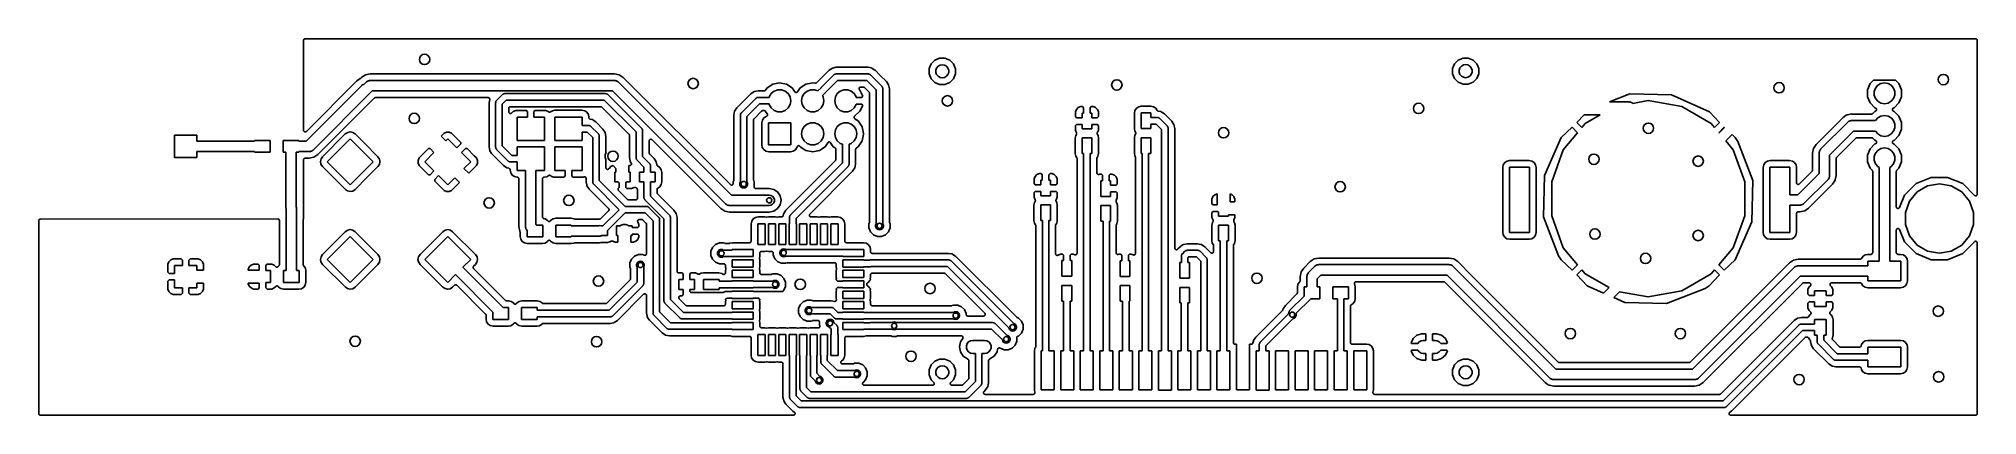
# Model space of a CAD drawing. Extents: x 99 to 248, y -141 to -112.
import ezdxf

# ---------------------------------------------------------------- set-up
doc = ezdxf.new("R2010")
doc.units = 0
doc.header["$MEASUREMENT"] = 0
doc.layers.add('BLACK', color=7, linetype='CONTINUOUS')

msp = doc.modelspace()

# ---------------------------------------------------------------- linework, layer by layer
at = {"layer": 'Black'}
for p, q in [((119.051, -111.875), (119.053, -111.864)), ((119.055, -118.766), (119.051, -111.875)), ((119.053, -111.853), (119.057, -111.843)), ((119.053, -111.864), (119.053, -111.853)), ((119.057, -111.843), (119.058, -111.832)), ((119.058, -111.832), (119.064, -111.822)), ((119.064, -111.822), (119.068, -111.811)), ((119.068, -111.811), (119.075, -111.803)), ((119.075, -111.803), (119.08, -111.793)), ((119.08, -111.793), (119.089, -111.786)), ((119.089, -111.786), (119.096, -111.778)), ((119.096, -111.778), (119.106, -111.772)), ((119.106, -111.772), (119.114, -111.765)), ((119.114, -111.765), (119.125, -111.761)), ((119.125, -111.761), (119.134, -111.756)), ((119.134, -111.756), (119.145, -111.754)), ((119.145, -111.754), (119.156, -111.75)), ((119.156, -111.75), (119.167, -111.75)), ((119.167, -111.75), (119.178, -111.748)), ((119.178, -111.748), (247.475, -111.748)), ((247.475, -111.748), (247.486, -111.75)), ((247.486, -111.75), (247.497, -111.75)), ((247.497, -111.75), (247.507, -111.754)), ((247.507, -111.754), (247.518, -111.756)), ((247.518, -111.756), (247.528, -111.761)), ((247.528, -111.761), (247.538, -111.765)), ((247.538, -111.765), (247.547, -111.772)), ((247.547, -111.772), (247.557, -111.778)), ((247.557, -111.778), (247.564, -111.786)), ((247.564, -111.786), (247.572, -111.793)), ((247.572, -111.793), (247.578, -111.803)), ((247.578, -111.803), (247.585, -111.811)), ((247.585, -111.811), (247.589, -111.822)), ((247.589, -111.822), (247.594, -111.832)), ((247.594, -111.832), (247.596, -111.843)), ((247.596, -111.843), (247.6, -111.853)), ((247.6, -111.853), (247.6, -111.864)), ((247.6, -111.864), (247.602, -111.875)), ((247.602, -111.875), (247.602, -123.67)), ((123.69, -114.589), (123.499, -114.717)), ((123.803, -114.513), (123.69, -114.589)), ((123.69, -114.589), (123.69, -114.589)), ((124.163, -114.442), (123.803, -114.513)), ((142.947, -114.442), (124.163, -114.442)), ((143.307, -114.513), (142.947, -114.442)), ((143.611, -114.717), (143.307, -114.513)), ((159.415, -114.163), (158.483, -115.095)), ((158.833, -115.463), (159.783, -114.513)), ((159.671, -113.992), (159.415, -114.163)), ((159.973, -113.932), (159.671, -113.992)), ((159.783, -114.513), (159.792, -114.507)), ((159.792, -114.507), (159.799, -114.498)), ((159.799, -114.498), (159.828, -114.482)), ((159.828, -114.482), (159.854, -114.463)), ((159.854, -114.463), (159.865, -114.461)), ((159.865, -114.461), (159.874, -114.455)), ((159.874, -114.455), (159.907, -114.449)), ((159.907, -114.449), (159.938, -114.441)), ((159.938, -114.441), (159.949, -114.442)), ((159.949, -114.442), (159.96, -114.44)), ((159.96, -114.44), (162.41, -114.44)), ((162.397, -113.932), (159.973, -113.932)), ((162.668, -113.986), (162.397, -113.932)), ((162.41, -114.44), (162.421, -114.442)), ((162.421, -114.442), (162.432, -114.441)), ((162.432, -114.441), (162.463, -114.449)), ((162.463, -114.449), (162.496, -114.455)), ((162.496, -114.455), (162.505, -114.461)), ((162.505, -114.461), (162.516, -114.463)), ((162.516, -114.463), (162.542, -114.482)), ((162.542, -114.482), (162.571, -114.498)), ((162.571, -114.498), (162.578, -114.507)), ((162.578, -114.507), (162.587, -114.513)), ((162.587, -114.513), (163.467, -115.393)), ((162.699, -113.992), (162.668, -113.986)), ((162.668, -113.986), (162.668, -113.986)), ((162.892, -114.121), (162.699, -113.992)), ((162.955, -114.163), (162.892, -114.121)), ((162.892, -114.121), (162.892, -114.121)), ((163.347, -114.555), (162.955, -114.163)), ((163.817, -115.025), (163.347, -114.555)), ((167.256, -113.668), (167.102, -114.039)), ((167.102, -114.039), (167.102, -114.44)), ((167.102, -114.44), (167.255, -114.81)), ((167.54, -113.385), (167.256, -113.668)), ((167.91, -113.232), (167.54, -113.385)), ((167.616, -114.153), (167.675, -113.989)), ((167.616, -114.327), (167.616, -114.153)), ((167.675, -114.491), (167.616, -114.327)), ((167.675, -113.989), (167.787, -113.856)), ((167.787, -114.624), (167.675, -114.491)), ((167.787, -113.856), (167.938, -113.768)), ((167.938, -114.712), (167.787, -114.624)), ((168.311, -113.232), (167.91, -113.232)), ((167.938, -113.768), (168.11, -113.738)), ((168.11, -113.738), (168.282, -113.768)), ((168.282, -113.768), (168.433, -113.856)), ((168.433, -114.624), (168.282, -114.712)), ((168.682, -113.386), (168.311, -113.232)), ((168.433, -113.856), (168.545, -113.989)), ((168.545, -114.491), (168.433, -114.624)), ((168.545, -113.989), (168.604, -114.153)), ((168.604, -114.327), (168.545, -114.491)), ((168.604, -114.153), (168.604, -114.327)), ((168.965, -113.67), (168.682, -113.386)), ((168.964, -114.812), (169.118, -114.441)), ((169.118, -114.04), (168.965, -113.67)), ((169.118, -114.441), (169.118, -114.04)), ((207.456, -113.658), (207.302, -114.029)), ((207.302, -114.029), (207.302, -114.43)), ((207.302, -114.43), (207.455, -114.8)), ((207.74, -113.375), (207.456, -113.658)), ((208.11, -113.222), (207.74, -113.375)), ((207.816, -114.143), (207.875, -113.979)), ((207.816, -114.317), (207.816, -114.143)), ((207.875, -114.481), (207.816, -114.317)), ((207.875, -113.979), (207.987, -113.846)), ((207.987, -114.614), (207.875, -114.481)), ((207.987, -113.846), (208.138, -113.758)), ((208.138, -114.702), (207.987, -114.614)), ((208.511, -113.222), (208.11, -113.222)), ((208.138, -113.758), (208.31, -113.728)), ((208.31, -113.728), (208.482, -113.758)), ((208.482, -113.758), (208.633, -113.846)), ((208.633, -114.614), (208.482, -114.702)), ((208.882, -113.376), (208.511, -113.222)), ((208.633, -113.846), (208.745, -113.979)), ((208.745, -114.481), (208.633, -114.614)), ((208.745, -113.979), (208.804, -114.143)), ((208.804, -114.317), (208.745, -114.481)), ((208.804, -114.143), (208.804, -114.317)), ((209.165, -113.66), (208.882, -113.376)), ((209.164, -114.802), (209.318, -114.431)), ((209.318, -114.03), (209.165, -113.66)), ((209.318, -114.431), (209.318, -114.03)), ((119.246, -119.6), (123.523, -115.323)), ((123.155, -114.973), (119.272, -118.856)), ((124.316, -115.75), (119.783, -120.283)), ((123.41, -114.803), (123.155, -114.973)), ((123.419, -114.794), (123.41, -114.803)), ((123.429, -114.787), (123.419, -114.794)), ((123.499, -114.717), (123.429, -114.787)), ((123.523, -115.323), (123.532, -115.317)), ((123.532, -115.317), (123.539, -115.308)), ((123.539, -115.308), (123.568, -115.292)), ((123.568, -115.292), (123.594, -115.273)), ((123.594, -115.273), (123.605, -115.271)), ((123.605, -115.271), (123.615, -115.265)), ((123.615, -115.265), (123.647, -115.259)), ((123.647, -115.259), (123.678, -115.251)), ((123.678, -115.251), (123.683, -115.251)), ((123.683, -115.251), (123.867, -115.067)), ((123.867, -115.067), (123.882, -115.057)), ((123.882, -115.057), (123.893, -115.044)), ((123.893, -115.044), (123.938, -115.017)), ((123.938, -115.017), (123.981, -114.987)), ((123.981, -114.987), (123.998, -114.983)), ((123.998, -114.983), (124.013, -114.974)), ((124.013, -114.974), (124.065, -114.965)), ((124.065, -114.965), (124.115, -114.952)), ((124.115, -114.952), (124.133, -114.953)), ((124.133, -114.953), (124.15, -114.95)), ((124.15, -114.95), (142.96, -114.95)), ((142.34, -115.75), (124.316, -115.75)), ((133.883, -116.473), (134.333, -116.023)), ((134.333, -116.023), (134.342, -116.017)), ((134.342, -116.017), (134.349, -116.008)), ((134.349, -116.008), (134.378, -115.992)), ((134.378, -115.992), (134.404, -115.973)), ((134.404, -115.973), (134.415, -115.971)), ((134.415, -115.971), (134.424, -115.965)), ((134.424, -115.965), (134.457, -115.959)), ((134.457, -115.959), (134.488, -115.951)), ((134.488, -115.951), (134.499, -115.952)), ((134.499, -115.952), (134.51, -115.95)), ((134.51, -115.95), (142.25, -115.95)), ((142.25, -115.95), (142.261, -115.952)), ((142.261, -115.952), (142.272, -115.951)), ((142.272, -115.951), (142.303, -115.959)), ((142.303, -115.959), (142.336, -115.965)), ((142.336, -115.965), (142.345, -115.971)), ((142.794, -115.75), (142.34, -115.75)), ((142.345, -115.971), (142.356, -115.973)), ((142.356, -115.973), (142.382, -115.992)), ((142.382, -115.992), (142.411, -116.008)), ((142.411, -116.008), (142.418, -116.017)), ((142.418, -116.017), (142.427, -116.023)), ((142.427, -116.023), (145.022, -118.618)), ((151.467, -124.423), (142.794, -115.75)), ((142.96, -114.95), (142.977, -114.953)), ((142.977, -114.953), (142.995, -114.952)), ((142.995, -114.952), (143.045, -114.965)), ((143.045, -114.965), (143.097, -114.974)), ((143.097, -114.974), (143.112, -114.983)), ((143.112, -114.983), (143.129, -114.987)), ((143.129, -114.987), (143.172, -115.017)), ((143.172, -115.017), (143.217, -115.044)), ((143.217, -115.044), (143.228, -115.057)), ((143.228, -115.057), (143.243, -115.067)), ((143.243, -115.067), (151.916, -123.74)), ((151.835, -122.941), (143.611, -114.717)), ((153.415, -115.973), (152.333, -117.055)), ((153.671, -115.802), (153.415, -115.973)), ((153.702, -115.796), (153.671, -115.802)), ((153.973, -115.742), (153.702, -115.796)), ((153.702, -115.796), (153.702, -115.796)), ((154.44, -115.742), (153.973, -115.742)), ((154.458, -115.739), (154.44, -115.742)), ((154.476, -115.737), (154.458, -115.739)), ((154.48, -115.735), (154.476, -115.737)), ((154.484, -115.734), (154.48, -115.735)), ((154.499, -115.725), (154.484, -115.734)), ((154.515, -115.717), (154.499, -115.725)), ((154.518, -115.714), (154.515, -115.717)), ((154.522, -115.712), (154.518, -115.714)), ((154.533, -115.699), (154.522, -115.712)), ((154.546, -115.686), (154.533, -115.699)), ((154.662, -115.512), (154.546, -115.686)), ((155.101, -115.219), (154.662, -115.512)), ((154.821, -116.206), (154.969, -115.95)), ((154.969, -115.95), (155.195, -115.761)), ((155.62, -115.115), (155.101, -115.219)), ((155.195, -115.761), (155.472, -115.66)), ((155.472, -115.66), (155.768, -115.66)), ((156.139, -115.219), (155.62, -115.115)), ((155.768, -115.66), (156.045, -115.761)), ((156.045, -115.761), (156.271, -115.95)), ((156.578, -115.512), (156.139, -115.219)), ((156.271, -115.95), (156.419, -116.206)), ((156.784, -115.821), (156.578, -115.512)), ((156.794, -115.831), (156.784, -115.821)), ((156.802, -115.842), (156.794, -115.831)), ((156.809, -115.846), (156.802, -115.842)), ((156.815, -115.852), (156.809, -115.846)), ((156.827, -115.859), (156.815, -115.852)), ((156.839, -115.866), (156.827, -115.859)), ((156.847, -115.868), (156.839, -115.866)), ((156.854, -115.872), (156.847, -115.868)), ((156.868, -115.873), (156.854, -115.872)), ((156.882, -115.877), (156.868, -115.873)), ((156.89, -115.876), (156.882, -115.877)), ((156.898, -115.877), (156.89, -115.876)), ((156.912, -115.873), (156.898, -115.877)), ((156.926, -115.872), (156.912, -115.873)), ((156.933, -115.868), (156.926, -115.872)), ((156.941, -115.866), (156.933, -115.868)), ((156.953, -115.859), (156.941, -115.866)), ((156.965, -115.852), (156.953, -115.859)), ((156.971, -115.846), (156.965, -115.852)), ((156.978, -115.842), (156.971, -115.846)), ((156.986, -115.831), (156.978, -115.842)), ((156.996, -115.821), (156.986, -115.831)), ((157.202, -115.512), (156.996, -115.821)), ((157.641, -115.219), (157.202, -115.512)), ((157.361, -116.206), (157.509, -115.95)), ((157.509, -115.95), (157.735, -115.761)), ((158.16, -115.115), (157.641, -115.219)), ((157.735, -115.761), (158.012, -115.66)), ((158.012, -115.66), (158.308, -115.66)), ((158.35, -115.153), (158.16, -115.115)), ((158.308, -115.66), (158.556, -115.75)), ((158.358, -115.153), (158.35, -115.153)), ((158.366, -115.155), (158.358, -115.153)), ((158.38, -115.154), (158.366, -115.155)), ((158.394, -115.154), (158.38, -115.154)), ((158.402, -115.151), (158.394, -115.154)), ((158.41, -115.151), (158.402, -115.151)), ((158.423, -115.144), (158.41, -115.151)), ((158.436, -115.14), (158.423, -115.144)), ((158.442, -115.135), (158.436, -115.14)), ((158.45, -115.131), (158.442, -115.135)), ((158.459, -115.121), (158.45, -115.131)), ((158.47, -115.112), (158.459, -115.121)), ((158.474, -115.105), (158.47, -115.112)), ((158.48, -115.099), (158.474, -115.105)), ((158.483, -115.095), (158.48, -115.099)), ((158.556, -115.75), (158.807, -115.5)), ((158.807, -115.5), (158.818, -115.479)), ((158.818, -115.479), (158.827, -115.472)), ((158.827, -115.472), (158.833, -115.463)), ((159.187, -115.827), (158.903, -116.11)), ((158.903, -116.11), (158.959, -116.206)), ((159.193, -115.818), (159.187, -115.827)), ((159.202, -115.811), (159.193, -115.818)), ((159.213, -115.79), (159.202, -115.811)), ((160.064, -114.94), (159.213, -115.79)), ((159.901, -116.206), (160.049, -115.95)), ((160.049, -115.95), (160.275, -115.761)), ((162.306, -114.94), (160.064, -114.94)), ((160.275, -115.761), (160.552, -115.66)), ((160.552, -115.66), (160.848, -115.66)), ((160.848, -115.66), (161.125, -115.761)), ((161.125, -115.761), (161.351, -115.95)), ((161.351, -115.95), (161.499, -116.206)), ((161.721, -115.592), (161.722, -115.572)), ((161.722, -115.594), (161.721, -115.592)), ((161.722, -115.553), (161.723, -115.55)), ((161.722, -115.572), (161.722, -115.553)), ((161.722, -115.597), (161.722, -115.594)), ((161.729, -115.615), (161.722, -115.597)), ((161.723, -115.548), (161.731, -115.53)), ((161.723, -115.55), (161.723, -115.548)), ((161.735, -115.634), (161.729, -115.615)), ((161.731, -115.53), (161.737, -115.511)), ((161.736, -115.636), (161.735, -115.634)), ((161.737, -115.638), (161.736, -115.636)), ((161.737, -115.511), (161.739, -115.509)), ((161.75, -115.653), (161.737, -115.638)), ((161.739, -115.509), (161.74, -115.507)), ((161.74, -115.507), (161.753, -115.493)), ((161.762, -115.669), (161.75, -115.653)), ((161.753, -115.493), (161.766, -115.478)), ((161.791, -115.695), (161.762, -115.669)), ((161.766, -115.478), (161.768, -115.476)), ((161.768, -115.476), (161.77, -115.474)), ((161.77, -115.474), (161.787, -115.465)), ((161.787, -115.465), (161.804, -115.456)), ((162, -116.14), (161.791, -115.695)), ((161.804, -115.456), (161.806, -115.455)), ((161.806, -115.455), (161.809, -115.454)), ((161.809, -115.454), (161.828, -115.451)), ((161.828, -115.451), (161.847, -115.448)), ((161.847, -115.448), (162.043, -115.448)), ((162.043, -115.448), (162.049, -115.449)), ((162.049, -115.449), (162.054, -115.448)), ((162.054, -115.448), (162.071, -115.453)), ((162.071, -115.453), (162.087, -115.456)), ((162.087, -115.456), (162.092, -115.458)), ((162.092, -115.458), (162.097, -115.46)), ((162.097, -115.46), (162.111, -115.469)), ((162.111, -115.469), (162.125, -115.478)), ((162.125, -115.478), (162.129, -115.482)), ((162.129, -115.482), (162.133, -115.485)), ((162.133, -115.485), (162.495, -115.847)), ((163.04, -115.674), (162.306, -114.94)), ((162.495, -115.847), (162.498, -115.851)), ((162.498, -115.851), (162.502, -115.855)), ((162.502, -115.855), (162.511, -115.869)), ((162.511, -115.869), (162.52, -115.883)), ((162.52, -115.883), (162.522, -115.888)), ((162.522, -115.888), (162.524, -115.893)), ((162.524, -115.893), (162.527, -115.909)), ((162.527, -115.909), (162.532, -115.926)), ((162.532, -115.926), (162.531, -115.931)), ((162.531, -115.931), (162.532, -115.937)), ((162.532, -115.937), (162.532, -125.793)), ((163.04, -125.937), (163.04, -115.674)), ((163.467, -115.393), (163.473, -115.402)), ((163.473, -115.402), (163.482, -115.409)), ((163.482, -115.409), (163.498, -115.438)), ((163.498, -115.438), (163.517, -115.464)), ((163.517, -115.464), (163.519, -115.475)), ((163.519, -115.475), (163.525, -115.484)), ((163.525, -115.484), (163.531, -115.517)), ((163.531, -115.517), (163.539, -115.548)), ((163.539, -115.548), (163.538, -115.559)), ((163.538, -115.559), (163.54, -115.57)), ((163.54, -115.57), (163.54, -125.937)), ((163.988, -115.281), (163.817, -115.025)), ((164.048, -115.583), (163.988, -115.281)), ((164.048, -117.334), (164.048, -115.583)), ((167.255, -114.81), (167.538, -115.094)), ((167.538, -115.094), (167.909, -115.248)), ((167.909, -115.248), (168.31, -115.248)), ((168.11, -114.742), (167.938, -114.712)), ((168.282, -114.712), (168.11, -114.742)), ((168.31, -115.248), (168.68, -115.095)), ((168.68, -115.095), (168.964, -114.812)), ((207.455, -114.8), (207.738, -115.084)), ((207.738, -115.084), (208.109, -115.238)), ((208.109, -115.238), (208.51, -115.238)), ((208.31, -114.732), (208.138, -114.702)), ((208.482, -114.702), (208.31, -114.732)), ((208.51, -115.238), (208.88, -115.085)), ((208.88, -115.085), (209.164, -114.802)), ((220.93, -115.978), (219.346, -116.59)), ((224.115, -116.054), (220.93, -115.978)), ((227.028, -117.343), (224.115, -116.054)), ((239.372, -115.188), (239.172, -115.669)), ((239.172, -115.669), (239.172, -116.189)), ((239.63, -114.93), (239.372, -115.188)), ((241.33, -114.93), (239.63, -114.93)), ((239.689, -115.791), (239.785, -115.528)), ((239.689, -116.069), (239.689, -115.791)), ((239.785, -116.332), (239.689, -116.069)), ((239.785, -115.528), (239.964, -115.315)), ((239.964, -115.315), (240.205, -115.175)), ((240.205, -115.175), (240.48, -115.127)), ((240.48, -115.127), (240.755, -115.175)), ((240.755, -115.175), (240.996, -115.315)), ((240.996, -115.315), (241.175, -115.528)), ((241.175, -115.528), (241.271, -115.791)), ((241.271, -116.069), (241.175, -116.332)), ((241.271, -115.791), (241.271, -116.069)), ((241.59, -115.19), (241.33, -114.93)), ((241.788, -115.671), (241.59, -115.19)), ((241.788, -116.191), (241.788, -115.671)), ((120.151, -120.633), (124.489, -116.295)), ((124.489, -116.295), (124.493, -116.292)), ((124.493, -116.292), (124.497, -116.288)), ((124.497, -116.288), (124.511, -116.279)), ((124.511, -116.279), (124.525, -116.27)), ((124.525, -116.27), (124.53, -116.268)), ((124.53, -116.268), (124.535, -116.266)), ((124.535, -116.266), (124.552, -116.263)), ((124.552, -116.263), (124.568, -116.258)), ((124.568, -116.258), (124.573, -116.259)), ((124.573, -116.259), (124.579, -116.258)), ((124.579, -116.258), (133.228, -116.258)), ((133.228, -116.258), (133.229, -116.258)), ((133.229, -116.258), (133.23, -116.258)), ((133.23, -116.258), (133.251, -116.262)), ((133.251, -116.262), (133.271, -116.266)), ((133.271, -116.266), (133.272, -116.266)), ((133.272, -116.266), (133.274, -116.267)), ((133.274, -116.267), (133.291, -116.277)), ((133.291, -116.277), (133.309, -116.288)), ((133.352, -116.41), (133.302, -116.663)), ((133.302, -116.663), (133.302, -120.047)), ((133.309, -116.288), (133.31, -116.289)), ((133.31, -116.289), (133.311, -116.29)), ((133.311, -116.29), (133.324, -116.306)), ((133.324, -116.306), (133.338, -116.321)), ((133.338, -116.321), (133.338, -116.323)), ((133.338, -116.323), (133.339, -116.324)), ((133.339, -116.324), (133.346, -116.344)), ((133.346, -116.344), (133.353, -116.363)), ((133.353, -116.407), (133.352, -116.408)), ((133.352, -116.408), (133.352, -116.41)), ((133.353, -116.363), (133.353, -116.364)), ((133.353, -116.364), (133.353, -116.366)), ((133.353, -116.366), (133.353, -116.386)), ((133.353, -116.386), (133.353, -116.407)), ((133.81, -116.65), (133.812, -116.639)), ((133.81, -120.06), (133.81, -116.65)), ((133.811, -116.628), (133.819, -116.597)), ((133.812, -116.639), (133.811, -116.628)), ((133.819, -116.597), (133.825, -116.564)), ((133.825, -116.564), (133.831, -116.555)), ((133.831, -116.555), (133.833, -116.544)), ((133.833, -116.544), (133.852, -116.518)), ((133.852, -116.518), (133.868, -116.489)), ((133.868, -116.489), (133.877, -116.482)), ((133.877, -116.482), (133.883, -116.473)), ((134.614, -116.45), (134.31, -116.754)), ((134.31, -116.754), (134.31, -119.956)), ((142.146, -116.45), (134.614, -116.45)), ((134.818, -117.085), (134.82, -117.074)), ((134.818, -117.357), (134.818, -117.085)), ((134.821, -117.373), (134.818, -117.357)), ((134.82, -117.063), (134.824, -117.053)), ((134.82, -117.074), (134.82, -117.063)), ((134.822, -117.39), (134.821, -117.373)), ((134.825, -117.395), (134.822, -117.39)), ((134.824, -117.053), (134.826, -117.042)), ((134.826, -117.4), (134.825, -117.395)), ((134.826, -117.042), (134.831, -117.032)), ((134.834, -117.415), (134.826, -117.4)), ((134.831, -117.032), (134.835, -117.021)), ((134.841, -117.43), (134.834, -117.415)), ((134.835, -117.021), (134.842, -117.013)), ((134.845, -117.434), (134.841, -117.43)), ((134.842, -117.013), (134.848, -117.003)), ((134.848, -117.439), (134.845, -117.434)), ((134.848, -117.003), (134.856, -116.996)), ((134.86, -117.449), (134.848, -117.439)), ((134.856, -116.996), (134.863, -116.988)), ((134.872, -117.461), (134.86, -117.449)), ((134.863, -116.988), (134.873, -116.982)), ((134.877, -117.463), (134.872, -117.461)), ((134.873, -116.982), (134.881, -116.975)), ((134.881, -117.467), (134.877, -117.463)), ((134.881, -116.975), (134.892, -116.971)), ((134.897, -117.473), (134.881, -117.467)), ((134.892, -116.971), (134.902, -116.966)), ((134.912, -117.48), (134.897, -117.473)), ((134.902, -116.966), (134.913, -116.964)), ((134.918, -117.48), (134.912, -117.48)), ((134.913, -116.964), (134.923, -116.96)), ((134.923, -117.482), (134.918, -117.48)), ((134.923, -116.96), (134.934, -116.96)), ((134.94, -117.482), (134.923, -117.482)), ((134.934, -116.96), (134.945, -116.958)), ((134.956, -117.483), (134.94, -117.482)), ((134.945, -116.958), (141.883, -116.958)), ((134.961, -117.482), (134.956, -117.483)), ((134.967, -117.482), (134.961, -117.482)), ((134.983, -117.476), (134.967, -117.482)), ((134.999, -117.472), (134.983, -117.476)), ((135.003, -117.469), (134.999, -117.472)), ((135.008, -117.467), (135.003, -117.469)), ((135.021, -117.456), (135.008, -117.467)), ((135.035, -117.447), (135.021, -117.456)), ((135.162, -117.319), (135.035, -117.447)), ((135.349, -117.242), (135.162, -117.319)), ((136.162, -117.242), (135.349, -117.242)), ((136.246, -117.326), (136.162, -117.242)), ((136.246, -117.75), (136.246, -117.326)), ((136.838, -117.242), (136.754, -117.326)), ((136.754, -117.326), (136.754, -117.75)), ((137.651, -117.242), (136.838, -117.242)), ((137.838, -117.319), (137.651, -117.242)), ((137.861, -117.342), (137.838, -117.319)), ((137.877, -117.354), (137.861, -117.342)), ((137.892, -117.365), (137.877, -117.354)), ((137.895, -117.366), (137.892, -117.365)), ((137.897, -117.368), (137.895, -117.366)), ((137.916, -117.373), (137.897, -117.368)), ((137.935, -117.378), (137.916, -117.373)), ((137.937, -117.378), (137.935, -117.378)), ((137.939, -117.379), (137.937, -117.378)), ((137.959, -117.377), (137.939, -117.379)), ((137.979, -117.376), (137.959, -117.377)), ((137.981, -117.375), (137.979, -117.376)), ((137.983, -117.375), (137.981, -117.375)), ((138.001, -117.367), (137.983, -117.375)), ((138.019, -117.359), (138.001, -117.367)), ((138.163, -117.267), (138.019, -117.359)), ((138.362, -117.23), (138.163, -117.267)), ((140.437, -117.23), (138.362, -117.23)), ((140.651, -117.273), (140.437, -117.23)), ((140.821, -117.389), (140.651, -117.273)), ((140.933, -117.563), (140.821, -117.389)), ((140.97, -117.762), (140.933, -117.563)), ((141.883, -116.958), (141.889, -116.959)), ((141.889, -116.959), (141.894, -116.958)), ((141.894, -116.958), (141.911, -116.963)), ((141.911, -116.963), (141.927, -116.966)), ((141.927, -116.966), (141.932, -116.968)), ((141.932, -116.968), (141.937, -116.97)), ((141.937, -116.97), (141.951, -116.979)), ((141.951, -116.979), (141.965, -116.988)), ((141.965, -116.988), (141.969, -116.992)), ((141.969, -116.992), (141.973, -116.995)), ((141.973, -116.995), (144.05, -119.072)), ((144.595, -118.899), (142.146, -116.45)), ((152.162, -117.311), (152.102, -117.613)), ((152.102, -117.613), (152.102, -122.583)), ((152.333, -117.055), (152.162, -117.311)), ((152.61, -117.6), (152.612, -117.589)), ((152.61, -122.727), (152.61, -117.6)), ((152.611, -117.578), (152.619, -117.547)), ((152.612, -117.589), (152.611, -117.578)), ((152.619, -117.547), (152.625, -117.514)), ((152.625, -117.514), (152.631, -117.505)), ((152.631, -117.505), (152.633, -117.494)), ((152.633, -117.494), (152.652, -117.468)), ((152.652, -117.468), (152.668, -117.439)), ((152.668, -117.439), (152.677, -117.432)), ((152.677, -117.432), (152.683, -117.423)), ((152.683, -117.423), (153.783, -116.323)), ((154.064, -116.75), (153.11, -117.704)), ((153.655, -117.877), (154.237, -117.295)), ((153.783, -116.323), (153.792, -116.317)), ((153.792, -116.317), (153.799, -116.308)), ((153.799, -116.308), (153.828, -116.292)), ((153.828, -116.292), (153.854, -116.273)), ((153.854, -116.273), (153.865, -116.271)), ((153.865, -116.271), (153.874, -116.265)), ((153.874, -116.265), (153.907, -116.259)), ((153.907, -116.259), (153.938, -116.251)), ((153.938, -116.251), (153.949, -116.252)), ((153.949, -116.252), (153.96, -116.25)), ((153.96, -116.25), (154.814, -116.25)), ((154.814, -116.75), (154.064, -116.75)), ((154.237, -117.295), (154.241, -117.292)), ((154.241, -117.292), (154.245, -117.288)), ((154.245, -117.288), (154.259, -117.279)), ((154.259, -117.279), (154.273, -117.27)), ((154.273, -117.27), (154.278, -117.268)), ((154.278, -117.268), (154.283, -117.266)), ((154.283, -117.266), (154.299, -117.263)), ((154.299, -117.263), (154.316, -117.258)), ((154.316, -117.258), (154.321, -117.259)), ((154.321, -117.259), (154.327, -117.258)), ((154.327, -117.258), (154.44, -117.258)), ((154.44, -117.258), (154.458, -117.261)), ((154.458, -117.261), (154.476, -117.263)), ((154.476, -117.263), (154.48, -117.265)), ((154.48, -117.265), (154.484, -117.266)), ((154.484, -117.266), (154.499, -117.275)), ((154.499, -117.275), (154.515, -117.283)), ((154.515, -117.283), (154.518, -117.286)), ((154.518, -117.286), (154.522, -117.288)), ((154.522, -117.288), (154.533, -117.301)), ((154.533, -117.301), (154.546, -117.314)), ((154.546, -117.314), (154.672, -117.503)), ((154.672, -117.503), (154.674, -117.505)), ((154.674, -117.505), (154.675, -117.508)), ((154.675, -117.508), (154.676, -117.509)), ((154.676, -117.509), (154.676, -117.511)), ((154.676, -117.511), (154.681, -117.52)), ((154.681, -117.52), (154.69, -117.535)), ((154.69, -117.535), (154.691, -117.54)), ((154.691, -117.54), (154.693, -117.544)), ((154.694, -117.605), (154.691, -117.622)), ((154.693, -117.544), (154.695, -117.562)), ((154.698, -117.588), (154.694, -117.605)), ((154.695, -117.562), (154.698, -117.579)), ((154.698, -117.579), (154.697, -117.583)), ((154.697, -117.583), (154.698, -117.588)), ((154.814, -116.25), (154.821, -116.206)), ((154.821, -116.794), (154.814, -116.75)), ((154.969, -117.05), (154.821, -116.794)), ((155.195, -117.239), (154.969, -117.05)), ((155.472, -117.34), (155.195, -117.239)), ((155.768, -117.34), (155.472, -117.34)), ((156.045, -117.239), (155.768, -117.34)), ((156.271, -117.05), (156.045, -117.239)), ((156.419, -116.794), (156.271, -117.05)), ((156.419, -116.206), (156.47, -116.497)), ((156.47, -116.503), (156.419, -116.794)), ((156.47, -116.497), (156.47, -116.503)), ((157.31, -116.497), (157.361, -116.206)), ((157.31, -116.503), (157.31, -116.497)), ((157.361, -116.794), (157.31, -116.503)), ((157.509, -117.05), (157.361, -116.794)), ((157.735, -117.239), (157.509, -117.05)), ((158.012, -117.34), (157.735, -117.239)), ((158.308, -117.34), (158.012, -117.34)), ((158.585, -117.239), (158.308, -117.34)), ((158.811, -117.05), (158.585, -117.239)), ((158.959, -116.794), (158.811, -117.05)), ((158.959, -116.206), (159.01, -116.497)), ((159.01, -116.503), (158.959, -116.794)), ((159.01, -116.497), (159.01, -116.503)), ((159.85, -116.497), (159.901, -116.206)), ((159.85, -116.503), (159.85, -116.497)), ((159.901, -116.794), (159.85, -116.503)), ((160.049, -117.05), (159.901, -116.794)), ((160.275, -117.239), (160.049, -117.05)), ((160.552, -117.34), (160.275, -117.239)), ((160.848, -117.34), (160.552, -117.34)), ((161.125, -117.239), (160.848, -117.34)), ((161.351, -117.05), (161.125, -117.239)), ((161.499, -116.794), (161.351, -117.05)), ((161.382, -117.677), (161.791, -117.305)), ((161.499, -116.206), (161.506, -116.246)), ((161.506, -116.754), (161.499, -116.794)), ((161.506, -116.246), (161.944, -116.246)), ((161.944, -116.754), (161.506, -116.754)), ((161.791, -117.305), (162, -116.86)), ((161.944, -116.246), (162, -116.14)), ((162, -116.86), (161.944, -116.754)), ((164.048, -122.474), (164.048, -117.334)), ((178.414, -117.172), (178.337, -117.359)), ((178.337, -117.359), (178.337, -117.722)), ((178.557, -117.029), (178.414, -117.172)), ((178.744, -116.952), (178.557, -117.029)), ((178.882, -116.952), (178.744, -116.952)), ((178.845, -117.806), (178.845, -117.46)), ((178.845, -117.46), (178.966, -117.46)), ((178.966, -117.036), (178.882, -116.952)), ((178.966, -117.46), (178.966, -117.036)), ((179.558, -116.952), (179.474, -117.036)), ((179.474, -117.036), (179.474, -117.46)), ((179.474, -117.46), (179.595, -117.46)), ((179.696, -116.952), (179.558, -116.952)), ((179.595, -117.46), (179.595, -117.806)), ((179.883, -117.029), (179.696, -116.952)), ((180.026, -117.172), (179.883, -117.029)), ((180.103, -117.359), (180.026, -117.172)), ((180.103, -117.722), (180.103, -117.359)), ((182.908, -117.239), (182.865, -117.453)), ((182.865, -117.453), (182.865, -118.628)), ((183.024, -117.069), (182.908, -117.239)), ((183.198, -116.957), (183.024, -117.069)), ((183.397, -116.92), (183.198, -116.957)), ((183.385, -118.64), (183.385, -117.44)), ((183.385, -117.44), (184.135, -117.44)), ((184.122, -116.92), (183.397, -116.92)), ((184.336, -116.963), (184.122, -116.92)), ((184.135, -117.44), (184.135, -117.79)), ((184.506, -117.079), (184.336, -116.963)), ((184.61, -117.24), (184.506, -117.079)), ((184.614, -117.245), (184.61, -117.24)), ((184.618, -117.251), (184.614, -117.245)), ((184.629, -117.261), (184.618, -117.251)), ((184.64, -117.272), (184.629, -117.261)), ((184.646, -117.275), (184.64, -117.272)), ((184.651, -117.28), (184.646, -117.275)), ((184.665, -117.285), (184.651, -117.28)), ((184.679, -117.293), (184.665, -117.285)), ((184.686, -117.293), (184.679, -117.293)), ((184.692, -117.296), (184.686, -117.293)), ((184.893, -117.336), (184.692, -117.296)), ((184.924, -117.342), (184.893, -117.336)), ((184.893, -117.336), (184.893, -117.336)), ((185.046, -117.423), (184.924, -117.342)), ((185.18, -117.513), (185.046, -117.423)), ((185.737, -118.07), (185.18, -117.513)), ((217.4, -117.59), (216.846, -118.177)), ((218.642, -117.59), (217.4, -117.59)), ((217.491, -118.254), (218.642, -117.59)), ((219.346, -116.59), (220.83, -116.59)), ((220.83, -116.59), (220.852, -116.594)), ((220.852, -116.594), (220.874, -116.592)), ((220.874, -116.592), (220.937, -116.609)), ((220.937, -116.609), (221.001, -116.62)), ((221.001, -116.62), (221.02, -116.631)), ((221.02, -116.631), (221.041, -116.637)), ((221.041, -116.637), (221.095, -116.674)), ((221.095, -116.674), (221.143, -116.702)), ((221.143, -116.702), (222.331, -116.493)), ((222.331, -116.493), (224.906, -116.947)), ((224.906, -116.947), (227.17, -118.254)), ((227.816, -118.177), (227.028, -117.343)), ((237.603, -117.583), (237.548, -117.62)), ((237.644, -117.575), (237.603, -117.583)), ((237.95, -117.514), (237.644, -117.575)), ((237.644, -117.575), (237.644, -117.575)), ((237.976, -117.52), (237.95, -117.514)), ((237.988, -117.52), (237.976, -117.52)), ((238, -117.522), (237.988, -117.52)), ((239.486, -117.522), (238, -117.522)), ((239.172, -116.189), (239.37, -116.67)), ((239.37, -116.67), (239.738, -117.038)), ((239.491, -117.521), (239.486, -117.522)), ((239.497, -117.522), (239.491, -117.521)), ((239.513, -117.517), (239.497, -117.522)), ((239.529, -117.514), (239.513, -117.517)), ((239.534, -117.512), (239.529, -117.514)), ((239.539, -117.51), (239.534, -117.512)), ((239.553, -117.501), (239.539, -117.51)), ((239.567, -117.492), (239.553, -117.501)), ((239.571, -117.488), (239.567, -117.492)), ((239.575, -117.485), (239.571, -117.488)), ((239.74, -117.32), (239.575, -117.485)), ((239.738, -117.038), (239.797, -117.063)), ((239.796, -117.297), (239.74, -117.32)), ((239.964, -116.545), (239.785, -116.332)), ((239.81, -117.288), (239.796, -117.297)), ((239.797, -117.063), (239.811, -117.071)), ((239.825, -117.281), (239.81, -117.288)), ((239.811, -117.071), (239.825, -117.079)), ((239.825, -117.079), (239.829, -117.083)), ((239.829, -117.277), (239.825, -117.281)), ((239.829, -117.083), (239.834, -117.086)), ((239.834, -117.274), (239.829, -117.277)), ((239.834, -117.086), (239.844, -117.099)), ((239.844, -117.26), (239.834, -117.274)), ((239.844, -117.099), (239.855, -117.112)), ((239.855, -117.248), (239.844, -117.26)), ((239.855, -117.112), (239.857, -117.117)), ((239.857, -117.243), (239.855, -117.248)), ((239.857, -117.117), (239.861, -117.121)), ((239.861, -117.239), (239.857, -117.243)), ((239.861, -117.121), (239.866, -117.137)), ((239.866, -117.223), (239.861, -117.239)), ((239.866, -117.137), (239.872, -117.152)), ((239.872, -117.207), (239.866, -117.223)), ((239.872, -117.152), (239.872, -117.158)), ((239.872, -117.158), (239.874, -117.163)), ((239.874, -117.197), (239.872, -117.202)), ((239.872, -117.202), (239.872, -117.207)), ((239.874, -117.163), (239.873, -117.18)), ((239.873, -117.18), (239.874, -117.197)), ((240.205, -116.685), (239.964, -116.545)), ((240.48, -116.733), (240.205, -116.685)), ((240.755, -116.685), (240.48, -116.733)), ((240.996, -116.545), (240.755, -116.685)), ((241.175, -116.332), (240.996, -116.545)), ((241.086, -117.163), (241.088, -117.158)), ((241.087, -117.18), (241.086, -117.163)), ((241.086, -117.197), (241.087, -117.18)), ((241.088, -117.202), (241.086, -117.197)), ((241.088, -117.153), (241.094, -117.137)), ((241.088, -117.158), (241.088, -117.153)), ((241.088, -117.208), (241.088, -117.202)), ((241.094, -117.223), (241.088, -117.208)), ((241.094, -117.137), (241.099, -117.121)), ((241.099, -117.239), (241.094, -117.223)), ((241.099, -117.121), (241.103, -117.117)), ((241.103, -117.243), (241.099, -117.239)), ((241.103, -117.117), (241.105, -117.112)), ((241.105, -117.248), (241.103, -117.243)), ((241.105, -117.112), (241.116, -117.1)), ((241.116, -117.261), (241.105, -117.248)), ((241.116, -117.1), (241.126, -117.086)), ((241.126, -117.274), (241.116, -117.261)), ((241.126, -117.086), (241.131, -117.083)), ((241.131, -117.277), (241.126, -117.274)), ((241.131, -117.083), (241.135, -117.079)), ((241.135, -117.281), (241.131, -117.277)), ((241.135, -117.079), (241.15, -117.072)), ((241.149, -117.289), (241.135, -117.281)), ((241.163, -117.297), (241.149, -117.289)), ((241.15, -117.072), (241.164, -117.063)), ((241.222, -117.322), (241.163, -117.297)), ((241.164, -117.063), (241.22, -117.04)), ((241.22, -117.04), (241.588, -116.672)), ((241.59, -117.69), (241.222, -117.322)), ((241.588, -116.672), (241.788, -116.191)), ((119.058, -118.782), (119.055, -118.766)), ((119.06, -118.799), (119.058, -118.782)), ((119.062, -118.804), (119.06, -118.799)), ((119.063, -118.81), (119.062, -118.804)), ((119.071, -118.824), (119.063, -118.81)), ((119.078, -118.839), (119.071, -118.824)), ((119.082, -118.843), (119.078, -118.839)), ((119.085, -118.848), (119.082, -118.843)), ((119.098, -118.858), (119.085, -118.848)), ((119.11, -118.87), (119.098, -118.858)), ((119.115, -118.872), (119.11, -118.87)), ((119.119, -118.876), (119.115, -118.872)), ((119.135, -118.882), (119.119, -118.876)), ((119.15, -118.889), (119.135, -118.882)), ((119.155, -118.889), (119.15, -118.889)), ((119.16, -118.891), (119.155, -118.889)), ((119.177, -118.891), (119.16, -118.891)), ((119.193, -118.893), (119.177, -118.891)), ((119.199, -118.891), (119.193, -118.893)), ((119.205, -118.891), (119.199, -118.891)), ((119.22, -118.885), (119.205, -118.891)), ((119.236, -118.881), (119.22, -118.885)), ((119.241, -118.878), (119.236, -118.881)), ((119.246, -118.876), (119.241, -118.878)), ((119.259, -118.865), (119.246, -118.876)), ((119.272, -118.856), (119.259, -118.865)), ((122.263, -119.053), (120.513, -120.804)), ((122.445, -118.932), (122.263, -119.053)), ((122.647, -118.894), (122.445, -118.932)), ((122.849, -118.938), (122.647, -118.894)), ((123.016, -119.053), (122.849, -118.938)), ((123.699, -119.735), (123.016, -119.053)), ((129.842, -118.982), (129.615, -119.208)), ((130.029, -118.904), (129.842, -118.982)), ((130.231, -118.904), (130.029, -118.904)), ((130.418, -118.982), (130.231, -118.904)), ((130.579, -119.142), (130.418, -118.982)), ((135.45, -119.55), (135.45, -117.75)), ((135.45, -117.75), (136.246, -117.75)), ((136.754, -117.75), (137.55, -117.75)), ((137.55, -117.75), (137.55, -119.55)), ((138.35, -119.55), (138.35, -117.75)), ((138.35, -117.75), (140.45, -117.75)), ((140.45, -117.75), (140.45, -118.4)), ((140.45, -118.4), (140.95, -118.4)), ((140.846, -118.9), (140.45, -118.9)), ((140.45, -118.9), (140.45, -119.55)), ((141.27, -119.324), (140.846, -118.9)), ((140.95, -118.4), (140.961, -118.402)), ((140.961, -118.402), (140.972, -118.401)), ((140.97, -117.794), (140.97, -117.762)), ((140.974, -117.815), (140.97, -117.794)), ((140.972, -118.401), (141.003, -118.409)), ((140.977, -117.835), (140.974, -117.815)), ((140.978, -117.836), (140.977, -117.835)), ((140.978, -117.838), (140.978, -117.836)), ((140.988, -117.856), (140.978, -117.838)), ((140.998, -117.874), (140.988, -117.856)), ((140.999, -117.875), (140.998, -117.874)), ((141, -117.876), (140.999, -117.875)), ((141.016, -117.889), (141, -117.876)), ((141.003, -118.409), (141.036, -118.415)), ((141.032, -117.903), (141.016, -117.889)), ((141.033, -117.903), (141.032, -117.903)), ((141.034, -117.904), (141.033, -117.903)), ((141.053, -117.911), (141.034, -117.904)), ((141.036, -118.415), (141.045, -118.421)), ((141.045, -118.421), (141.056, -118.423)), ((141.073, -117.919), (141.053, -117.911)), ((141.056, -118.423), (141.082, -118.442)), ((141.208, -117.946), (141.073, -117.919)), ((141.082, -118.442), (141.111, -118.458)), ((141.111, -118.458), (141.118, -118.467)), ((141.118, -118.467), (141.127, -118.473)), ((141.127, -118.473), (141.697, -119.043)), ((141.239, -117.952), (141.208, -117.946)), ((141.208, -117.946), (141.208, -117.946)), ((141.381, -118.047), (141.239, -117.952)), ((141.495, -118.123), (141.381, -118.047)), ((142.047, -118.675), (141.495, -118.123)), ((141.697, -119.043), (141.703, -119.052)), ((141.703, -119.052), (141.712, -119.059)), ((141.712, -119.059), (141.728, -119.088)), ((141.728, -119.088), (141.747, -119.114)), ((142.218, -118.931), (142.047, -118.675)), ((142.224, -118.961), (142.218, -118.931)), ((142.278, -119.233), (142.224, -118.961)), ((144.05, -119.072), (144.053, -119.076)), ((144.053, -119.076), (144.057, -119.08)), ((144.057, -119.08), (144.066, -119.094)), ((144.066, -119.094), (144.075, -119.108)), ((144.595, -120.88), (144.595, -118.899)), ((145.022, -118.618), (145.028, -118.627)), ((145.028, -118.627), (145.037, -118.634)), ((145.037, -118.634), (145.053, -118.663)), ((145.053, -118.663), (145.072, -118.689)), ((145.072, -118.689), (145.074, -118.7)), ((145.074, -118.7), (145.08, -118.709)), ((145.08, -118.709), (145.086, -118.742)), ((145.086, -118.742), (145.094, -118.773)), ((145.094, -118.773), (145.093, -118.784)), ((145.093, -118.784), (145.095, -118.795)), ((145.095, -118.795), (145.095, -120.776)), ((153.11, -117.704), (153.11, -122.727)), ((153.618, -117.956), (153.623, -117.939)), ((153.619, -117.961), (153.618, -117.956)), ((153.618, -117.967), (153.619, -117.961)), ((153.618, -122.583), (153.618, -117.967)), ((153.623, -117.939), (153.626, -117.923)), ((153.626, -117.923), (153.628, -117.918)), ((153.628, -117.918), (153.63, -117.913)), ((153.63, -117.913), (153.639, -117.899)), ((153.639, -117.899), (153.648, -117.885)), ((153.648, -117.885), (153.652, -117.881)), ((153.652, -117.881), (153.655, -117.877)), ((154.293, -117.989), (154.25, -118.203)), ((154.25, -118.203), (154.25, -119.878)), ((154.409, -117.819), (154.293, -117.989)), ((154.583, -117.707), (154.409, -117.819)), ((154.595, -117.705), (154.583, -117.707)), ((154.611, -117.699), (154.595, -117.705)), ((154.627, -117.694), (154.611, -117.699)), ((154.631, -117.691), (154.627, -117.694)), ((154.636, -117.689), (154.631, -117.691)), ((154.649, -117.678), (154.636, -117.689)), ((154.663, -117.668), (154.649, -117.678)), ((154.666, -117.664), (154.663, -117.668)), ((154.669, -117.66), (154.666, -117.664)), ((154.678, -117.645), (154.669, -117.66)), ((154.687, -117.631), (154.678, -117.645)), ((154.689, -117.626), (154.687, -117.631)), ((154.691, -117.622), (154.689, -117.626)), ((154.77, -119.89), (154.77, -118.19)), ((154.77, -118.19), (156.47, -118.19)), ((156.47, -118.19), (156.47, -119.89)), ((157.31, -119.037), (157.361, -118.746)), ((157.31, -119.043), (157.31, -119.037)), ((157.361, -119.334), (157.31, -119.043)), ((157.361, -118.746), (157.509, -118.49)), ((157.509, -118.49), (157.735, -118.301)), ((157.735, -118.301), (158.012, -118.2)), ((158.012, -118.2), (158.308, -118.2)), ((158.308, -118.2), (158.585, -118.301)), ((158.585, -118.301), (158.811, -118.49)), ((158.811, -118.49), (158.959, -118.746)), ((158.959, -118.746), (159.01, -119.037)), ((159.01, -119.043), (158.959, -119.334)), ((159.01, -119.037), (159.01, -119.043)), ((159.85, -119.037), (159.901, -118.746)), ((159.85, -119.043), (159.85, -119.037)), ((159.901, -119.334), (159.85, -119.043)), ((159.901, -118.746), (160.049, -118.49)), ((160.049, -118.49), (160.275, -118.301)), ((160.275, -118.301), (160.552, -118.2)), ((160.552, -118.2), (160.848, -118.2)), ((160.848, -118.2), (161.125, -118.301)), ((161.125, -118.301), (161.351, -118.49)), ((161.34, -117.763), (161.341, -117.759)), ((161.342, -117.78), (161.34, -117.763)), ((161.341, -117.754), (161.347, -117.737)), ((161.341, -117.755), (161.341, -117.754)), ((161.341, -117.754), (161.341, -117.754)), ((161.341, -117.759), (161.341, -117.755)), ((161.343, -117.798), (161.342, -117.78)), ((161.343, -117.799), (161.343, -117.798)), ((161.343, -117.798), (161.343, -117.798)), ((161.344, -117.803), (161.343, -117.799)), ((161.345, -117.807), (161.344, -117.803)), ((161.353, -117.823), (161.345, -117.807)), ((161.347, -117.737), (161.351, -117.721)), ((161.351, -117.721), (161.353, -117.717)), ((161.351, -118.49), (161.499, -118.746)), ((161.353, -117.717), (161.354, -117.713)), ((161.359, -117.839), (161.353, -117.823)), ((161.354, -117.713), (161.355, -117.712)), ((161.355, -117.712), (161.366, -117.698)), ((161.355, -117.712), (161.355, -117.712)), ((161.36, -117.84), (161.359, -117.839)), ((161.359, -117.839), (161.359, -117.839)), ((161.363, -117.843), (161.36, -117.84)), ((161.364, -117.847), (161.363, -117.843)), ((161.377, -117.859), (161.364, -117.847)), ((161.366, -117.698), (161.375, -117.684)), ((161.375, -117.684), (161.379, -117.681)), ((161.388, -117.871), (161.377, -117.859)), ((161.379, -117.681), (161.381, -117.678)), ((161.381, -117.678), (161.382, -117.677)), ((161.382, -117.677), (161.382, -117.677)), ((161.382, -117.677), (161.382, -117.677)), ((161.389, -117.872), (161.388, -117.871)), ((161.393, -117.874), (161.389, -117.872)), ((161.389, -117.872), (161.389, -117.872)), ((161.396, -117.877), (161.393, -117.874)), ((161.658, -118.052), (161.396, -117.877)), ((161.499, -118.746), (161.55, -119.037)), ((161.55, -119.043), (161.499, -119.334)), ((161.55, -119.037), (161.55, -119.043)), ((161.952, -118.492), (161.658, -118.052)), ((162.058, -119.023), (161.952, -118.492)), ((161.952, -119.588), (162.058, -119.057)), ((162.058, -119.057), (162.058, -119.023)), ((178.337, -117.722), (178.421, -117.806)), ((178.421, -118.314), (178.337, -118.398)), ((178.337, -118.398), (178.337, -118.761)), ((178.337, -118.761), (178.421, -118.964)), ((178.413, -119.093), (178.368, -119.159)), ((178.422, -119.073), (178.413, -119.093)), ((178.421, -117.806), (178.845, -117.806)), ((178.845, -118.314), (178.421, -118.314)), ((178.421, -118.964), (178.423, -118.966)), ((178.431, -119.054), (178.422, -119.073)), ((178.423, -118.966), (178.423, -118.967)), ((178.423, -118.967), (178.423, -118.967)), ((178.423, -118.967), (178.429, -118.988)), ((178.429, -118.988), (178.434, -119.009)), ((178.433, -119.031), (178.431, -119.053)), ((178.431, -119.053), (178.431, -119.053)), ((178.431, -119.053), (178.431, -119.054)), ((178.435, -119.01), (178.433, -119.031)), ((178.434, -119.009), (178.434, -119.009)), ((178.434, -119.009), (178.435, -119.01)), ((178.845, -118.66), (178.845, -118.314)), ((179.595, -118.66), (178.845, -118.66)), ((179.595, -117.806), (180.019, -117.806)), ((180.019, -118.314), (179.595, -118.314)), ((179.595, -118.314), (179.595, -118.66)), ((180.005, -119.01), (180.006, -119.008)), ((180.007, -119.03), (180.005, -119.01)), ((180.006, -119.005), (180.011, -118.987)), ((180.006, -119.008), (180.006, -119.005)), ((180.008, -119.049), (180.007, -119.03)), ((180.009, -119.052), (180.008, -119.049)), ((180.009, -119.054), (180.009, -119.052)), ((180.017, -119.072), (180.009, -119.054)), ((180.011, -118.987), (180.017, -118.968)), ((180.017, -118.968), (180.018, -118.966)), ((180.025, -119.09), (180.017, -119.072)), ((180.018, -118.966), (180.019, -118.963)), ((180.019, -117.806), (180.103, -117.722)), ((180.103, -118.398), (180.019, -118.314)), ((180.019, -118.963), (180.02, -118.962)), ((180.02, -118.962), (180.103, -118.761)), ((180.078, -119.173), (180.025, -119.09)), ((180.103, -118.761), (180.103, -118.398)), ((182.865, -118.628), (182.902, -118.827)), ((182.902, -118.827), (182.962, -118.921)), ((182.96, -119.062), (182.908, -119.139)), ((182.964, -119.054), (182.96, -119.062)), ((182.962, -118.921), (182.965, -118.929)), ((182.969, -119.048), (182.964, -119.054)), ((182.965, -118.929), (182.97, -118.935)), ((182.973, -119.034), (182.969, -119.048)), ((182.97, -118.935), (182.974, -118.949)), ((182.979, -119.021), (182.973, -119.034)), ((182.974, -118.949), (182.979, -118.962)), ((182.979, -118.962), (182.98, -118.97)), ((182.982, -119.006), (182.979, -119.014)), ((182.979, -119.014), (182.979, -119.021)), ((182.98, -118.97), (182.982, -118.977)), ((182.982, -118.977), (182.981, -118.992)), ((182.981, -118.992), (182.982, -119.006)), ((184.135, -118.64), (183.385, -118.64)), ((184.135, -117.79), (184.635, -117.79)), ((184.531, -118.29), (184.135, -118.29)), ((184.135, -118.29), (184.135, -118.64)), ((184.96, -118.719), (184.531, -118.29)), ((184.635, -117.79), (184.646, -117.792)), ((184.646, -117.792), (184.657, -117.791)), ((184.657, -117.791), (184.688, -117.799)), ((184.688, -117.799), (184.721, -117.805)), ((184.721, -117.805), (184.73, -117.811)), ((184.73, -117.811), (184.741, -117.813)), ((184.741, -117.813), (184.767, -117.832)), ((184.767, -117.832), (184.796, -117.848)), ((184.796, -117.848), (184.803, -117.857)), ((184.803, -117.857), (184.812, -117.863)), ((184.812, -117.863), (185.387, -118.438)), ((184.96, -135.2), (184.96, -118.719)), ((185.387, -118.438), (185.393, -118.447)), ((185.393, -118.447), (185.402, -118.454)), ((185.402, -118.454), (185.418, -118.483)), ((185.418, -118.483), (185.437, -118.509)), ((185.437, -118.509), (185.439, -118.52)), ((185.439, -118.52), (185.445, -118.529)), ((185.445, -118.529), (185.451, -118.562)), ((185.451, -118.562), (185.459, -118.593)), ((185.459, -118.593), (185.458, -118.604)), ((185.458, -118.604), (185.46, -118.615)), ((185.46, -118.615), (185.46, -135.2)), ((185.858, -118.25), (185.737, -118.07)), ((185.908, -118.326), (185.858, -118.25)), ((185.968, -118.628), (185.908, -118.326)), ((185.968, -121.61), (185.968, -118.628)), ((216.486, -118.536), (215.652, -119.324)), ((215.811, -120.257), (216.904, -118.954)), ((216.904, -118.954), (216.486, -118.536)), ((216.846, -118.177), (217.232, -118.564)), ((217.232, -118.564), (217.491, -118.254)), ((227.17, -118.254), (227.43, -118.564)), ((227.43, -118.564), (227.816, -118.177)), ((228.175, -118.536), (227.757, -118.954)), ((227.757, -118.954), (227.772, -118.972)), ((227.772, -118.972), (228.192, -118.552)), ((228.192, -118.552), (228.175, -118.536)), ((228.774, -119.102), (228.289, -119.587)), ((229.017, -119.332), (228.774, -119.102)), ((237.299, -117.787), (235.227, -119.859)), ((235.577, -120.227), (237.667, -118.137)), ((238.106, -118.83), (236.26, -120.676)), ((237.548, -117.62), (237.299, -117.787)), ((237.667, -118.137), (237.696, -118.117)), ((237.696, -118.117), (237.721, -118.092)), ((237.721, -118.092), (237.752, -118.078)), ((237.752, -118.078), (237.781, -118.057)), ((237.781, -118.057), (237.815, -118.048)), ((237.815, -118.048), (237.846, -118.034)), ((237.846, -118.034), (237.881, -118.031)), ((237.881, -118.031), (237.915, -118.022)), ((237.915, -118.022), (237.95, -118.025)), ((237.95, -118.025), (237.985, -118.022)), ((237.985, -118.022), (238.017, -118.03)), ((238.017, -118.03), (239.784, -118.03)), ((239.784, -118.83), (238.106, -118.83)), ((239.784, -118.03), (239.785, -118.028)), ((239.785, -118.832), (239.784, -118.83)), ((239.785, -118.028), (239.964, -117.815)), ((239.964, -119.045), (239.785, -118.832)), ((239.964, -117.815), (240.205, -117.675)), ((240.205, -119.185), (239.964, -119.045)), ((240.205, -117.675), (240.48, -117.627)), ((240.48, -117.627), (240.755, -117.675)), ((240.755, -117.675), (240.996, -117.815)), ((240.996, -119.045), (240.755, -119.185)), ((240.996, -117.815), (241.175, -118.028)), ((241.175, -118.832), (240.996, -119.045)), ((241.175, -118.028), (241.271, -118.291)), ((241.271, -118.569), (241.175, -118.832)), ((241.271, -118.291), (241.271, -118.569)), ((241.588, -119.172), (241.788, -118.691)), ((241.788, -118.171), (241.59, -117.69)), ((241.788, -118.691), (241.788, -118.171)), ((109.15, -120.85), (109.15, -119.15)), ((109.15, -119.15), (110.85, -119.15)), ((110.85, -119.15), (110.85, -119.6)), ((110.85, -119.6), (115.3, -119.6)), ((115.3, -120.4), (110.85, -120.4)), ((110.85, -120.4), (110.85, -120.85)), ((115.3, -119.6), (115.3, -119.55)), ((115.3, -119.55), (116.5, -119.55)), ((115.3, -120.45), (115.3, -120.4)), ((116.5, -120.45), (115.3, -120.45)), ((116.5, -119.55), (116.5, -120.45)), ((117.5, -120.45), (117.5, -119.55)), ((117.5, -119.55), (118.7, -119.55)), ((117.7, -120.45), (117.5, -120.45)), ((117.7, -124.71), (117.7, -120.45)), ((118.7, -120.45), (118.5, -120.45)), ((118.5, -120.45), (118.5, -124.653)), ((118.7, -119.55), (118.7, -119.6)), ((118.7, -119.6), (119.246, -119.6)), ((119.5, -120.4), (118.7, -120.4)), ((118.7, -120.4), (118.7, -120.45)), ((119.517, -120.397), (119.5, -120.4)), ((119.535, -120.398), (119.517, -120.397)), ((119.585, -120.385), (119.535, -120.398)), ((119.637, -120.376), (119.585, -120.385)), ((119.652, -120.367), (119.637, -120.376)), ((119.669, -120.363), (119.652, -120.367)), ((119.712, -120.333), (119.669, -120.363)), ((119.757, -120.306), (119.712, -120.333)), ((119.768, -120.293), (119.757, -120.306)), ((119.783, -120.283), (119.768, -120.293)), ((120.872, -121.18), (122.64, -119.412)), ((122.64, -119.412), (124.408, -121.18)), ((124.767, -120.803), (123.699, -119.735)), ((123.699, -119.735), (123.699, -119.735)), ((128.648, -120.176), (127.932, -120.892)), ((128.362, -121.18), (129.067, -120.476)), ((128.767, -120.176), (128.648, -120.176)), ((129.067, -120.476), (128.767, -120.176)), ((129.615, -119.208), (129.975, -119.568)), ((129.975, -119.568), (130.13, -119.412)), ((130.13, -119.412), (130.834, -120.117)), ((131.134, -119.698), (130.579, -119.142)), ((130.579, -119.142), (130.579, -119.142)), ((130.834, -120.117), (131.134, -119.817)), ((131.134, -119.817), (131.134, -119.698)), ((131.493, -120.176), (131.193, -120.476)), ((131.193, -120.476), (131.898, -121.18)), ((131.612, -120.176), (131.493, -120.176)), ((132.168, -120.731), (131.612, -120.176)), ((133.302, -120.047), (133.331, -120.193)), ((133.331, -120.193), (133.331, -120.193)), ((133.331, -120.193), (133.362, -120.349)), ((133.362, -120.349), (133.49, -120.541)), ((133.49, -120.541), (133.533, -120.605)), ((133.812, -120.071), (133.81, -120.06)), ((133.811, -120.082), (133.812, -120.071)), ((133.819, -120.113), (133.811, -120.082)), ((133.825, -120.146), (133.819, -120.113)), ((133.831, -120.155), (133.825, -120.146)), ((133.833, -120.166), (133.831, -120.155)), ((133.852, -120.192), (133.833, -120.166)), ((133.868, -120.221), (133.852, -120.192)), ((133.877, -120.228), (133.868, -120.221)), ((133.883, -120.237), (133.877, -120.228)), ((134.773, -121.127), (133.883, -120.237)), ((134.31, -119.956), (135.054, -120.7)), ((137.55, -119.55), (135.45, -119.55)), ((135.45, -120.7), (135.45, -120.05)), ((135.45, -120.05), (137.55, -120.05)), ((137.55, -120.05), (137.55, -121.85)), ((140.45, -119.55), (138.35, -119.55)), ((138.35, -121.85), (138.35, -120.05)), ((138.35, -120.05), (140.45, -120.05)), ((140.45, -120.05), (140.45, -121.85)), ((141.27, -122.735), (141.27, -119.324)), ((141.747, -119.114), (141.749, -119.125)), ((141.749, -119.125), (141.755, -119.134)), ((141.755, -119.134), (141.761, -119.167)), ((141.761, -119.167), (141.769, -119.198)), ((141.769, -119.198), (141.768, -119.209)), ((141.768, -119.209), (141.77, -119.22)), ((141.77, -119.22), (141.77, -122.631)), ((142.227, -120.655), (142.278, -120.515)), ((142.278, -120.515), (142.278, -119.233)), ((144.075, -119.108), (144.077, -119.113)), ((144.077, -119.113), (144.079, -119.118)), ((144.079, -119.118), (144.082, -119.134)), ((144.082, -119.134), (144.087, -119.151)), ((144.087, -119.151), (144.086, -119.156)), ((144.086, -119.156), (144.087, -119.162)), ((144.087, -119.162), (144.087, -120.867)), ((145.603, -119.584), (145.606, -119.567)), ((145.603, -120.513), (145.603, -119.584)), ((145.604, -120.519), (145.603, -120.513)), ((145.603, -120.524), (145.604, -120.519)), ((145.608, -120.541), (145.603, -120.524)), ((145.606, -119.567), (145.607, -119.551)), ((145.607, -119.551), (145.61, -119.546)), ((145.611, -120.557), (145.608, -120.541)), ((145.61, -119.546), (145.611, -119.54)), ((145.611, -119.54), (145.619, -119.526)), ((145.613, -120.562), (145.611, -120.557)), ((145.615, -120.567), (145.613, -120.562)), ((145.624, -120.581), (145.615, -120.567)), ((145.619, -119.526), (145.626, -119.511)), ((145.633, -120.595), (145.624, -120.581)), ((145.626, -119.511), (145.63, -119.507)), ((145.63, -119.507), (145.633, -119.502)), ((145.633, -119.502), (145.645, -119.491)), ((145.637, -120.599), (145.633, -120.595)), ((145.645, -119.491), (145.657, -119.48)), ((145.657, -119.48), (145.662, -119.477)), ((145.662, -119.477), (145.666, -119.474)), ((145.666, -119.474), (145.682, -119.468)), ((145.682, -119.468), (145.697, -119.461)), ((145.697, -119.461), (145.703, -119.461)), ((145.703, -119.461), (145.708, -119.459)), ((145.708, -119.459), (145.725, -119.459)), ((145.725, -119.459), (145.741, -119.457)), ((145.741, -119.457), (145.746, -119.459)), ((145.746, -119.459), (145.752, -119.459)), ((145.752, -119.459), (145.768, -119.464)), ((145.768, -119.464), (145.784, -119.469)), ((145.784, -119.469), (145.788, -119.472)), ((145.788, -119.472), (145.793, -119.474)), ((145.793, -119.474), (145.806, -119.484)), ((145.806, -119.484), (145.82, -119.494)), ((145.82, -119.494), (151.099, -124.773)), ((154.25, -119.878), (154.287, -120.077)), ((154.287, -120.077), (154.399, -120.251)), ((154.399, -120.251), (154.569, -120.367)), ((154.569, -120.367), (154.783, -120.41)), ((156.47, -119.89), (154.77, -119.89)), ((154.783, -120.41), (156.458, -120.41)), ((156.458, -120.41), (156.657, -120.373)), ((156.657, -120.373), (156.831, -120.261)), ((156.831, -120.261), (156.947, -120.091)), ((156.947, -120.091), (156.956, -120.049)), ((156.956, -120.049), (156.962, -120.034)), ((156.962, -120.034), (156.966, -120.018)), ((156.966, -120.018), (156.97, -120.014)), ((156.97, -120.014), (156.972, -120.008)), ((156.972, -120.008), (156.983, -119.996)), ((156.983, -119.996), (156.992, -119.983)), ((156.992, -119.983), (156.997, -119.979)), ((156.997, -119.979), (157.001, -119.975)), ((157.001, -119.975), (157.015, -119.967)), ((157.015, -119.967), (157.029, -119.958)), ((157.029, -119.958), (157.035, -119.957)), ((157.035, -119.957), (157.04, -119.954)), ((157.04, -119.954), (157.056, -119.952)), ((157.056, -119.952), (157.072, -119.948)), ((157.072, -119.948), (157.078, -119.948)), ((157.078, -119.948), (157.083, -119.947)), ((157.083, -119.947), (157.099, -119.951)), ((157.099, -119.951), (157.116, -119.953)), ((157.116, -119.953), (157.121, -119.955)), ((157.121, -119.955), (157.127, -119.956)), ((157.127, -119.956), (157.14, -119.965)), ((157.14, -119.965), (157.155, -119.972)), ((157.155, -119.972), (157.159, -119.976)), ((157.159, -119.976), (157.164, -119.979)), ((157.164, -119.979), (157.174, -119.992)), ((157.174, -119.992), (157.186, -120.004)), ((157.186, -120.004), (157.202, -120.028)), ((157.202, -120.028), (157.641, -120.321)), ((157.509, -119.59), (157.361, -119.334)), ((157.735, -119.779), (157.509, -119.59)), ((157.641, -120.321), (158.16, -120.425)), ((158.012, -119.88), (157.735, -119.779)), ((158.308, -119.88), (158.012, -119.88)), ((158.16, -120.425), (158.679, -120.321)), ((158.585, -119.779), (158.308, -119.88)), ((158.811, -119.59), (158.585, -119.779)), ((158.679, -120.321), (159.118, -120.028)), ((158.959, -119.334), (158.811, -119.59)), ((159.118, -120.028), (159.324, -119.719)), ((159.324, -119.719), (159.334, -119.709)), ((159.334, -119.709), (159.342, -119.698)), ((159.342, -119.698), (159.349, -119.694)), ((159.349, -119.694), (159.355, -119.688)), ((159.355, -119.688), (159.367, -119.681)), ((159.367, -119.681), (159.379, -119.674)), ((159.379, -119.674), (159.387, -119.672)), ((159.387, -119.672), (159.394, -119.668)), ((159.394, -119.668), (159.408, -119.667)), ((159.408, -119.667), (159.422, -119.663)), ((159.422, -119.663), (159.43, -119.664)), ((159.43, -119.664), (159.438, -119.663)), ((159.438, -119.663), (159.452, -119.667)), ((159.452, -119.667), (159.466, -119.668)), ((159.466, -119.668), (159.473, -119.672)), ((159.473, -119.672), (159.481, -119.674)), ((159.481, -119.674), (159.493, -119.681)), ((159.493, -119.681), (159.505, -119.688)), ((159.505, -119.688), (159.511, -119.694)), ((159.511, -119.694), (159.518, -119.698)), ((159.518, -119.698), (159.526, -119.709)), ((159.526, -119.709), (159.536, -119.719)), ((159.536, -119.719), (159.742, -120.028)), ((159.742, -120.028), (159.886, -120.124)), ((159.886, -120.124), (159.899, -120.136)), ((159.899, -120.136), (159.912, -120.148)), ((160.049, -119.59), (159.901, -119.334)), ((159.912, -120.148), (159.914, -120.151)), ((159.914, -120.151), (159.917, -120.154)), ((159.917, -120.154), (159.925, -120.17)), ((159.925, -120.17), (159.934, -120.186)), ((159.934, -120.186), (159.935, -120.19)), ((159.935, -120.19), (159.937, -120.194)), ((159.937, -120.194), (159.939, -120.212)), ((159.939, -120.212), (159.942, -120.229)), ((159.942, -120.229), (159.942, -121.003)), ((160.275, -119.779), (160.049, -119.59)), ((160.45, -119.843), (160.275, -119.779)), ((160.45, -121.266), (160.45, -119.843)), ((161.125, -119.779), (160.95, -119.843)), ((160.95, -119.843), (160.95, -121.37)), ((161.351, -119.59), (161.125, -119.779)), ((161.499, -119.334), (161.351, -119.59)), ((161.458, -120.229), (161.461, -120.212)), ((161.458, -121.357), (161.458, -120.229)), ((161.461, -120.212), (161.463, -120.194)), ((161.463, -120.194), (161.465, -120.19)), ((161.465, -120.19), (161.466, -120.186)), ((161.466, -120.186), (161.475, -120.17)), ((161.475, -120.17), (161.483, -120.154)), ((161.483, -120.154), (161.486, -120.151)), ((161.486, -120.151), (161.488, -120.148)), ((161.488, -120.148), (161.501, -120.136)), ((161.501, -120.136), (161.514, -120.124)), ((161.514, -120.124), (161.658, -120.028)), ((161.658, -120.028), (161.952, -119.588)), ((178.368, -119.159), (178.325, -119.373)), ((178.325, -119.373), (178.325, -120.548)), ((178.325, -120.548), (178.362, -120.747)), ((178.845, -120.56), (178.845, -119.36)), ((178.845, -119.36), (179.595, -119.36)), ((178.97, -120.56), (178.845, -120.56)), ((178.97, -135.69), (178.97, -120.56)), ((179.595, -120.56), (179.47, -120.56)), ((179.47, -120.56), (179.47, -135.69)), ((179.595, -119.36), (179.595, -120.56)), ((180.072, -120.761), (180.115, -120.547)), ((180.115, -119.372), (180.078, -119.173)), ((180.115, -120.547), (180.115, -119.372)), ((182.908, -119.139), (182.865, -119.353)), ((182.865, -119.353), (182.865, -120.528)), ((182.865, -120.528), (182.902, -120.727)), ((183.385, -120.54), (183.385, -119.34)), ((183.385, -119.34), (184.135, -119.34)), ((183.46, -120.54), (183.385, -120.54)), ((183.46, -135.69), (183.46, -120.54)), ((184.135, -120.54), (183.96, -120.54)), ((183.96, -120.54), (183.96, -135.69)), ((184.135, -119.34), (184.135, -120.54)), ((215.652, -119.324), (214.363, -122.237)), ((214.917, -122.714), (215.811, -120.257)), ((228.289, -119.587), (228.851, -120.257)), ((228.851, -120.257), (229.745, -122.714)), ((229.222, -119.639), (229.017, -119.332)), ((230.375, -122.621), (229.222, -119.639)), ((235.023, -120.163), (234.952, -120.523)), ((234.952, -120.523), (234.952, -121.823)), ((235.227, -119.859), (235.023, -120.163)), ((235.46, -120.51), (235.463, -120.493)), ((235.46, -122.086), (235.46, -120.51)), ((235.462, -120.475), (235.475, -120.425)), ((235.463, -120.493), (235.462, -120.475)), ((235.475, -120.425), (235.484, -120.373)), ((235.484, -120.373), (235.493, -120.358)), ((235.493, -120.358), (235.497, -120.341)), ((235.497, -120.341), (235.527, -120.298)), ((235.527, -120.298), (235.554, -120.253)), ((235.554, -120.253), (235.567, -120.242)), ((235.567, -120.242), (235.577, -120.227)), ((236.805, -120.849), (238.279, -119.375)), ((238.279, -119.375), (238.283, -119.372)), ((238.283, -119.372), (238.287, -119.368)), ((238.287, -119.368), (238.301, -119.359)), ((238.301, -119.359), (238.315, -119.35)), ((238.315, -119.35), (238.32, -119.348)), ((238.32, -119.348), (238.325, -119.346)), ((238.325, -119.346), (238.342, -119.343)), ((238.342, -119.343), (238.358, -119.338)), ((238.358, -119.338), (238.363, -119.339)), ((238.363, -119.339), (238.369, -119.338)), ((238.369, -119.338), (239.486, -119.338)), ((239.372, -120.188), (239.172, -120.669)), ((239.74, -119.82), (239.372, -120.188)), ((239.486, -119.338), (239.491, -119.339)), ((239.491, -119.339), (239.497, -119.338)), ((239.497, -119.338), (239.513, -119.343)), ((239.513, -119.343), (239.529, -119.346)), ((239.529, -119.346), (239.534, -119.348)), ((239.534, -119.348), (239.539, -119.35)), ((239.539, -119.35), (239.553, -119.359)), ((239.553, -119.359), (239.567, -119.368)), ((239.567, -119.368), (239.571, -119.372)), ((239.571, -119.372), (239.575, -119.375)), ((239.575, -119.375), (239.738, -119.538)), ((239.689, -120.791), (239.785, -120.528)), ((239.738, -119.538), (239.797, -119.563)), ((239.796, -119.797), (239.74, -119.82)), ((239.785, -120.528), (239.964, -120.315)), ((239.81, -119.788), (239.796, -119.797)), ((239.797, -119.563), (239.811, -119.571)), ((239.825, -119.781), (239.81, -119.788)), ((239.811, -119.571), (239.825, -119.579)), ((239.825, -119.579), (239.829, -119.583)), ((239.829, -119.777), (239.825, -119.781)), ((239.829, -119.583), (239.834, -119.586)), ((239.834, -119.774), (239.829, -119.777)), ((239.834, -119.586), (239.844, -119.599)), ((239.844, -119.76), (239.834, -119.774)), ((239.844, -119.599), (239.855, -119.612)), ((239.855, -119.748), (239.844, -119.76)), ((239.855, -119.612), (239.857, -119.617)), ((239.857, -119.743), (239.855, -119.748)), ((239.857, -119.617), (239.861, -119.621)), ((239.861, -119.739), (239.857, -119.743)), ((239.861, -119.621), (239.866, -119.637)), ((239.866, -119.723), (239.861, -119.739)), ((239.866, -119.637), (239.872, -119.652)), ((239.872, -119.707), (239.866, -119.723)), ((239.872, -119.652), (239.872, -119.658)), ((239.872, -119.658), (239.874, -119.663)), ((239.874, -119.697), (239.872, -119.702)), ((239.872, -119.702), (239.872, -119.707)), ((239.874, -119.663), (239.873, -119.68)), ((239.873, -119.68), (239.874, -119.697)), ((239.964, -120.315), (240.205, -120.175)), ((240.48, -119.233), (240.205, -119.185)), ((240.205, -120.175), (240.48, -120.127)), ((240.755, -119.185), (240.48, -119.233)), ((240.48, -120.127), (240.755, -120.175)), ((240.755, -120.175), (240.996, -120.315)), ((240.996, -120.315), (241.175, -120.528)), ((241.086, -119.663), (241.088, -119.658)), ((241.087, -119.68), (241.086, -119.663)), ((241.086, -119.697), (241.087, -119.68)), ((241.088, -119.702), (241.086, -119.697)), ((241.088, -119.653), (241.094, -119.637)), ((241.088, -119.658), (241.088, -119.653)), ((241.088, -119.708), (241.088, -119.702)), ((241.094, -119.723), (241.088, -119.708)), ((241.094, -119.637), (241.099, -119.621)), ((241.099, -119.739), (241.094, -119.723)), ((241.099, -119.621), (241.103, -119.617)), ((241.103, -119.743), (241.099, -119.739)), ((241.103, -119.617), (241.105, -119.612)), ((241.105, -119.748), (241.103, -119.743)), ((241.105, -119.612), (241.116, -119.6)), ((241.116, -119.761), (241.105, -119.748)), ((241.116, -119.6), (241.126, -119.586)), ((241.126, -119.774), (241.116, -119.761)), ((241.126, -119.586), (241.131, -119.583)), ((241.131, -119.777), (241.126, -119.774)), ((241.131, -119.583), (241.135, -119.579)), ((241.135, -119.781), (241.131, -119.777)), ((241.135, -119.579), (241.15, -119.572)), ((241.149, -119.789), (241.135, -119.781)), ((241.163, -119.797), (241.149, -119.789)), ((241.15, -119.572), (241.164, -119.563)), ((241.222, -119.822), (241.163, -119.797)), ((241.164, -119.563), (241.22, -119.54)), ((241.175, -120.528), (241.271, -120.791)), ((241.22, -119.54), (241.588, -119.172)), ((241.59, -120.19), (241.222, -119.822)), ((241.788, -120.671), (241.59, -120.19)), ((110.85, -120.85), (109.15, -120.85)), ((119.057, -121.035), (119.059, -121.024)), ((119.057, -121.171), (119.057, -121.035)), ((119.06, -125.558), (119.057, -121.171)), ((119.059, -121.013), (119.063, -121.003)), ((119.059, -121.024), (119.059, -121.013)), ((119.063, -121.003), (119.065, -120.992)), ((119.065, -120.992), (119.07, -120.982)), ((119.07, -120.982), (119.074, -120.971)), ((119.074, -120.971), (119.081, -120.963)), ((119.081, -120.963), (119.087, -120.953)), ((119.087, -120.953), (119.095, -120.946)), ((119.095, -120.946), (119.102, -120.938)), ((119.102, -120.938), (119.112, -120.932)), ((119.112, -120.932), (119.12, -120.925)), ((119.12, -120.925), (119.131, -120.921)), ((119.131, -120.921), (119.141, -120.916)), ((119.141, -120.916), (119.151, -120.914)), ((119.151, -120.914), (119.162, -120.91)), ((119.162, -120.91), (119.173, -120.91)), ((119.173, -120.91), (119.184, -120.908)), ((119.184, -120.908), (119.487, -120.908)), ((119.487, -120.908), (119.847, -120.837)), ((119.847, -120.837), (120.151, -120.633)), ((120.398, -120.971), (120.354, -121.173)), ((120.354, -121.173), (120.392, -121.375)), ((120.392, -121.375), (120.513, -121.557)), ((120.513, -120.804), (120.398, -120.971)), ((120.513, -121.557), (122.264, -123.307)), ((122.64, -122.948), (120.872, -121.18)), ((124.408, -121.18), (122.64, -122.948)), ((123.923, -122.401), (124.767, -121.556)), ((124.888, -120.985), (124.767, -120.803)), ((124.767, -121.556), (124.882, -121.389)), ((124.882, -121.389), (124.926, -121.187)), ((124.905, -121.077), (124.888, -120.985)), ((124.926, -121.187), (124.905, -121.077)), ((127.932, -120.892), (127.854, -121.079)), ((127.854, -121.079), (127.854, -121.281)), ((127.854, -121.281), (127.932, -121.468)), ((127.932, -121.468), (128.092, -121.629)), ((128.092, -121.629), (128.092, -121.629)), ((128.092, -121.629), (128.648, -122.184)), ((129.067, -121.884), (128.362, -121.18)), ((128.767, -122.184), (129.067, -121.884)), ((131.898, -121.18), (131.377, -121.7)), ((131.377, -121.7), (131.737, -122.06)), ((131.737, -122.06), (132.328, -121.468)), ((132.328, -120.892), (132.168, -120.731)), ((132.406, -121.079), (132.328, -120.892)), ((132.328, -121.468), (132.406, -121.281)), ((132.406, -121.281), (132.406, -121.079)), ((133.533, -120.605), (134.405, -121.477)), ((134.405, -121.477), (134.661, -121.648)), ((134.661, -121.648), (134.692, -121.654)), ((134.692, -121.654), (134.692, -121.654)), ((134.692, -121.654), (134.827, -121.681)), ((134.782, -121.133), (134.773, -121.127)), ((134.789, -121.142), (134.782, -121.133)), ((134.818, -121.158), (134.789, -121.142)), ((134.844, -121.177), (134.818, -121.158)), ((134.827, -121.681), (134.847, -121.689)), ((134.855, -121.179), (134.844, -121.177)), ((134.847, -121.689), (134.866, -121.696)), ((134.864, -121.185), (134.855, -121.179)), ((134.897, -121.191), (134.864, -121.185)), ((134.866, -121.696), (134.867, -121.697)), ((134.867, -121.697), (134.868, -121.697)), ((134.868, -121.697), (134.884, -121.711)), ((134.884, -121.711), (134.9, -121.724)), ((134.928, -121.199), (134.897, -121.191)), ((134.9, -121.724), (134.901, -121.725)), ((134.901, -121.725), (134.902, -121.726)), ((134.902, -121.726), (134.912, -121.744)), ((134.912, -121.744), (134.922, -121.762)), ((134.922, -121.762), (134.922, -121.764)), ((134.922, -121.764), (134.923, -121.765)), ((134.923, -121.765), (134.926, -121.785)), ((134.926, -121.785), (134.93, -121.806)), ((134.939, -121.198), (134.928, -121.199)), ((134.93, -121.806), (134.93, -121.838)), ((134.93, -121.838), (134.967, -122.037)), ((134.95, -121.2), (134.939, -121.198)), ((135.45, -121.2), (134.95, -121.2)), ((134.967, -122.037), (135.079, -122.211)), ((135.054, -120.7), (135.45, -120.7)), ((135.45, -121.85), (135.45, -121.2)), ((136.1, -121.85), (135.45, -121.85)), ((136.1, -126.17), (136.1, -121.85)), ((137.55, -121.85), (136.9, -121.85)), ((136.9, -121.85), (136.9, -126.004)), ((139.146, -121.85), (138.35, -121.85)), ((139.146, -122.274), (139.146, -121.85)), ((140.45, -121.85), (139.654, -121.85)), ((139.654, -121.85), (139.654, -122.274)), ((142.227, -120.865), (142.227, -120.655)), ((142.278, -121.005), (142.227, -120.865)), ((142.278, -121.641), (142.278, -121.005)), ((142.281, -121.66), (142.278, -121.641)), ((142.284, -121.68), (142.281, -121.66)), ((142.285, -121.682), (142.284, -121.68)), ((142.286, -121.685), (142.285, -121.682)), ((142.295, -121.702), (142.286, -121.685)), ((142.304, -121.719), (142.295, -121.702)), ((142.306, -121.721), (142.304, -121.719)), ((142.308, -121.723), (142.306, -121.721)), ((142.323, -121.735), (142.308, -121.723)), ((142.337, -121.749), (142.323, -121.735)), ((142.339, -121.75), (142.337, -121.749)), ((142.341, -121.751), (142.339, -121.75)), ((142.36, -121.758), (142.341, -121.751)), ((142.378, -121.765), (142.36, -121.758)), ((142.38, -121.766), (142.378, -121.765)), ((142.383, -121.766), (142.38, -121.766)), ((142.402, -121.766), (142.383, -121.766)), ((142.422, -121.767), (142.402, -121.766)), ((142.424, -121.766), (142.422, -121.767)), ((142.427, -121.766), (142.424, -121.766)), ((142.445, -121.76), (142.427, -121.766)), ((142.464, -121.754), (142.445, -121.76)), ((142.466, -121.752), (142.464, -121.754)), ((142.469, -121.751), (142.466, -121.752)), ((142.483, -121.739), (142.469, -121.751)), ((142.499, -121.727), (142.483, -121.739)), ((142.5, -121.725), (142.499, -121.727)), ((142.502, -121.723), (142.5, -121.725)), ((142.512, -121.706), (142.502, -121.723)), ((142.515, -121.702), (142.512, -121.706)), ((142.662, -121.554), (142.515, -121.702)), ((142.835, -121.483), (142.662, -121.554)), ((143.05, -121.697), (142.835, -121.483)), ((142.95, -122.735), (142.95, -121.985)), ((142.95, -121.985), (143.05, -121.985)), ((143.05, -121.985), (143.05, -121.697)), ((144.115, -121.477), (144.048, -121.477)), ((144.048, -121.477), (144.05, -121.49)), ((144.05, -121.49), (144.05, -121.985)), ((144.05, -121.985), (144.15, -121.985)), ((144.087, -120.867), (144.137, -121.118)), ((144.119, -121.476), (144.115, -121.477)), ((144.123, -121.477), (144.119, -121.476)), ((144.141, -121.472), (144.123, -121.477)), ((144.137, -121.118), (144.147, -121.169)), ((144.159, -121.469), (144.141, -121.472)), ((144.147, -121.169), (144.221, -121.279)), ((144.15, -121.985), (144.15, -122.735)), ((144.162, -121.467), (144.159, -121.469)), ((144.166, -121.466), (144.162, -121.467)), ((144.181, -121.456), (144.166, -121.466)), ((144.197, -121.447), (144.181, -121.456)), ((144.199, -121.444), (144.197, -121.447)), ((144.203, -121.442), (144.199, -121.444)), ((144.214, -121.427), (144.203, -121.442)), ((144.225, -121.413), (144.214, -121.427)), ((144.221, -121.279), (144.222, -121.283)), ((144.222, -121.283), (144.225, -121.286)), ((144.225, -121.286), (144.231, -121.303)), ((144.227, -121.41), (144.225, -121.413)), ((144.229, -121.406), (144.227, -121.41)), ((144.234, -121.389), (144.229, -121.406)), ((144.231, -121.303), (144.238, -121.32)), ((144.24, -121.372), (144.234, -121.389)), ((144.238, -121.32), (144.239, -121.324)), ((144.239, -121.324), (144.24, -121.328)), ((144.24, -121.328), (144.24, -121.346)), ((144.24, -121.346), (144.241, -121.364)), ((144.241, -121.364), (144.24, -121.368)), ((144.24, -121.368), (144.24, -121.372)), ((144.597, -120.891), (144.595, -120.88)), ((144.596, -120.902), (144.597, -120.891)), ((144.604, -120.933), (144.596, -120.902)), ((144.61, -120.966), (144.604, -120.933)), ((144.616, -120.975), (144.61, -120.966)), ((144.618, -120.986), (144.616, -120.975)), ((144.637, -121.012), (144.618, -120.986)), ((144.653, -121.041), (144.637, -121.012)), ((144.662, -121.048), (144.653, -121.041)), ((144.668, -121.057), (144.662, -121.048)), ((145.2, -121.589), (144.668, -121.057)), ((144.85, -122.735), (144.85, -121.985)), ((144.85, -121.985), (145.2, -121.985)), ((145.095, -120.776), (145.627, -121.308)), ((145.2, -121.985), (145.2, -121.589)), ((145.627, -121.308), (145.633, -121.317)), ((145.633, -121.317), (145.642, -121.324)), ((145.64, -120.603), (145.637, -120.599)), ((145.977, -120.94), (145.64, -120.603)), ((145.642, -121.324), (145.658, -121.353)), ((145.658, -121.353), (145.677, -121.379)), ((145.677, -121.379), (145.679, -121.39)), ((145.679, -121.39), (145.685, -121.399)), ((145.685, -121.399), (145.691, -121.432)), ((145.691, -121.432), (145.699, -121.463)), ((145.699, -121.463), (145.698, -121.474)), ((145.698, -121.474), (145.7, -121.485)), ((145.7, -121.485), (145.7, -121.985)), ((145.7, -121.985), (146.05, -121.985)), ((146.148, -121.196), (145.977, -120.94)), ((146.05, -121.985), (146.05, -122.735)), ((146.193, -121.424), (146.148, -121.196)), ((146.195, -121.429), (146.193, -121.424)), ((146.196, -121.434), (146.195, -121.429)), ((146.203, -121.449), (146.196, -121.434)), ((146.209, -121.465), (146.203, -121.449)), ((146.213, -121.469), (146.209, -121.465)), ((146.215, -121.474), (146.213, -121.469)), ((146.227, -121.486), (146.215, -121.474)), ((146.239, -121.499), (146.227, -121.486)), ((146.243, -121.501), (146.239, -121.499)), ((146.246, -121.504), (146.243, -121.501)), ((146.421, -121.624), (146.246, -121.504)), ((146.533, -121.798), (146.421, -121.624)), ((146.57, -121.997), (146.533, -121.798)), ((146.57, -122.722), (146.57, -121.997)), ((159.905, -121.093), (156.103, -124.895)), ((156.453, -125.263), (160.45, -121.266)), ((160.877, -121.547), (156.88, -125.544)), ((157.939, -125.203), (161.227, -121.915)), ((159.908, -121.089), (159.905, -121.093)), ((159.912, -121.085), (159.908, -121.089)), ((159.921, -121.071), (159.912, -121.085)), ((159.93, -121.057), (159.921, -121.071)), ((159.932, -121.052), (159.93, -121.057)), ((159.934, -121.047), (159.932, -121.052)), ((159.937, -121.031), (159.934, -121.047)), ((159.942, -121.014), (159.937, -121.031)), ((159.942, -121.003), (159.941, -121.009)), ((159.941, -121.009), (159.942, -121.014)), ((160.883, -121.538), (160.877, -121.547)), ((160.892, -121.531), (160.883, -121.538)), ((160.908, -121.502), (160.892, -121.531)), ((160.927, -121.476), (160.908, -121.502)), ((160.929, -121.465), (160.927, -121.476)), ((160.935, -121.456), (160.929, -121.465)), ((160.941, -121.423), (160.935, -121.456)), ((160.949, -121.392), (160.941, -121.423)), ((160.95, -121.37), (160.948, -121.381)), ((160.948, -121.381), (160.949, -121.392)), ((161.227, -121.915), (161.398, -121.659)), ((161.398, -121.659), (161.428, -121.509)), ((161.428, -121.509), (161.458, -121.357)), ((178.362, -120.747), (178.442, -120.871)), ((178.442, -120.871), (178.447, -120.884)), ((178.447, -120.884), (178.454, -120.897)), ((178.454, -120.897), (178.456, -120.905)), ((178.456, -120.905), (178.459, -120.912)), ((178.459, -120.912), (178.46, -120.926)), ((178.46, -120.926), (178.462, -120.94)), ((178.462, -120.94), (178.462, -128.199)), ((179.978, -120.938), (179.981, -120.923)), ((179.978, -122.031), (179.978, -120.938)), ((179.98, -122.045), (179.978, -122.031)), ((179.981, -122.059), (179.98, -122.045)), ((179.981, -120.923), (179.982, -120.907)), ((179.984, -122.067), (179.981, -122.059)), ((179.982, -120.907), (179.985, -120.901)), ((179.986, -122.075), (179.984, -122.067)), ((179.985, -120.901), (179.986, -120.895)), ((179.986, -120.895), (179.994, -120.881)), ((179.993, -122.087), (179.986, -122.075)), ((179.994, -120.881), (180, -120.867)), ((180, -120.867), (180.072, -120.761)), ((182.902, -120.727), (182.932, -120.774)), ((182.932, -120.774), (182.937, -120.787)), ((182.937, -120.787), (182.944, -120.799)), ((182.944, -120.799), (182.946, -120.807)), ((182.946, -120.807), (182.949, -120.814)), ((182.949, -120.814), (182.95, -120.828)), ((182.95, -120.828), (182.952, -120.842)), ((182.952, -120.842), (182.952, -128.217)), ((185.968, -124.024), (185.968, -121.61)), ((211.201, -121.409), (211.158, -121.623)), ((211.158, -121.623), (211.158, -126.598)), ((211.317, -121.239), (211.201, -121.409)), ((211.491, -121.127), (211.317, -121.239)), ((211.69, -121.09), (211.491, -121.127)), ((211.678, -126.61), (211.678, -121.61)), ((211.678, -121.61), (213.202, -121.61)), ((213.189, -121.09), (211.69, -121.09)), ((213.403, -121.133), (213.189, -121.09)), ((213.202, -121.61), (213.202, -126.61)), ((213.573, -121.249), (213.403, -121.133)), ((213.685, -121.423), (213.573, -121.249)), ((213.722, -121.622), (213.685, -121.423)), ((213.722, -125.444), (213.722, -121.622)), ((231.201, -121.409), (231.158, -121.623)), ((231.158, -121.623), (231.158, -126.598)), ((231.317, -121.239), (231.201, -121.409)), ((231.491, -121.127), (231.317, -121.239)), ((231.69, -121.09), (231.491, -121.127)), ((231.678, -126.61), (231.678, -121.61)), ((231.678, -121.61), (233.202, -121.61)), ((233.189, -121.09), (231.69, -121.09)), ((233.403, -121.133), (233.189, -121.09)), ((233.202, -121.61), (233.202, -123.71)), ((233.573, -121.249), (233.403, -121.133)), ((233.685, -121.423), (233.573, -121.249)), ((233.722, -121.622), (233.685, -121.423)), ((233.722, -122.799), (233.722, -121.622)), ((234.915, -121.913), (233.939, -122.889)), ((234.918, -121.909), (234.915, -121.913)), ((234.922, -121.905), (234.918, -121.909)), ((234.931, -121.891), (234.922, -121.905)), ((234.94, -121.877), (234.931, -121.891)), ((234.942, -121.872), (234.94, -121.877)), ((234.944, -121.867), (234.942, -121.872)), ((234.947, -121.85), (234.944, -121.867)), ((234.952, -121.834), (234.947, -121.85)), ((234.952, -121.823), (234.951, -121.829)), ((234.951, -121.829), (234.952, -121.834)), ((236.26, -120.676), (236.26, -122.252)), ((236.768, -120.928), (236.773, -120.912)), ((236.769, -120.933), (236.768, -120.928)), ((236.768, -120.939), (236.769, -120.933)), ((236.768, -122.239), (236.768, -120.939)), ((236.773, -120.912), (236.776, -120.895)), ((236.776, -120.895), (236.778, -120.89)), ((236.778, -120.89), (236.78, -120.885)), ((236.78, -120.885), (236.789, -120.871)), ((236.789, -120.871), (236.798, -120.857)), ((236.798, -120.857), (236.802, -120.853)), ((236.802, -120.853), (236.805, -120.849)), ((239.172, -120.669), (239.172, -121.189)), ((239.172, -121.189), (239.37, -121.67)), ((239.37, -121.67), (239.535, -121.835)), ((239.535, -121.835), (239.538, -121.839)), ((239.538, -121.839), (239.542, -121.843)), ((239.542, -121.843), (239.551, -121.857)), ((239.551, -121.857), (239.56, -121.871)), ((239.56, -121.871), (239.562, -121.876)), ((239.562, -121.876), (239.564, -121.881)), ((239.564, -121.881), (239.567, -121.897)), ((239.567, -121.897), (239.572, -121.913)), ((239.572, -121.913), (239.571, -121.919)), ((239.571, -121.919), (239.572, -121.924)), ((239.572, -121.924), (239.572, -128.161)), ((239.689, -121.069), (239.689, -120.791)), ((239.785, -121.332), (239.689, -121.069)), ((239.964, -121.545), (239.785, -121.332)), ((240.08, -121.612), (239.964, -121.545)), ((240.08, -128.808), (240.08, -121.612)), ((240.996, -121.545), (240.88, -121.612)), ((240.88, -121.612), (240.88, -128.808)), ((241.175, -121.332), (240.996, -121.545)), ((241.271, -121.069), (241.175, -121.332)), ((241.271, -120.791), (241.271, -121.069)), ((241.388, -121.913), (241.393, -121.897)), ((241.389, -121.919), (241.388, -121.913)), ((241.388, -121.924), (241.389, -121.919)), ((241.388, -124.644), (241.388, -121.924)), ((241.393, -121.897), (241.396, -121.881)), ((241.396, -121.881), (241.398, -121.876)), ((241.398, -121.876), (241.4, -121.871)), ((241.4, -121.871), (241.409, -121.857)), ((241.409, -121.857), (241.418, -121.843)), ((241.418, -121.843), (241.422, -121.839)), ((241.422, -121.839), (241.425, -121.835)), ((241.425, -121.835), (241.588, -121.672)), ((241.588, -121.672), (241.788, -121.191)), ((241.788, -121.191), (241.788, -120.671)), ((122.264, -123.307), (122.431, -123.422)), ((122.431, -123.422), (122.633, -123.466)), ((122.633, -123.466), (122.835, -123.428)), ((122.835, -123.428), (123.017, -123.307)), ((123.017, -123.307), (123.923, -122.401)), ((123.923, -122.401), (123.923, -122.401)), ((128.648, -122.184), (128.767, -122.184)), ((129.426, -122.243), (129.126, -122.543)), ((129.126, -122.543), (129.126, -122.662)), ((129.126, -122.662), (129.681, -123.218)), ((130.13, -122.948), (129.426, -122.243)), ((129.681, -123.218), (129.842, -123.378)), ((129.842, -123.378), (130.029, -123.456)), ((130.029, -123.456), (130.231, -123.456)), ((130.67, -122.407), (130.13, -122.948)), ((130.231, -123.456), (130.418, -123.378)), ((130.418, -123.378), (131.03, -122.767)), ((131.03, -122.767), (130.67, -122.407)), ((135.079, -122.211), (135.249, -122.327)), ((135.249, -122.327), (135.463, -122.37)), ((135.463, -122.37), (135.465, -122.37)), ((135.465, -122.37), (135.476, -122.372)), ((135.476, -122.372), (135.487, -122.372)), ((135.487, -122.372), (135.497, -122.376)), ((135.497, -122.376), (135.508, -122.378)), ((135.508, -122.378), (135.518, -122.384)), ((135.518, -122.384), (135.528, -122.387)), ((135.528, -122.387), (135.537, -122.395)), ((135.537, -122.395), (135.547, -122.4)), ((135.547, -122.4), (135.554, -122.409)), ((135.554, -122.409), (135.562, -122.416)), ((135.562, -122.416), (135.568, -122.425)), ((135.568, -122.425), (135.575, -122.434)), ((135.575, -122.434), (135.579, -122.444)), ((135.579, -122.444), (135.584, -122.454)), ((135.584, -122.454), (135.586, -122.465)), ((135.586, -122.465), (135.59, -122.475)), ((135.59, -122.475), (135.59, -122.486)), ((135.59, -122.486), (135.592, -122.497)), ((135.592, -122.497), (135.592, -126.157)), ((137.408, -122.497), (137.41, -122.486)), ((137.408, -125.416), (137.408, -122.497)), ((137.41, -122.475), (137.414, -122.465)), ((137.41, -122.486), (137.41, -122.475)), ((137.414, -122.465), (137.416, -122.454)), ((137.416, -122.454), (137.421, -122.444)), ((137.421, -122.444), (137.425, -122.434)), ((137.425, -122.434), (137.432, -122.425)), ((137.432, -122.425), (137.438, -122.416)), ((137.438, -122.416), (137.446, -122.409)), ((137.446, -122.409), (137.453, -122.4)), ((137.453, -122.4), (137.463, -122.395)), ((137.463, -122.395), (137.471, -122.387)), ((137.471, -122.387), (137.482, -122.384)), ((137.482, -122.384), (137.492, -122.378)), ((137.492, -122.378), (137.503, -122.376)), ((137.503, -122.376), (137.513, -122.372)), ((137.513, -122.372), (137.524, -122.372)), ((137.524, -122.372), (137.535, -122.37)), ((137.535, -122.37), (137.538, -122.37)), ((137.538, -122.37), (137.737, -122.333)), ((137.737, -122.333), (137.881, -122.241)), ((137.881, -122.241), (137.899, -122.233)), ((137.899, -122.233), (137.917, -122.225)), ((137.917, -122.225), (137.919, -122.225)), ((137.919, -122.225), (137.921, -122.224)), ((137.921, -122.224), (137.941, -122.223)), ((137.941, -122.223), (137.961, -122.221)), ((137.961, -122.221), (137.963, -122.222)), ((137.963, -122.222), (137.965, -122.222)), ((137.965, -122.222), (137.984, -122.227)), ((137.984, -122.227), (138.003, -122.232)), ((138.003, -122.232), (138.005, -122.234)), ((138.005, -122.234), (138.008, -122.235)), ((138.008, -122.235), (138.023, -122.246)), ((138.023, -122.246), (138.039, -122.258)), ((138.039, -122.258), (138.062, -122.281)), ((138.062, -122.281), (138.249, -122.358)), ((138.249, -122.358), (139.062, -122.358)), ((139.062, -122.358), (139.146, -122.274)), ((139.654, -122.274), (139.738, -122.358)), ((139.738, -122.358), (140.551, -122.358)), ((140.551, -122.358), (140.586, -122.343)), ((140.586, -122.343), (140.6, -122.34)), ((140.6, -122.34), (140.613, -122.336)), ((140.613, -122.336), (140.621, -122.336)), ((140.621, -122.336), (140.629, -122.334)), ((140.629, -122.334), (140.643, -122.336)), ((140.643, -122.336), (140.657, -122.336)), ((140.657, -122.336), (140.665, -122.338)), ((140.665, -122.338), (140.673, -122.34)), ((140.673, -122.34), (140.685, -122.346)), ((140.685, -122.346), (140.698, -122.351)), ((140.698, -122.351), (140.705, -122.356)), ((140.705, -122.356), (140.712, -122.36)), ((140.712, -122.36), (140.722, -122.37)), ((140.722, -122.37), (140.732, -122.379)), ((140.732, -122.379), (140.736, -122.386)), ((140.736, -122.386), (140.742, -122.392)), ((140.742, -122.392), (140.747, -122.405)), ((140.747, -122.405), (140.754, -122.417)), ((140.754, -122.417), (140.756, -122.425)), ((140.756, -122.425), (140.759, -122.433)), ((140.759, -122.433), (140.76, -122.447)), ((140.76, -122.447), (140.762, -122.461)), ((140.762, -122.461), (140.762, -122.722)), ((140.762, -122.722), (140.809, -122.959)), ((140.809, -122.959), (140.809, -122.959)), ((140.809, -122.959), (140.822, -123.024)), ((140.822, -123.024), (140.955, -123.224)), ((140.955, -123.224), (140.955, -123.224)), ((140.955, -123.224), (140.993, -123.28)), ((140.993, -123.28), (142.483, -124.77)), ((141.272, -122.746), (141.27, -122.735)), ((141.271, -122.757), (141.272, -122.746)), ((141.279, -122.788), (141.271, -122.757)), ((141.285, -122.821), (141.279, -122.788)), ((141.291, -122.83), (141.285, -122.821)), ((141.293, -122.841), (141.291, -122.83)), ((141.312, -122.867), (141.293, -122.841)), ((141.328, -122.896), (141.312, -122.867)), ((141.337, -122.903), (141.328, -122.896)), ((141.343, -122.912), (141.337, -122.903)), ((143.291, -124.86), (141.343, -122.912)), ((141.77, -122.631), (143.749, -124.61)), ((143.231, -122.735), (142.95, -122.735)), ((143.209, -123.288), (143.212, -123.277)), ((143.21, -123.299), (143.209, -123.288)), ((143.209, -123.31), (143.21, -123.299)), ((143.212, -123.321), (143.209, -123.31)), ((143.212, -123.277), (143.213, -123.266)), ((143.213, -123.332), (143.212, -123.321)), ((143.213, -123.266), (143.217, -123.256)), ((143.217, -123.342), (143.213, -123.332)), ((143.217, -123.256), (143.22, -123.245)), ((143.22, -123.353), (143.217, -123.342)), ((143.22, -123.245), (143.227, -123.236)), ((143.227, -123.362), (143.22, -123.353)), ((143.227, -123.236), (143.231, -123.226)), ((143.231, -123.372), (143.227, -123.362)), ((143.296, -122.79), (143.231, -122.735)), ((143.231, -123.226), (143.239, -123.218)), ((143.239, -123.38), (143.231, -123.372)), ((143.239, -123.218), (143.246, -123.209)), ((143.246, -123.389), (143.239, -123.38)), ((143.246, -123.209), (143.296, -123.159)), ((143.922, -124.065), (143.246, -123.389)), ((143.296, -123.159), (143.296, -122.79)), ((143.869, -122.735), (143.804, -122.79)), ((143.804, -122.79), (143.804, -123.159)), ((143.804, -123.159), (143.888, -123.243)), ((144.15, -122.735), (143.869, -122.735)), ((143.888, -123.243), (144.251, -123.243)), ((144.251, -123.243), (144.454, -123.159)), ((144.454, -123.159), (144.456, -123.157)), ((144.456, -123.157), (144.457, -123.157)), ((144.457, -123.157), (144.478, -123.151)), ((144.457, -123.157), (144.457, -123.157)), ((144.478, -123.151), (144.499, -123.146)), ((144.499, -123.146), (144.5, -123.145)), ((144.499, -123.146), (144.499, -123.146)), ((144.5, -123.145), (144.521, -123.147)), ((144.521, -123.147), (144.543, -123.149)), ((144.543, -123.149), (144.543, -123.149)), ((144.543, -123.149), (144.544, -123.149)), ((144.544, -123.149), (144.563, -123.158)), ((144.563, -123.158), (144.583, -123.167)), ((144.583, -123.167), (144.637, -123.204)), ((144.637, -123.204), (144.649, -123.216)), ((144.649, -123.216), (144.662, -123.227)), ((144.662, -123.227), (144.665, -123.231)), ((144.665, -123.231), (144.668, -123.235)), ((144.668, -123.235), (144.676, -123.25)), ((144.676, -123.25), (144.684, -123.265)), ((144.684, -123.265), (144.685, -123.27)), ((144.685, -123.27), (144.687, -123.275)), ((144.687, -123.275), (144.689, -123.292)), ((144.689, -123.292), (144.692, -123.309)), ((144.692, -123.309), (144.692, -123.908)), ((145.2, -122.735), (144.85, -122.735)), ((145.2, -123.92), (145.2, -122.735)), ((146.05, -122.735), (145.7, -122.735)), ((145.7, -122.735), (145.7, -123.816)), ((146.208, -123.306), (146.211, -123.287)), ((146.208, -123.553), (146.208, -123.306)), ((146.209, -123.559), (146.208, -123.553)), ((146.208, -123.565), (146.209, -123.559)), ((146.213, -123.581), (146.208, -123.565)), ((146.211, -123.287), (146.214, -123.269)), ((146.214, -123.269), (146.215, -123.266)), ((146.215, -123.266), (146.216, -123.263)), ((146.216, -123.263), (146.225, -123.246)), ((146.225, -123.246), (146.234, -123.229)), ((146.234, -123.229), (146.236, -123.227)), ((146.236, -123.227), (146.238, -123.225)), ((146.238, -123.225), (146.252, -123.212)), ((146.252, -123.212), (146.266, -123.199)), ((146.266, -123.199), (146.411, -123.106)), ((146.411, -123.106), (146.527, -122.936)), ((146.527, -122.936), (146.57, -122.722)), ((151.849, -122.951), (151.835, -122.941)), ((151.861, -122.961), (151.849, -122.951)), ((151.867, -122.963), (151.861, -122.961)), ((151.871, -122.966), (151.867, -122.963)), ((151.887, -122.971), (151.871, -122.966)), ((151.903, -122.976), (151.887, -122.971)), ((151.909, -122.976), (151.903, -122.976)), ((151.914, -122.978), (151.909, -122.976)), ((151.93, -122.976), (151.914, -122.978)), ((151.947, -122.976), (151.93, -122.976)), ((151.952, -122.974), (151.947, -122.976)), ((151.958, -122.974), (151.952, -122.974)), ((151.973, -122.967), (151.958, -122.974)), ((151.988, -122.961), (151.973, -122.967)), ((151.993, -122.958), (151.988, -122.961)), ((151.998, -122.955), (151.993, -122.958)), ((152.01, -122.944), (151.998, -122.955)), ((152.022, -122.933), (152.01, -122.944)), ((152.025, -122.928), (152.022, -122.933)), ((152.029, -122.924), (152.025, -122.928)), ((152.036, -122.909), (152.029, -122.924)), ((152.044, -122.895), (152.036, -122.909)), ((152.045, -122.889), (152.044, -122.895)), ((152.048, -122.884), (152.045, -122.889)), ((152.049, -122.868), (152.048, -122.884)), ((152.052, -122.851), (152.049, -122.868)), ((152.092, -122.632), (152.052, -122.729)), ((152.052, -122.729), (152.052, -122.851)), ((152.093, -122.629), (152.092, -122.632)), ((152.094, -122.627), (152.093, -122.629)), ((152.098, -122.608), (152.094, -122.627)), ((152.102, -122.589), (152.098, -122.608)), ((152.102, -122.583), (152.102, -122.586)), ((152.102, -122.586), (152.102, -122.589)), ((152.563, -122.838), (152.599, -122.739)), ((152.563, -122.942), (152.563, -122.838)), ((152.599, -123.041), (152.563, -122.942)), ((152.599, -122.739), (152.61, -122.727)), ((152.666, -123.121), (152.599, -123.041)), ((152.757, -123.173), (152.666, -123.121)), ((152.86, -123.191), (152.757, -123.173)), ((152.963, -123.173), (152.86, -123.191)), ((153.054, -123.121), (152.963, -123.173)), ((153.121, -123.041), (153.054, -123.121)), ((153.11, -122.727), (153.121, -122.739)), ((153.121, -122.739), (153.157, -122.838)), ((153.157, -122.942), (153.121, -123.041)), ((153.157, -122.838), (153.157, -122.942)), ((153.618, -122.586), (153.618, -122.583)), ((153.618, -122.589), (153.618, -122.586)), ((153.622, -122.608), (153.618, -122.589)), ((153.626, -122.627), (153.622, -122.608)), ((153.627, -122.629), (153.626, -122.627)), ((153.628, -122.632), (153.627, -122.629)), ((153.668, -122.73), (153.628, -122.632)), ((153.656, -123.099), (153.658, -123.091)), ((153.658, -123.113), (153.656, -123.099)), ((153.658, -123.083), (153.663, -123.07)), ((153.658, -123.091), (153.658, -123.083)), ((153.658, -123.127), (153.658, -123.113)), ((153.661, -123.135), (153.658, -123.127)), ((153.662, -123.143), (153.661, -123.135)), ((153.668, -123.155), (153.662, -123.143)), ((153.663, -123.07), (153.666, -123.056)), ((153.666, -123.056), (153.668, -123.051)), ((153.668, -123.051), (153.668, -122.73)), ((153.673, -123.168), (153.668, -123.155)), ((153.678, -123.175), (153.673, -123.168)), ((153.682, -123.182), (153.678, -123.175)), ((153.693, -123.192), (153.682, -123.182)), ((153.701, -123.202), (153.693, -123.192)), ((153.709, -123.206), (153.701, -123.202)), ((153.715, -123.212), (153.709, -123.206)), ((153.728, -123.217), (153.715, -123.212)), ((153.74, -123.224), (153.728, -123.217)), ((153.748, -123.226), (153.74, -123.224)), ((153.756, -123.229), (153.748, -123.226)), ((153.769, -123.23), (153.756, -123.229)), ((153.783, -123.232), (153.769, -123.23)), ((154.807, -123.232), (153.783, -123.232)), ((155.167, -123.303), (154.807, -123.232)), ((155.46, -123.5), (155.167, -123.303)), ((155.657, -123.793), (155.46, -123.5)), ((164.048, -125.793), (164.048, -122.474)), ((175.244, -122.312), (175.167, -122.499)), ((175.167, -122.499), (175.167, -122.862)), ((175.167, -122.862), (175.251, -122.946)), ((175.251, -123.454), (175.167, -123.538)), ((175.167, -123.538), (175.167, -123.901)), ((175.387, -122.169), (175.244, -122.312)), ((175.251, -122.946), (175.675, -122.946)), ((175.675, -123.454), (175.251, -123.454)), ((175.574, -122.092), (175.387, -122.169)), ((175.712, -122.092), (175.574, -122.092)), ((175.675, -122.946), (175.675, -122.6)), ((175.675, -122.6), (175.796, -122.6)), ((175.675, -123.8), (175.675, -123.454)), ((175.796, -122.176), (175.712, -122.092)), ((175.796, -122.6), (175.796, -122.176)), ((176.388, -122.092), (176.304, -122.176)), ((176.304, -122.176), (176.304, -122.6)), ((176.304, -122.6), (176.425, -122.6)), ((176.526, -122.092), (176.388, -122.092)), ((176.425, -122.6), (176.425, -122.946)), ((176.425, -122.946), (176.849, -122.946)), ((176.849, -123.454), (176.425, -123.454)), ((176.425, -123.454), (176.425, -123.8)), ((176.713, -122.169), (176.526, -122.092)), ((176.856, -122.312), (176.713, -122.169)), ((176.849, -122.946), (176.933, -122.862)), ((176.933, -123.538), (176.849, -123.454)), ((176.933, -122.499), (176.856, -122.312)), ((176.933, -122.862), (176.933, -122.499)), ((176.933, -123.901), (176.933, -123.538)), ((179.998, -122.1), (179.993, -122.087)), ((180.004, -122.106), (179.998, -122.1)), ((180.008, -122.113), (180.004, -122.106)), ((180.018, -122.122), (180.008, -122.113)), ((180.028, -122.132), (180.018, -122.122)), ((180.035, -122.136), (180.028, -122.132)), ((180.041, -122.141), (180.035, -122.136)), ((180.055, -122.146), (180.041, -122.141)), ((180.067, -122.153), (180.055, -122.146)), ((180.075, -122.154), (180.067, -122.153)), ((180.083, -122.156), (180.075, -122.154)), ((180.097, -122.156), (180.083, -122.156)), ((180.111, -122.158), (180.097, -122.156)), ((180.119, -122.156), (180.111, -122.158)), ((180.127, -122.156), (180.119, -122.156)), ((180.14, -122.152), (180.127, -122.156)), ((180.154, -122.149), (180.14, -122.152)), ((180.194, -122.132), (180.154, -122.149)), ((180.332, -122.132), (180.194, -122.132)), ((180.295, -123.84), (180.295, -122.64)), ((180.295, -122.64), (180.416, -122.64)), ((180.416, -122.216), (180.332, -122.132)), ((180.416, -122.64), (180.416, -122.216)), ((181.008, -122.132), (180.924, -122.216)), ((180.924, -122.216), (180.924, -122.64)), ((180.924, -122.64), (181.045, -122.64)), ((181.146, -122.132), (181.008, -122.132)), ((181.045, -122.64), (181.045, -122.986)), ((181.045, -122.986), (181.469, -122.986)), ((181.469, -123.494), (181.045, -123.494)), ((181.045, -123.494), (181.045, -123.84)), ((181.333, -122.209), (181.146, -122.132)), ((181.476, -122.352), (181.333, -122.209)), ((181.469, -122.986), (181.553, -122.902)), ((181.553, -123.578), (181.469, -123.494)), ((181.553, -122.539), (181.476, -122.352)), ((181.553, -122.902), (181.553, -122.539)), ((214.363, -122.237), (214.287, -125.422)), ((214.917, -125.329), (214.917, -122.714)), ((229.745, -122.714), (229.745, -125.329)), ((230.298, -125.806), (230.375, -122.621)), ((233.725, -122.815), (233.722, -122.799)), ((233.727, -122.832), (233.725, -122.815)), ((233.729, -122.837), (233.727, -122.832)), ((233.73, -122.842), (233.729, -122.837)), ((233.738, -122.857), (233.73, -122.842)), ((233.745, -122.872), (233.738, -122.857)), ((233.749, -122.876), (233.745, -122.872)), ((233.752, -122.88), (233.749, -122.876)), ((233.765, -122.891), (233.752, -122.88)), ((233.777, -122.903), (233.765, -122.891)), ((233.782, -122.905), (233.777, -122.903)), ((233.786, -122.909), (233.782, -122.905)), ((233.802, -122.915), (233.786, -122.909)), ((233.817, -122.922), (233.802, -122.915)), ((233.822, -122.922), (233.817, -122.922)), ((233.827, -122.924), (233.822, -122.922)), ((233.844, -122.924), (233.827, -122.924)), ((233.836, -123.71), (235.46, -122.086)), ((233.861, -122.925), (233.844, -122.924)), ((233.866, -122.924), (233.861, -122.925)), ((233.871, -122.924), (233.866, -122.924)), ((233.887, -122.918), (233.871, -122.924)), ((233.903, -122.914), (233.887, -122.918)), ((233.908, -122.911), (233.903, -122.914)), ((233.913, -122.909), (233.908, -122.911)), ((233.926, -122.898), (233.913, -122.909)), ((233.939, -122.889), (233.926, -122.898)), ((236.143, -122.535), (234.285, -124.393)), ((234.653, -124.743), (236.493, -122.903)), ((236.153, -122.52), (236.143, -122.535)), ((236.166, -122.509), (236.153, -122.52)), ((236.193, -122.464), (236.166, -122.509)), ((236.223, -122.421), (236.193, -122.464)), ((236.227, -122.404), (236.223, -122.421)), ((236.236, -122.389), (236.227, -122.404)), ((236.245, -122.337), (236.236, -122.389)), ((236.258, -122.287), (236.245, -122.337)), ((236.26, -122.252), (236.257, -122.269)), ((236.257, -122.269), (236.258, -122.287)), ((236.493, -122.903), (236.697, -122.599)), ((236.697, -122.599), (236.701, -122.574)), ((236.701, -122.574), (236.768, -122.239)), ((242.913, -122.861), (242.024, -123.749)), ((242.396, -124.21), (242.99, -123.502)), ((244.075, -122.381), (242.913, -122.861)), ((242.99, -123.502), (243.79, -123.04)), ((243.79, -123.04), (244.7, -122.88)), ((245.331, -122.383), (244.075, -122.381)), ((244.7, -122.88), (245.61, -123.04)), ((246.491, -122.864), (245.331, -122.383)), ((245.61, -123.04), (246.41, -123.502)), ((246.41, -123.502), (247.004, -124.21)), ((247.385, -123.76), (246.491, -122.864)), ((117.703, -124.727), (117.7, -124.71)), ((117.702, -124.745), (117.703, -124.727)), ((117.71, -124.777), (117.702, -124.745)), ((117.71, -129.54), (117.71, -124.777)), ((118.5, -124.653), (118.508, -124.685)), ((118.508, -124.685), (118.507, -124.703)), ((118.507, -124.703), (118.51, -124.72)), ((118.51, -124.72), (118.51, -129.54)), ((142.483, -124.95), (141.897, -125.536)), ((142.046, -126.105), (143.291, -124.86)), ((142.483, -124.77), (142.49, -124.779)), ((142.49, -124.941), (142.483, -124.95)), ((142.49, -124.779), (142.497, -124.787)), ((142.497, -124.933), (142.49, -124.941)), ((142.497, -124.787), (142.502, -124.797)), ((142.502, -124.923), (142.497, -124.933)), ((142.502, -124.797), (142.509, -124.806)), ((142.509, -124.914), (142.502, -124.923)), ((142.509, -124.806), (142.511, -124.817)), ((142.511, -124.903), (142.509, -124.914)), ((142.511, -124.817), (142.516, -124.827)), ((142.516, -124.893), (142.511, -124.903)), ((142.516, -124.827), (142.517, -124.838)), ((142.517, -124.882), (142.516, -124.893)), ((142.517, -124.838), (142.52, -124.849)), ((142.52, -124.871), (142.517, -124.882)), ((142.52, -124.849), (142.519, -124.86)), ((142.519, -124.86), (142.52, -124.871)), ((143.749, -124.61), (145.4, -124.61)), ((143.926, -124.068), (143.922, -124.065)), ((143.93, -124.072), (143.926, -124.068)), ((143.944, -124.081), (143.93, -124.072)), ((143.958, -124.09), (143.944, -124.081)), ((143.963, -124.092), (143.958, -124.09)), ((143.968, -124.094), (143.963, -124.092)), ((143.984, -124.097), (143.968, -124.094)), ((144.001, -124.102), (143.984, -124.097)), ((144.006, -124.101), (144.001, -124.102)), ((144.012, -124.102), (144.006, -124.101)), ((144.576, -124.102), (144.012, -124.102)), ((144.577, -124.102), (144.576, -124.102)), ((144.579, -124.102), (144.577, -124.102)), ((144.599, -124.098), (144.579, -124.102)), ((144.619, -124.094), (144.599, -124.098)), ((144.621, -124.094), (144.619, -124.094)), ((144.622, -124.093), (144.621, -124.094)), ((144.64, -124.083), (144.622, -124.093)), ((144.658, -124.072), (144.64, -124.083)), ((144.66, -124.07), (144.658, -124.071)), ((144.658, -124.071), (144.658, -124.072)), ((144.673, -124.054), (144.66, -124.07)), ((144.686, -124.038), (144.673, -124.054)), ((144.687, -124.036), (144.686, -124.037)), ((144.686, -124.037), (144.686, -124.038)), ((144.694, -124.016), (144.687, -124.036)), ((144.692, -123.908), (144.7, -123.95)), ((144.701, -123.997), (144.694, -124.016)), ((144.7, -123.95), (144.701, -123.952)), ((144.701, -123.952), (144.701, -123.953)), ((144.701, -123.953), (144.701, -123.974)), ((144.701, -123.974), (144.701, -123.994)), ((144.701, -123.994), (144.701, -123.996)), ((144.701, -123.996), (144.701, -123.997)), ((145.202, -123.931), (145.2, -123.92)), ((145.201, -123.942), (145.202, -123.931)), ((145.209, -123.973), (145.201, -123.942)), ((145.215, -124.006), (145.209, -123.973)), ((145.221, -124.015), (145.215, -124.006)), ((145.223, -124.026), (145.221, -124.015)), ((145.242, -124.052), (145.223, -124.026)), ((145.258, -124.081), (145.242, -124.052)), ((145.267, -124.088), (145.258, -124.081)), ((145.273, -124.097), (145.267, -124.088)), ((146.73, -125.554), (145.273, -124.097)), ((145.4, -124.61), (145.411, -124.612)), ((145.411, -124.612), (145.422, -124.611)), ((145.422, -124.611), (145.453, -124.619)), ((145.453, -124.619), (145.486, -124.625)), ((145.486, -124.625), (145.495, -124.631)), ((145.495, -124.631), (145.506, -124.633)), ((145.506, -124.633), (145.532, -124.652)), ((145.532, -124.652), (145.561, -124.668)), ((145.561, -124.668), (145.568, -124.677)), ((145.568, -124.677), (145.577, -124.683)), ((145.577, -124.683), (146.327, -125.433)), ((145.7, -123.816), (147.157, -125.273)), ((146.216, -123.597), (146.213, -123.581)), ((146.218, -123.602), (146.216, -123.597)), ((146.22, -123.607), (146.218, -123.602)), ((146.229, -123.621), (146.22, -123.607)), ((146.238, -123.635), (146.229, -123.621)), ((146.242, -123.639), (146.238, -123.635)), ((146.245, -123.643), (146.242, -123.639)), ((147.507, -124.905), (146.245, -123.643)), ((147.678, -125.161), (147.507, -124.905)), ((151.099, -124.773), (151.257, -124.879)), ((151.257, -124.879), (151.257, -124.879)), ((151.257, -124.879), (151.403, -124.977)), ((151.403, -124.977), (151.763, -125.048)), ((151.482, -124.433), (151.467, -124.423)), ((151.493, -124.446), (151.482, -124.433)), ((151.538, -124.473), (151.493, -124.446)), ((151.581, -124.503), (151.538, -124.473)), ((151.598, -124.507), (151.581, -124.503)), ((151.613, -124.516), (151.598, -124.507)), ((151.665, -124.525), (151.613, -124.516)), ((151.715, -124.538), (151.665, -124.525)), ((151.733, -124.537), (151.715, -124.538)), ((151.75, -124.54), (151.733, -124.537)), ((154.82, -124.54), (151.75, -124.54)), ((151.763, -125.048), (154.807, -125.048)), ((151.916, -123.74), (154.82, -123.74)), ((154.807, -125.048), (155.167, -124.977)), ((154.82, -123.74), (154.957, -123.764)), ((154.957, -124.516), (154.82, -124.54)), ((154.957, -123.764), (155.077, -123.834)), ((155.077, -124.446), (154.957, -124.516)), ((155.077, -123.834), (155.166, -123.94)), ((155.166, -124.34), (155.077, -124.446)), ((155.166, -123.94), (155.214, -124.071)), ((155.214, -124.209), (155.166, -124.34)), ((155.167, -124.977), (155.46, -124.78)), ((155.214, -124.071), (155.214, -124.209)), ((155.46, -124.78), (155.657, -124.487)), ((155.726, -124.14), (155.657, -123.793)), ((155.657, -124.487), (155.726, -124.14)), ((156.103, -124.895), (155.932, -125.151)), ((175.198, -124.299), (175.155, -124.513)), ((175.155, -124.513), (175.155, -125.688)), ((175.167, -123.901), (175.251, -124.104)), ((175.243, -124.233), (175.198, -124.299)), ((175.252, -124.213), (175.243, -124.233)), ((175.251, -124.104), (175.253, -124.106)), ((175.261, -124.194), (175.252, -124.213)), ((175.253, -124.106), (175.253, -124.107)), ((175.253, -124.107), (175.253, -124.107)), ((175.253, -124.107), (175.259, -124.128)), ((175.259, -124.128), (175.264, -124.149)), ((175.263, -124.171), (175.261, -124.193)), ((175.261, -124.193), (175.261, -124.193)), ((175.261, -124.193), (175.261, -124.194)), ((175.265, -124.15), (175.263, -124.171)), ((175.264, -124.149), (175.264, -124.149)), ((175.264, -124.149), (175.265, -124.15)), ((176.425, -123.8), (175.675, -123.8)), ((175.675, -125.7), (175.675, -124.5)), ((175.675, -124.5), (176.425, -124.5)), ((176.425, -124.5), (176.425, -125.7)), ((176.835, -124.15), (176.836, -124.148)), ((176.837, -124.17), (176.835, -124.15)), ((176.836, -124.145), (176.841, -124.127)), ((176.836, -124.148), (176.836, -124.145)), ((176.838, -124.189), (176.837, -124.17)), ((176.839, -124.192), (176.838, -124.189)), ((176.839, -124.194), (176.839, -124.192)), ((176.847, -124.212), (176.839, -124.194)), ((176.841, -124.127), (176.847, -124.108)), ((176.847, -124.108), (176.848, -124.106)), ((176.855, -124.23), (176.847, -124.212)), ((176.848, -124.106), (176.849, -124.103)), ((176.849, -124.103), (176.85, -124.102)), ((176.85, -124.102), (176.933, -123.901)), ((176.908, -124.313), (176.855, -124.23)), ((176.945, -124.512), (176.908, -124.313)), ((176.945, -125.687), (176.945, -124.512)), ((181.045, -123.84), (180.295, -123.84)), ((180.295, -125.74), (180.295, -124.54)), ((180.295, -124.54), (181.045, -124.54)), ((181.045, -124.54), (181.045, -125.74)), ((181.455, -124.19), (181.456, -124.188)), ((181.457, -124.21), (181.455, -124.19)), ((181.456, -124.185), (181.461, -124.167)), ((181.456, -124.188), (181.456, -124.185)), ((181.458, -124.229), (181.457, -124.21)), ((181.459, -124.232), (181.458, -124.229)), ((181.459, -124.234), (181.459, -124.232)), ((181.467, -124.252), (181.459, -124.234)), ((181.461, -124.167), (181.467, -124.148)), ((181.467, -124.148), (181.468, -124.146)), ((181.475, -124.27), (181.467, -124.252)), ((181.468, -124.146), (181.469, -124.143)), ((181.469, -124.143), (181.47, -124.142)), ((181.47, -124.142), (181.553, -123.941)), ((181.528, -124.353), (181.475, -124.27)), ((181.565, -124.552), (181.528, -124.353)), ((181.553, -123.941), (181.553, -123.578)), ((181.565, -125.727), (181.565, -124.552)), ((185.968, -127.808), (185.968, -124.024)), ((188.904, -123.862), (188.827, -124.049)), ((188.827, -124.049), (188.827, -124.412)), ((188.827, -124.412), (188.911, -124.496)), ((188.911, -125.004), (188.827, -125.088)), ((189.047, -123.719), (188.904, -123.862)), ((188.911, -124.496), (189.22, -124.496)), ((189.28, -125.004), (188.911, -125.004)), ((189.22, -123.648), (189.047, -123.719)), ((189.22, -124.496), (189.22, -123.648)), ((189.291, -125.017), (189.28, -125.004)), ((189.3, -125.037), (189.291, -125.017)), ((189.335, -125.071), (189.3, -125.037)), ((190.373, -123.719), (190.22, -123.656)), ((190.22, -123.656), (190.22, -124.25)), ((190.22, -124.25), (190.593, -124.25)), ((190.516, -123.862), (190.373, -123.719)), ((190.593, -124.049), (190.516, -123.862)), ((190.593, -124.25), (190.593, -124.049)), ((233.202, -123.71), (233.836, -123.71)), ((234.002, -124.51), (233.202, -124.51)), ((233.202, -124.51), (233.202, -126.61)), ((233.752, -125.063), (233.761, -125.056)), ((233.761, -125.056), (233.768, -125.048)), ((233.768, -125.048), (233.777, -125.042)), ((233.777, -125.042), (233.786, -125.035)), ((233.786, -125.035), (233.796, -125.031)), ((233.796, -125.031), (233.806, -125.026)), ((233.806, -125.026), (233.817, -125.024)), ((233.817, -125.024), (233.827, -125.02)), ((233.827, -125.02), (233.838, -125.02)), ((233.838, -125.02), (233.849, -125.018)), ((233.849, -125.018), (233.989, -125.018)), ((233.989, -125.018), (234.349, -124.947)), ((234.019, -124.507), (234.002, -124.51)), ((234.037, -124.508), (234.019, -124.507)), ((234.087, -124.495), (234.037, -124.508)), ((234.139, -124.486), (234.087, -124.495)), ((234.154, -124.477), (234.139, -124.486)), ((234.171, -124.473), (234.154, -124.477)), ((234.214, -124.443), (234.171, -124.473)), ((234.259, -124.416), (234.214, -124.443)), ((234.27, -124.403), (234.259, -124.416)), ((234.285, -124.393), (234.27, -124.403)), ((234.349, -124.947), (234.653, -124.743)), ((241.391, -124.663), (241.388, -124.644)), ((241.394, -124.682), (241.391, -124.663)), ((241.395, -124.685), (241.394, -124.682)), ((241.396, -124.688), (241.395, -124.685)), ((241.405, -124.704), (241.396, -124.688)), ((241.414, -124.721), (241.405, -124.704)), ((241.416, -124.723), (241.414, -124.721)), ((241.418, -124.726), (241.416, -124.723)), ((241.432, -124.738), (241.418, -124.726)), ((241.447, -124.751), (241.432, -124.738)), ((241.449, -124.752), (241.447, -124.751)), ((241.451, -124.754), (241.449, -124.752)), ((241.47, -124.761), (241.451, -124.754)), ((241.487, -124.768), (241.47, -124.761)), ((241.49, -124.768), (241.487, -124.768)), ((241.493, -124.769), (241.49, -124.768)), ((241.512, -124.769), (241.493, -124.769)), ((241.531, -124.77), (241.512, -124.769)), ((241.534, -124.769), (241.531, -124.77)), ((241.537, -124.769), (241.534, -124.769)), ((241.555, -124.763), (241.537, -124.769)), ((241.574, -124.757), (241.555, -124.763)), ((241.576, -124.755), (241.574, -124.757)), ((241.578, -124.754), (241.576, -124.755)), ((241.593, -124.742), (241.578, -124.754)), ((241.609, -124.73), (241.593, -124.742)), ((241.61, -124.728), (241.609, -124.73)), ((241.612, -124.726), (241.61, -124.728)), ((241.622, -124.709), (241.612, -124.726)), ((241.632, -124.693), (241.622, -124.709)), ((242.024, -123.749), (241.632, -124.693)), ((242.08, -125.078), (242.396, -124.21)), ((247.004, -124.21), (247.32, -125.078)), ((247.399, -123.769), (247.385, -123.76)), ((247.411, -123.78), (247.399, -123.769)), ((247.417, -123.782), (247.411, -123.78)), ((247.421, -123.785), (247.417, -123.782)), ((247.437, -123.789), (247.421, -123.785)), ((247.453, -123.795), (247.437, -123.789)), ((247.458, -123.795), (247.453, -123.795)), ((247.464, -123.797), (247.458, -123.795)), ((247.48, -123.795), (247.464, -123.797)), ((247.497, -123.795), (247.48, -123.795)), ((247.502, -123.793), (247.497, -123.795)), ((247.508, -123.793), (247.502, -123.793)), ((247.523, -123.786), (247.508, -123.793)), ((247.538, -123.78), (247.523, -123.786)), ((247.543, -123.777), (247.538, -123.78)), ((247.548, -123.774), (247.543, -123.777)), ((247.56, -123.762), (247.548, -123.774)), ((247.572, -123.752), (247.56, -123.762)), ((247.575, -123.747), (247.572, -123.752)), ((247.579, -123.743), (247.575, -123.747)), ((247.586, -123.728), (247.579, -123.743)), ((247.594, -123.714), (247.586, -123.728)), ((247.595, -123.708), (247.594, -123.714)), ((247.598, -123.703), (247.595, -123.708)), ((247.599, -123.686), (247.598, -123.703)), ((247.602, -123.67), (247.599, -123.686)), ((98.718, -125.707), (98.72, -125.696)), ((98.718, -129.024), (98.718, -125.707)), ((98.72, -125.685), (98.724, -125.674)), ((98.72, -125.696), (98.72, -125.685)), ((98.724, -125.674), (98.726, -125.663)), ((98.726, -125.663), (98.731, -125.653)), ((98.731, -125.653), (98.735, -125.643)), ((98.735, -125.643), (98.742, -125.635)), ((98.742, -125.635), (98.748, -125.625)), ((98.748, -125.625), (98.756, -125.618)), ((98.756, -125.618), (98.763, -125.609)), ((98.763, -125.609), (98.773, -125.604)), ((98.773, -125.604), (98.781, -125.597)), ((98.781, -125.597), (98.792, -125.593)), ((98.792, -125.593), (98.802, -125.587)), ((98.802, -125.587), (98.812, -125.585)), ((98.812, -125.585), (98.823, -125.581)), ((98.823, -125.581), (98.834, -125.581)), ((98.834, -125.581), (98.845, -125.58)), ((98.845, -125.58), (117.075, -125.571)), ((117.075, -125.571), (117.086, -125.573)), ((117.086, -125.573), (117.097, -125.573)), ((117.097, -125.573), (117.107, -125.577)), ((117.107, -125.577), (117.118, -125.579)), ((117.118, -125.579), (117.128, -125.584)), ((117.128, -125.584), (117.138, -125.588)), ((117.138, -125.588), (117.147, -125.595)), ((117.147, -125.595), (117.157, -125.601)), ((117.157, -125.601), (117.164, -125.609)), ((117.164, -125.609), (117.172, -125.616)), ((117.172, -125.616), (117.178, -125.626)), ((117.178, -125.626), (117.185, -125.634)), ((117.185, -125.634), (117.189, -125.645)), ((117.189, -125.645), (117.194, -125.654)), ((117.194, -125.654), (117.196, -125.665)), ((117.196, -125.665), (117.2, -125.676)), ((117.2, -125.676), (117.2, -125.687)), ((117.2, -125.687), (117.202, -125.698)), ((117.202, -125.698), (117.202, -129.065)), ((119.018, -125.663), (119.021, -125.646)), ((119.018, -128.671), (119.018, -125.663)), ((119.021, -125.646), (119.023, -125.628)), ((119.023, -125.628), (119.025, -125.624)), ((119.025, -125.624), (119.026, -125.619)), ((119.026, -125.619), (119.034, -125.604)), ((119.034, -125.604), (119.042, -125.589)), ((119.042, -125.589), (119.045, -125.585)), ((119.045, -125.585), (119.048, -125.581)), ((119.048, -125.581), (119.052, -125.577)), ((119.052, -125.577), (119.058, -125.568)), ((119.058, -125.568), (119.06, -125.558)), ((122.445, -126.432), (122.263, -126.553)), ((122.647, -126.394), (122.445, -126.432)), ((122.849, -126.438), (122.647, -126.394)), ((123.016, -126.553), (122.849, -126.438)), ((129.935, -126.432), (129.753, -126.553)), ((130.137, -126.394), (129.935, -126.432)), ((130.339, -126.438), (130.137, -126.394)), ((130.506, -126.553), (130.339, -126.438)), ((135.592, -126.157), (135.663, -126.517)), ((135.663, -126.517), (135.678, -126.539)), ((135.678, -126.539), (135.684, -126.553)), ((136.103, -126.187), (136.1, -126.17)), ((136.102, -126.205), (136.103, -126.187)), ((136.115, -126.255), (136.102, -126.205)), ((136.124, -126.307), (136.115, -126.255)), ((136.133, -126.322), (136.124, -126.307)), ((136.137, -126.339), (136.133, -126.322)), ((136.167, -126.382), (136.137, -126.339)), ((136.194, -126.427), (136.167, -126.382)), ((136.207, -126.438), (136.194, -126.427)), ((136.217, -126.453), (136.207, -126.438)), ((136.22, -126.456), (136.217, -126.453)), ((136.22, -126.94), (136.22, -126.456)), ((136.9, -126.004), (136.936, -126.04)), ((136.936, -126.04), (137.42, -126.04)), ((137.412, -125.436), (137.408, -125.416)), ((137.415, -125.456), (137.412, -125.436)), ((137.415, -125.458), (137.415, -125.456)), ((137.416, -125.459), (137.415, -125.458)), ((137.426, -125.477), (137.416, -125.459)), ((137.42, -126.04), (137.42, -126.94)), ((137.436, -125.495), (137.426, -125.477)), ((137.437, -125.496), (137.436, -125.495)), ((137.438, -125.497), (137.437, -125.496)), ((137.453, -125.511), (137.438, -125.497)), ((137.469, -125.524), (137.453, -125.511)), ((137.47, -125.525), (137.469, -125.524)), ((137.471, -125.526), (137.47, -125.525)), ((137.491, -125.533), (137.471, -125.526)), ((137.51, -125.54), (137.491, -125.533)), ((137.621, -125.563), (137.51, -125.54)), ((137.791, -125.679), (137.621, -125.563)), ((137.814, -125.714), (137.791, -125.679)), ((137.824, -125.725), (137.814, -125.714)), ((137.832, -125.737), (137.824, -125.725)), ((137.839, -125.741), (137.832, -125.737)), ((137.844, -125.747), (137.839, -125.741)), ((137.857, -125.753), (137.844, -125.747)), ((137.869, -125.761), (137.857, -125.753)), ((137.876, -125.763), (137.869, -125.761)), ((137.883, -125.767), (137.876, -125.763)), ((137.897, -125.769), (137.883, -125.767)), ((137.911, -125.772), (137.897, -125.769)), ((137.919, -125.772), (137.911, -125.772)), ((137.927, -125.773), (137.919, -125.772)), ((137.941, -125.769), (137.927, -125.773)), ((137.955, -125.768), (137.941, -125.769)), ((137.962, -125.765), (137.955, -125.768)), ((137.97, -125.763), (137.962, -125.765)), ((137.982, -125.755), (137.97, -125.763)), ((137.995, -125.749), (137.982, -125.755)), ((138, -125.743), (137.995, -125.749)), ((138.007, -125.739), (138, -125.743)), ((138.016, -125.728), (138.007, -125.739)), ((138.026, -125.717), (138.016, -125.728)), ((138.059, -125.669), (138.026, -125.717)), ((138.233, -125.557), (138.059, -125.669)), ((138.432, -125.52), (138.233, -125.557)), ((138.42, -126.94), (138.42, -126.04)), ((138.42, -126.04), (139.62, -126.04)), ((139.607, -125.52), (138.432, -125.52)), ((139.826, -125.564), (139.607, -125.52)), ((139.62, -126.04), (139.62, -126.09)), ((139.62, -126.09), (141.733, -126.09)), ((139.831, -125.566), (139.826, -125.564)), ((139.845, -125.574), (139.831, -125.566)), ((139.851, -125.575), (139.845, -125.574)), ((139.857, -125.578), (139.851, -125.575)), ((139.873, -125.579), (139.857, -125.578)), ((139.889, -125.582), (139.873, -125.579)), ((141.75, -125.582), (139.889, -125.582)), ((141.733, -126.09), (141.765, -126.082)), ((141.762, -125.58), (141.75, -125.582)), ((141.774, -125.58), (141.762, -125.58)), ((141.765, -126.082), (141.904, -126.094)), ((141.811, -125.572), (141.774, -125.58)), ((141.818, -125.573), (141.811, -125.572)), ((141.822, -125.572), (141.818, -125.573)), ((141.826, -125.572), (141.822, -125.572)), ((141.843, -125.566), (141.826, -125.572)), ((141.861, -125.561), (141.843, -125.566)), ((141.864, -125.559), (141.861, -125.561)), ((141.868, -125.558), (141.864, -125.559)), ((141.882, -125.546), (141.868, -125.558)), ((141.897, -125.536), (141.882, -125.546)), ((141.904, -126.094), (141.928, -126.105)), ((141.928, -126.105), (142.046, -126.105)), ((143.749, -125.11), (142.4, -126.459)), ((142.4, -126.459), (142.4, -126.855)), ((143.1, -126.855), (143.1, -126.105)), ((143.1, -126.105), (143.381, -126.105)), ((143.381, -126.105), (143.45, -126.047)), ((143.45, -126.047), (143.613, -125.988)), ((143.613, -125.988), (143.787, -125.988)), ((145.296, -125.11), (143.749, -125.11)), ((143.787, -125.988), (143.95, -126.047)), ((143.95, -126.047), (144.019, -126.105)), ((144.019, -126.105), (144.3, -126.105)), ((144.3, -126.105), (144.3, -126.226)), ((144.3, -126.226), (144.724, -126.226)), ((144.711, -125.751), (144.713, -125.739)), ((144.712, -125.753), (144.711, -125.751)), ((144.712, -125.756), (144.712, -125.753)), ((144.713, -125.761), (144.712, -125.756)), ((144.713, -125.723), (144.715, -125.718)), ((144.713, -125.739), (144.713, -125.723)), ((144.713, -125.767), (144.713, -125.761)), ((144.718, -125.782), (144.713, -125.767)), ((144.715, -125.712), (144.717, -125.709)), ((144.715, -125.718), (144.715, -125.712)), ((144.717, -125.707), (144.722, -125.698)), ((144.717, -125.709), (144.717, -125.707)), ((144.721, -125.794), (144.718, -125.782)), ((144.723, -125.798), (144.721, -125.794)), ((144.722, -125.697), (144.728, -125.681)), ((144.722, -125.698), (144.722, -125.697)), ((144.723, -125.799), (144.723, -125.798)), ((144.808, -126.004), (144.723, -125.799)), ((144.723, -125.799), (144.723, -125.799)), ((144.724, -126.226), (144.808, -126.142)), ((144.728, -125.681), (144.732, -125.677)), ((144.732, -125.677), (144.734, -125.672)), ((144.734, -125.672), (144.737, -125.669)), ((144.737, -125.669), (144.738, -125.668)), ((144.738, -125.668), (144.745, -125.662)), ((144.745, -125.662), (144.746, -125.66)), ((144.746, -125.66), (144.756, -125.648)), ((144.756, -125.648), (144.761, -125.645)), ((144.761, -125.645), (144.765, -125.641)), ((144.765, -125.641), (144.769, -125.639)), ((144.769, -125.639), (144.77, -125.638)), ((144.77, -125.638), (144.779, -125.634)), ((144.779, -125.634), (144.78, -125.634)), ((144.78, -125.634), (144.795, -125.626)), ((144.795, -125.626), (144.8, -125.625)), ((144.8, -125.625), (144.805, -125.622)), ((144.805, -125.622), (144.809, -125.622)), ((144.808, -126.142), (144.808, -126.004)), ((144.809, -125.622), (144.811, -125.621)), ((144.811, -125.621), (144.822, -125.621)), ((144.822, -125.621), (144.838, -125.618)), ((144.838, -125.618), (145.033, -125.618)), ((145.033, -125.618), (145.039, -125.619)), ((145.039, -125.619), (145.044, -125.618)), ((145.044, -125.618), (145.061, -125.623)), ((145.061, -125.623), (145.077, -125.626)), ((145.077, -125.626), (145.082, -125.628)), ((145.082, -125.628), (145.087, -125.63)), ((145.087, -125.63), (145.101, -125.639)), ((145.101, -125.639), (145.115, -125.648)), ((145.115, -125.648), (145.119, -125.652)), ((145.119, -125.652), (145.123, -125.655)), ((145.123, -125.655), (145.355, -125.887)), ((145.9, -125.714), (145.296, -125.11)), ((145.355, -125.887), (145.358, -125.891)), ((145.358, -125.891), (145.362, -125.895)), ((145.362, -125.895), (145.371, -125.909)), ((145.371, -125.909), (145.38, -125.923)), ((145.38, -125.923), (145.382, -125.928)), ((145.382, -125.928), (145.384, -125.933)), ((145.384, -125.933), (145.387, -125.949)), ((145.387, -125.949), (145.392, -125.966)), ((145.392, -125.966), (145.391, -125.971)), ((145.391, -125.971), (145.392, -125.977)), ((145.392, -125.977), (145.392, -128.237)), ((145.9, -132.8), (145.9, -125.714)), ((146.327, -125.433), (146.333, -125.442)), ((146.333, -125.442), (146.342, -125.449)), ((146.342, -125.449), (146.358, -125.478)), ((146.358, -125.478), (146.377, -125.504)), ((146.377, -125.504), (146.379, -125.515)), ((146.379, -125.515), (146.385, -125.524)), ((146.385, -125.524), (146.391, -125.557)), ((146.391, -125.557), (146.399, -125.588)), ((146.399, -125.588), (146.398, -125.599)), ((146.398, -125.599), (146.4, -125.61)), ((146.4, -125.61), (146.4, -132.696)), ((146.73, -131.85), (146.73, -125.554)), ((147.157, -125.273), (147.163, -125.282)), ((147.163, -125.282), (147.172, -125.289)), ((147.172, -125.289), (147.188, -125.318)), ((147.188, -125.318), (147.207, -125.344)), ((147.207, -125.344), (147.209, -125.355)), ((147.209, -125.355), (147.215, -125.365)), ((147.215, -125.365), (147.221, -125.397)), ((147.221, -125.397), (147.229, -125.428)), ((147.229, -125.428), (147.228, -125.439)), ((147.228, -125.439), (147.23, -125.45)), ((147.23, -125.45), (147.23, -131.746)), ((147.738, -125.463), (147.678, -125.161)), ((147.738, -129.59), (147.738, -125.463)), ((153.478, -125.739), (153.435, -125.953)), ((153.435, -125.953), (153.435, -127.268)), ((153.594, -125.569), (153.478, -125.739)), ((153.768, -125.457), (153.594, -125.569)), ((153.967, -125.42), (153.768, -125.457)), ((153.955, -127.54), (153.955, -125.94)), ((153.955, -125.94), (154.505, -125.94)), ((154.492, -125.42), (153.967, -125.42)), ((154.6, -125.441), (154.492, -125.42)), ((154.505, -125.94), (154.505, -127.54)), ((154.603, -125.441), (154.6, -125.441)), ((154.605, -125.442), (154.603, -125.441)), ((154.625, -125.442), (154.605, -125.442)), ((154.644, -125.443), (154.625, -125.442)), ((154.647, -125.442), (154.644, -125.443)), ((154.649, -125.442), (154.647, -125.442)), ((154.767, -125.42), (154.649, -125.442)), ((154.755, -127.54), (154.755, -125.94)), ((154.755, -125.94), (155.305, -125.94)), ((155.292, -125.42), (154.767, -125.42)), ((155.4, -125.441), (155.292, -125.42)), ((155.305, -125.94), (155.305, -127.54)), ((155.403, -125.441), (155.4, -125.441)), ((155.405, -125.442), (155.403, -125.441)), ((155.425, -125.442), (155.405, -125.442)), ((155.444, -125.443), (155.425, -125.442)), ((155.447, -125.442), (155.444, -125.443)), ((155.449, -125.442), (155.447, -125.442)), ((155.567, -125.42), (155.449, -125.442)), ((155.555, -127.54), (155.555, -125.94)), ((155.555, -125.94), (156.105, -125.94)), ((155.774, -125.42), (155.567, -125.42)), ((155.795, -125.416), (155.774, -125.42)), ((155.815, -125.413), (155.795, -125.416)), ((155.816, -125.412), (155.815, -125.413)), ((155.818, -125.412), (155.816, -125.412)), ((155.836, -125.402), (155.818, -125.412)), ((155.854, -125.392), (155.836, -125.402)), ((155.855, -125.391), (155.854, -125.392)), ((155.856, -125.39), (155.855, -125.391)), ((155.869, -125.374), (155.856, -125.39)), ((155.883, -125.358), (155.869, -125.374)), ((155.884, -125.356), (155.883, -125.357)), ((155.883, -125.357), (155.883, -125.358)), ((155.891, -125.337), (155.884, -125.356)), ((155.899, -125.317), (155.891, -125.337)), ((155.928, -125.17), (155.899, -125.317)), ((155.932, -125.151), (155.928, -125.17)), ((156.105, -125.94), (156.105, -127.54)), ((156.355, -127.54), (156.355, -125.94)), ((156.355, -125.94), (156.38, -125.94)), ((156.38, -125.44), (156.382, -125.429)), ((156.38, -125.94), (156.38, -125.44)), ((156.381, -125.418), (156.389, -125.387)), ((156.382, -125.429), (156.381, -125.418)), ((156.389, -125.387), (156.395, -125.354)), ((156.395, -125.354), (156.401, -125.345)), ((156.401, -125.345), (156.403, -125.334)), ((156.403, -125.334), (156.422, -125.308)), ((156.422, -125.308), (156.438, -125.279)), ((156.438, -125.279), (156.447, -125.272)), ((156.447, -125.272), (156.453, -125.263)), ((156.88, -125.544), (156.88, -125.94)), ((156.88, -125.94), (156.905, -125.94)), ((156.905, -125.94), (156.905, -127.54)), ((157.155, -127.54), (157.155, -125.94)), ((157.155, -125.94), (157.705, -125.94)), ((157.705, -125.94), (157.705, -127.54)), ((157.903, -125.281), (157.904, -125.276)), ((157.904, -125.298), (157.903, -125.281)), ((157.904, -125.271), (157.91, -125.255)), ((157.904, -125.276), (157.904, -125.271)), ((157.904, -125.315), (157.904, -125.298)), ((157.906, -125.32), (157.904, -125.315)), ((157.906, -125.325), (157.906, -125.32)), ((157.913, -125.34), (157.906, -125.325)), ((157.91, -125.255), (157.914, -125.239)), ((157.919, -125.356), (157.913, -125.34)), ((157.914, -125.239), (157.917, -125.234)), ((157.917, -125.234), (157.919, -125.229)), ((157.919, -125.229), (157.93, -125.216)), ((157.923, -125.36), (157.919, -125.356)), ((157.925, -125.365), (157.923, -125.36)), ((157.937, -125.377), (157.925, -125.365)), ((157.93, -125.216), (157.939, -125.203)), ((157.947, -125.39), (157.937, -125.377)), ((157.952, -125.393), (157.947, -125.39)), ((157.956, -125.397), (157.952, -125.393)), ((157.955, -127.54), (157.955, -125.94)), ((157.955, -125.94), (158.505, -125.94)), ((157.971, -125.404), (157.956, -125.397)), ((157.986, -125.412), (157.971, -125.404)), ((157.991, -125.413), (157.986, -125.412)), ((157.996, -125.415), (157.991, -125.413)), ((158.013, -125.417), (157.996, -125.415)), ((158.029, -125.42), (158.013, -125.417)), ((158.492, -125.42), (158.029, -125.42)), ((158.6, -125.441), (158.492, -125.42)), ((158.505, -125.94), (158.505, -127.54)), ((158.603, -125.441), (158.6, -125.441)), ((158.605, -125.442), (158.603, -125.441)), ((158.625, -125.442), (158.605, -125.442)), ((158.644, -125.443), (158.625, -125.442)), ((158.647, -125.442), (158.644, -125.443)), ((158.649, -125.442), (158.647, -125.442)), ((158.767, -125.42), (158.649, -125.442)), ((158.755, -127.54), (158.755, -125.94)), ((158.755, -125.94), (159.305, -125.94)), ((159.292, -125.42), (158.767, -125.42)), ((159.4, -125.441), (159.292, -125.42)), ((159.305, -125.94), (159.305, -127.54)), ((159.403, -125.441), (159.4, -125.441)), ((159.405, -125.442), (159.403, -125.441)), ((159.425, -125.442), (159.405, -125.442)), ((159.444, -125.443), (159.425, -125.442)), ((159.447, -125.442), (159.444, -125.443)), ((159.449, -125.442), (159.447, -125.442)), ((159.567, -125.42), (159.449, -125.442)), ((159.555, -127.54), (159.555, -125.94)), ((159.555, -125.94), (160.105, -125.94)), ((160.092, -125.42), (159.567, -125.42)), ((160.306, -125.463), (160.092, -125.42)), ((160.105, -125.94), (160.105, -127.54)), ((160.476, -125.579), (160.306, -125.463)), ((160.588, -125.753), (160.476, -125.579)), ((160.625, -125.952), (160.588, -125.753)), ((160.625, -127.268), (160.625, -125.952)), ((162.522, -125.842), (162.482, -125.939)), ((162.482, -125.939), (162.482, -126.26)), ((162.482, -126.26), (162.605, -126.557)), ((162.523, -125.839), (162.522, -125.842)), ((162.524, -125.837), (162.523, -125.839)), ((162.528, -125.818), (162.524, -125.837)), ((162.532, -125.799), (162.528, -125.818)), ((162.532, -125.793), (162.532, -125.796)), ((162.532, -125.796), (162.532, -125.799)), ((162.993, -126.048), (163.029, -125.949)), ((162.993, -126.152), (162.993, -126.048)), ((163.029, -126.251), (162.993, -126.152)), ((163.029, -125.949), (163.04, -125.937)), ((163.096, -126.331), (163.029, -126.251)), ((163.187, -126.383), (163.096, -126.331)), ((163.29, -126.401), (163.187, -126.383)), ((163.393, -126.383), (163.29, -126.401)), ((163.484, -126.331), (163.393, -126.383)), ((163.551, -126.251), (163.484, -126.331)), ((163.54, -125.937), (163.551, -125.949)), ((163.551, -125.949), (163.587, -126.048)), ((163.587, -126.152), (163.551, -126.251)), ((163.587, -126.048), (163.587, -126.152)), ((163.975, -126.558), (164.098, -126.261)), ((164.048, -125.796), (164.048, -125.793)), ((164.048, -125.799), (164.048, -125.796)), ((164.052, -125.818), (164.048, -125.799)), ((164.056, -125.837), (164.052, -125.818)), ((164.057, -125.839), (164.056, -125.837)), ((164.058, -125.842), (164.057, -125.839)), ((164.098, -125.94), (164.058, -125.842)), ((164.098, -126.261), (164.098, -125.94)), ((175.155, -125.688), (175.192, -125.887)), ((175.192, -125.887), (175.272, -126.011)), ((175.272, -126.011), (175.277, -126.024)), ((175.277, -126.024), (175.284, -126.037)), ((175.284, -126.037), (175.286, -126.045)), ((175.286, -126.045), (175.289, -126.052)), ((175.289, -126.052), (175.29, -126.066)), ((175.29, -126.066), (175.292, -126.08)), ((175.292, -126.08), (175.292, -135.363)), ((175.8, -125.7), (175.675, -125.7)), ((175.8, -135.69), (175.8, -125.7)), ((176.425, -125.7), (176.3, -125.7)), ((176.3, -125.7), (176.3, -135.69)), ((176.808, -126.078), (176.811, -126.063)), ((176.808, -128.242), (176.808, -126.078)), ((176.811, -126.063), (176.812, -126.047)), ((176.812, -126.047), (176.815, -126.041)), ((176.815, -126.041), (176.816, -126.035)), ((176.816, -126.035), (176.824, -126.021)), ((176.824, -126.021), (176.83, -126.007)), ((176.83, -126.007), (176.902, -125.901)), ((176.902, -125.901), (176.945, -125.687)), ((180.46, -125.74), (180.295, -125.74)), ((180.46, -135.69), (180.46, -125.74)), ((181.045, -125.74), (180.96, -125.74)), ((180.96, -125.74), (180.96, -135.69)), ((181.468, -126.06), (181.471, -126.044)), ((181.468, -128.167), (181.468, -126.06)), ((181.471, -126.044), (181.472, -126.028)), ((181.472, -126.028), (181.475, -126.023)), ((181.475, -126.023), (181.476, -126.016)), ((181.476, -126.016), (181.484, -126.003)), ((181.484, -126.003), (181.49, -125.988)), ((181.49, -125.988), (181.522, -125.941)), ((181.522, -125.941), (181.565, -125.727)), ((188.858, -125.849), (188.815, -126.063)), ((188.815, -126.063), (188.815, -127.238)), ((188.827, -125.088), (188.827, -125.451)), ((188.827, -125.451), (188.911, -125.654)), ((188.903, -125.783), (188.858, -125.849)), ((188.912, -125.763), (188.903, -125.783)), ((188.911, -125.654), (188.913, -125.656)), ((188.921, -125.744), (188.912, -125.763)), ((188.913, -125.656), (188.913, -125.657)), ((188.913, -125.657), (188.913, -125.657)), ((188.913, -125.657), (188.919, -125.678)), ((188.919, -125.678), (188.924, -125.699)), ((188.923, -125.721), (188.921, -125.743)), ((188.921, -125.743), (188.921, -125.743)), ((188.921, -125.743), (188.921, -125.744)), ((188.925, -125.7), (188.923, -125.721)), ((188.924, -125.699), (188.924, -125.699)), ((188.924, -125.699), (188.925, -125.7)), ((189.335, -125.35), (189.335, -125.071)), ((190.085, -125.35), (189.335, -125.35)), ((189.335, -127.25), (189.335, -126.05)), ((189.335, -126.05), (190.085, -126.05)), ((190.593, -125.25), (190.085, -125.25)), ((190.085, -125.25), (190.085, -125.35)), ((190.085, -126.05), (190.085, -127.25)), ((190.495, -125.7), (190.496, -125.698)), ((190.497, -125.72), (190.495, -125.7)), ((190.496, -125.695), (190.501, -125.677)), ((190.496, -125.698), (190.496, -125.695)), ((190.498, -125.739), (190.497, -125.72)), ((190.499, -125.742), (190.498, -125.739)), ((190.499, -125.744), (190.499, -125.742)), ((190.507, -125.762), (190.499, -125.744)), ((190.501, -125.677), (190.507, -125.658)), ((190.507, -125.658), (190.508, -125.656)), ((190.515, -125.78), (190.507, -125.762)), ((190.508, -125.656), (190.509, -125.653)), ((190.509, -125.653), (190.51, -125.652)), ((190.51, -125.652), (190.593, -125.451)), ((190.568, -125.863), (190.515, -125.78)), ((190.605, -126.062), (190.568, -125.863)), ((190.593, -125.451), (190.593, -125.25)), ((190.605, -127.237), (190.605, -126.062)), ((213.722, -126.597), (213.722, -125.444)), ((214.287, -125.422), (215.439, -128.404)), ((215.811, -127.786), (214.917, -125.329)), ((229.745, -125.329), (228.851, -127.786)), ((229.009, -128.719), (230.298, -125.806)), ((233.722, -125.145), (233.724, -125.134)), ((233.722, -126.597), (233.722, -125.145)), ((233.724, -125.123), (233.728, -125.113)), ((233.724, -125.134), (233.724, -125.123)), ((233.728, -125.113), (233.73, -125.102)), ((233.73, -125.102), (233.736, -125.092)), ((233.736, -125.092), (233.739, -125.081)), ((233.739, -125.081), (233.747, -125.073)), ((233.747, -125.073), (233.752, -125.063)), ((241.388, -126.434), (241.391, -126.415)), ((241.388, -128.161), (241.388, -126.434)), ((241.391, -126.415), (241.394, -126.396)), ((241.394, -126.396), (241.395, -126.393)), ((241.395, -126.393), (241.396, -126.391)), ((241.396, -126.391), (241.405, -126.374)), ((241.405, -126.374), (241.414, -126.357)), ((241.414, -126.357), (241.416, -126.355)), ((241.416, -126.355), (241.418, -126.352)), ((241.418, -126.352), (241.433, -126.34)), ((241.433, -126.34), (241.447, -126.327)), ((241.447, -126.327), (241.449, -126.326)), ((241.449, -126.326), (241.451, -126.324)), ((241.451, -126.324), (241.47, -126.317)), ((241.47, -126.317), (241.488, -126.31)), ((241.488, -126.31), (241.49, -126.31)), ((241.49, -126.31), (241.493, -126.309)), ((241.493, -126.309), (241.512, -126.309)), ((241.512, -126.309), (241.532, -126.308)), ((241.532, -126.308), (241.534, -126.309)), ((241.534, -126.309), (241.537, -126.309)), ((241.537, -126.309), (241.555, -126.316)), ((241.555, -126.316), (241.574, -126.321)), ((241.574, -126.321), (241.576, -126.323)), ((241.576, -126.323), (241.578, -126.324)), ((241.578, -126.324), (241.593, -126.336)), ((241.593, -126.336), (241.609, -126.348)), ((241.609, -126.348), (241.61, -126.351)), ((241.61, -126.351), (241.612, -126.352)), ((241.612, -126.352), (241.622, -126.369)), ((241.622, -126.369), (241.632, -126.385)), ((241.632, -126.385), (242.021, -127.327)), ((242.08, -126.002), (242.08, -125.078)), ((242.396, -126.87), (242.08, -126.002)), ((247.32, -126.002), (247.004, -126.87)), ((247.32, -125.078), (247.32, -126.002)), ((122.263, -126.553), (120.513, -128.304)), ((120.872, -128.68), (122.64, -126.912)), ((122.64, -126.912), (124.408, -128.68)), ((124.767, -128.303), (123.016, -126.553)), ((129.753, -126.553), (128.003, -128.304)), ((128.362, -128.68), (130.13, -126.912)), ((130.13, -126.912), (131.898, -128.68)), ((132.257, -128.303), (130.506, -126.553)), ((135.684, -126.553), (135.692, -126.566)), ((135.692, -126.566), (135.693, -126.573)), ((135.693, -126.573), (135.696, -126.579)), ((135.696, -126.579), (135.697, -126.594)), ((135.697, -126.594), (135.7, -126.609)), ((135.7, -126.609), (135.7, -126.928)), ((135.7, -126.928), (135.737, -127.127)), ((135.737, -127.127), (135.849, -127.301)), ((135.849, -127.301), (136.019, -127.417)), ((136.019, -127.417), (136.233, -127.46)), ((137.42, -126.94), (136.22, -126.94)), ((136.233, -127.46), (137.408, -127.46)), ((137.408, -127.46), (137.607, -127.423)), ((137.607, -127.423), (137.781, -127.311)), ((137.781, -127.311), (137.814, -127.263)), ((137.814, -127.263), (137.824, -127.252)), ((137.824, -127.252), (137.833, -127.241)), ((137.833, -127.241), (137.84, -127.237)), ((137.84, -127.237), (137.845, -127.231)), ((137.845, -127.231), (137.858, -127.225)), ((137.858, -127.225), (137.87, -127.217)), ((137.87, -127.217), (137.878, -127.215)), ((137.878, -127.215), (137.885, -127.212)), ((137.885, -127.212), (137.899, -127.211)), ((137.899, -127.211), (137.913, -127.207)), ((137.913, -127.207), (137.921, -127.208)), ((137.921, -127.208), (137.929, -127.208)), ((137.929, -127.208), (137.943, -127.211)), ((137.943, -127.211), (137.957, -127.213)), ((137.957, -127.213), (137.964, -127.217)), ((137.964, -127.217), (137.971, -127.219)), ((137.971, -127.219), (137.983, -127.227)), ((137.983, -127.227), (137.996, -127.233)), ((137.996, -127.233), (138.001, -127.239)), ((138.001, -127.239), (138.008, -127.243)), ((138.008, -127.243), (138.016, -127.255)), ((138.016, -127.255), (138.026, -127.266)), ((138.026, -127.266), (138.049, -127.301)), ((138.049, -127.301), (138.219, -127.417)), ((138.219, -127.417), (138.433, -127.46)), ((139.62, -126.94), (138.42, -126.94)), ((138.433, -127.46), (139.608, -127.46)), ((139.608, -127.46), (139.807, -127.423)), ((141.79, -126.89), (139.62, -126.89)), ((139.62, -126.89), (139.62, -126.94)), ((139.807, -127.423), (139.815, -127.418)), ((139.815, -127.418), (139.828, -127.413)), ((139.828, -127.413), (139.84, -127.406)), ((139.84, -127.406), (139.848, -127.404)), ((139.848, -127.404), (139.855, -127.401)), ((139.855, -127.401), (139.87, -127.4)), ((139.87, -127.4), (139.884, -127.398)), ((139.884, -127.398), (141.777, -127.398)), ((141.777, -127.398), (141.879, -127.378)), ((141.807, -126.887), (141.79, -126.89)), ((141.825, -126.888), (141.807, -126.887)), ((141.875, -126.875), (141.825, -126.888)), ((141.927, -126.866), (141.875, -126.875)), ((141.879, -127.378), (141.891, -127.378)), ((141.891, -127.378), (141.903, -127.375)), ((141.903, -127.375), (142.388, -127.375)), ((141.942, -126.857), (141.927, -126.866)), ((141.95, -126.855), (141.942, -126.857)), ((142.4, -126.855), (141.95, -126.855)), ((142.388, -127.375), (142.587, -127.338)), ((142.587, -127.338), (142.67, -127.285)), ((142.67, -127.285), (142.688, -127.277)), ((142.688, -127.277), (142.706, -127.269)), ((142.706, -127.269), (142.708, -127.269)), ((142.708, -127.269), (142.711, -127.268)), ((142.711, -127.268), (142.73, -127.267)), ((142.73, -127.267), (142.75, -127.265)), ((142.75, -127.265), (142.752, -127.266)), ((142.752, -127.266), (142.755, -127.266)), ((142.755, -127.266), (142.773, -127.271)), ((142.773, -127.271), (142.792, -127.277)), ((142.792, -127.277), (142.794, -127.278)), ((142.794, -127.278), (142.797, -127.279)), ((142.797, -127.279), (142.798, -127.28)), ((142.798, -127.28), (142.999, -127.363)), ((142.999, -127.363), (143.2, -127.363)), ((143.2, -126.855), (143.1, -126.855)), ((143.2, -127.363), (143.2, -126.855)), ((144.3, -126.855), (144.2, -126.855)), ((144.2, -126.855), (144.2, -127.363)), ((144.2, -127.363), (144.401, -127.363)), ((144.3, -126.734), (144.3, -126.855)), ((144.724, -126.734), (144.3, -126.734)), ((144.401, -127.363), (144.588, -127.286)), ((144.588, -127.286), (144.731, -127.143)), ((144.808, -126.818), (144.724, -126.734)), ((144.731, -127.143), (144.808, -126.956)), ((144.808, -126.956), (144.808, -126.818)), ((150.465, -127.752), (150.342, -128.049)), ((150.693, -127.525), (150.465, -127.752)), ((150.99, -127.402), (150.693, -127.525)), ((150.889, -128.059), (150.956, -127.979)), ((150.956, -127.979), (151.047, -127.927)), ((151.311, -127.402), (150.99, -127.402)), ((151.047, -127.927), (151.15, -127.909)), ((151.15, -127.909), (151.253, -127.927)), ((151.253, -127.927), (151.31, -127.96)), ((151.31, -127.96), (151.98, -127.96)), ((151.408, -127.442), (151.311, -127.402)), ((151.411, -127.443), (151.408, -127.442)), ((151.413, -127.444), (151.411, -127.443)), ((151.432, -127.448), (151.413, -127.444)), ((151.451, -127.452), (151.432, -127.448)), ((151.454, -127.452), (151.451, -127.452)), ((151.457, -127.452), (151.454, -127.452)), ((151.724, -127.452), (151.457, -127.452)), ((151.738, -127.45), (151.724, -127.452)), ((151.752, -127.449), (151.738, -127.45)), ((151.76, -127.446), (151.752, -127.449)), ((151.768, -127.444), (151.76, -127.446)), ((151.78, -127.437), (151.768, -127.444)), ((151.792, -127.432), (151.78, -127.437)), ((151.992, -127.395), (151.792, -127.432)), ((151.98, -127.96), (151.98, -127.915)), ((151.98, -127.915), (153.58, -127.915)), ((153.308, -127.395), (151.992, -127.395)), ((153.319, -127.393), (153.308, -127.395)), ((153.33, -127.393), (153.319, -127.393)), ((153.34, -127.389), (153.33, -127.393)), ((153.351, -127.387), (153.34, -127.389)), ((153.361, -127.381), (153.351, -127.387)), ((153.371, -127.378), (153.361, -127.381)), ((153.38, -127.37), (153.371, -127.378)), ((153.389, -127.365), (153.38, -127.37)), ((153.396, -127.356), (153.389, -127.365)), ((153.405, -127.349), (153.396, -127.356)), ((153.41, -127.34), (153.405, -127.349)), ((153.418, -127.331), (153.41, -127.34)), ((153.421, -127.321), (153.418, -127.331)), ((153.427, -127.311), (153.421, -127.321)), ((153.429, -127.3), (153.427, -127.311)), ((153.433, -127.29), (153.429, -127.3)), ((153.435, -127.268), (153.433, -127.278)), ((153.433, -127.278), (153.433, -127.29)), ((153.58, -127.915), (153.58, -128.465)), ((154.505, -127.54), (153.955, -127.54)), ((154.493, -128.06), (154.611, -128.038)), ((154.611, -128.038), (154.613, -128.038)), ((154.613, -128.038), (154.616, -128.037)), ((154.616, -128.037), (154.635, -128.038)), ((154.635, -128.038), (154.655, -128.038)), ((154.655, -128.038), (154.657, -128.039)), ((154.657, -128.039), (154.66, -128.039)), ((154.66, -128.039), (154.768, -128.06)), ((155.305, -127.54), (154.755, -127.54)), ((156.105, -127.54), (155.555, -127.54)), ((155.633, -128.118), (155.669, -128.019)), ((155.669, -128.019), (155.736, -127.939)), ((155.736, -127.939), (155.827, -127.887)), ((155.827, -127.887), (155.93, -127.869)), ((155.93, -127.869), (156.033, -127.887)), ((156.033, -127.887), (156.09, -127.92)), ((156.09, -127.92), (160.48, -127.92)), ((156.905, -127.54), (156.355, -127.54)), ((157.705, -127.54), (157.155, -127.54)), ((158.505, -127.54), (157.955, -127.54)), ((159.305, -127.54), (158.755, -127.54)), ((160.105, -127.54), (159.555, -127.54)), ((160.48, -127.92), (160.48, -127.915)), ((160.48, -127.915), (162.08, -127.915)), ((160.627, -127.278), (160.625, -127.268)), ((160.627, -127.29), (160.627, -127.278)), ((160.631, -127.3), (160.627, -127.29)), ((160.633, -127.311), (160.631, -127.3)), ((160.639, -127.321), (160.633, -127.311)), ((160.642, -127.331), (160.639, -127.321)), ((160.65, -127.34), (160.642, -127.331)), ((160.655, -127.349), (160.65, -127.34)), ((160.664, -127.356), (160.655, -127.349)), ((160.671, -127.365), (160.664, -127.356)), ((160.68, -127.37), (160.671, -127.365)), ((160.689, -127.378), (160.68, -127.37)), ((160.699, -127.381), (160.689, -127.378)), ((160.709, -127.387), (160.699, -127.381)), ((160.72, -127.389), (160.709, -127.387)), ((160.73, -127.393), (160.72, -127.389)), ((160.742, -127.393), (160.73, -127.393)), ((160.752, -127.395), (160.742, -127.393)), ((162.067, -127.395), (160.752, -127.395)), ((162.281, -127.438), (162.067, -127.395)), ((162.08, -127.915), (162.08, -128.465)), ((162.451, -127.554), (162.281, -127.438)), ((162.563, -127.728), (162.451, -127.554)), ((162.6, -127.927), (162.563, -127.728)), ((162.6, -128.085), (162.6, -127.927)), ((162.605, -126.557), (162.832, -126.785)), ((162.832, -126.785), (163.129, -126.908)), ((163.129, -126.908), (163.45, -126.908)), ((163.45, -126.908), (163.747, -126.785)), ((163.747, -126.785), (163.975, -126.558)), ((185.969, -127.815), (185.968, -127.808)), ((185.969, -127.822), (185.969, -127.815)), ((185.973, -127.836), (185.969, -127.822)), ((185.976, -127.851), (185.973, -127.836)), ((185.979, -127.857), (185.976, -127.851)), ((185.981, -127.864), (185.979, -127.857)), ((185.99, -127.876), (185.981, -127.864)), ((185.998, -127.89), (185.99, -127.876)), ((186.003, -127.894), (185.998, -127.89)), ((186.007, -127.9), (186.003, -127.894)), ((186.02, -127.908), (186.007, -127.9)), ((186.031, -127.918), (186.02, -127.908)), ((186.038, -127.92), (186.031, -127.918)), ((186.044, -127.924), (186.038, -127.92)), ((186.059, -127.928), (186.044, -127.924)), ((186.073, -127.933), (186.059, -127.928)), ((186.08, -127.933), (186.073, -127.933)), ((186.087, -127.935), (186.08, -127.933)), ((186.102, -127.933), (186.087, -127.935)), ((186.117, -127.933), (186.102, -127.933)), ((186.124, -127.931), (186.117, -127.933)), ((186.131, -127.93), (186.124, -127.931)), ((186.144, -127.923), (186.131, -127.93)), ((186.159, -127.918), (186.144, -127.923)), ((186.164, -127.913), (186.159, -127.918)), ((186.17, -127.91), (186.164, -127.913)), ((186.181, -127.899), (186.17, -127.91)), ((186.192, -127.89), (186.181, -127.899)), ((186.196, -127.884), (186.192, -127.89)), ((186.201, -127.879), (186.196, -127.884)), ((186.203, -127.875), (186.201, -127.879)), ((186.375, -127.703), (186.203, -127.875)), ((186.575, -127.569), (186.375, -127.703)), ((186.631, -127.532), (186.575, -127.569)), ((186.933, -127.472), (186.631, -127.532)), ((186.752, -128.047), (186.759, -128.038)), ((186.759, -128.038), (186.788, -128.022)), ((186.788, -128.022), (186.814, -128.003)), ((186.814, -128.003), (186.825, -128.001)), ((186.825, -128.001), (186.834, -127.995)), ((186.834, -127.995), (186.867, -127.989)), ((186.867, -127.989), (186.898, -127.981)), ((186.898, -127.981), (186.909, -127.982)), ((186.909, -127.982), (186.92, -127.98)), ((186.92, -127.98), (187.73, -127.98)), ((187.717, -127.472), (186.933, -127.472)), ((187.974, -127.523), (187.717, -127.472)), ((187.73, -127.98), (187.741, -127.982)), ((187.741, -127.982), (187.752, -127.981)), ((187.752, -127.981), (187.783, -127.989)), ((187.783, -127.989), (187.816, -127.995)), ((187.816, -127.995), (187.825, -128.001)), ((187.825, -128.001), (187.836, -128.003)), ((187.836, -128.003), (187.862, -128.022)), ((187.862, -128.022), (187.891, -128.038)), ((187.891, -128.038), (187.898, -128.047)), ((188.019, -127.532), (187.974, -127.523)), ((188.195, -127.65), (188.019, -127.532)), ((188.275, -127.703), (188.195, -127.65)), ((188.735, -128.163), (188.275, -127.703)), ((188.815, -127.238), (188.852, -127.437)), ((188.852, -127.437), (188.932, -127.561)), ((188.932, -127.561), (188.937, -127.574)), ((188.937, -127.574), (188.944, -127.587)), ((188.944, -127.587), (188.946, -127.595)), ((188.946, -127.595), (188.949, -127.602)), ((188.949, -127.602), (188.95, -127.616)), ((188.95, -127.616), (188.952, -127.63)), ((188.952, -127.63), (188.952, -128.073)), ((189.46, -127.25), (189.335, -127.25)), ((189.46, -135.19), (189.46, -127.25)), ((190.085, -127.25), (189.96, -127.25)), ((189.96, -127.25), (189.96, -135.19)), ((190.468, -127.628), (190.471, -127.613)), ((190.468, -135.055), (190.468, -127.628)), ((190.471, -127.613), (190.472, -127.597)), ((190.472, -127.597), (190.475, -127.591)), ((190.475, -127.591), (190.476, -127.585)), ((190.476, -127.585), (190.484, -127.571)), ((190.484, -127.571), (190.49, -127.557)), ((190.49, -127.557), (190.562, -127.451)), ((190.562, -127.451), (190.605, -127.237)), ((211.158, -126.598), (211.195, -126.797)), ((211.195, -126.797), (211.307, -126.971)), ((211.307, -126.971), (211.477, -127.087)), ((211.477, -127.087), (211.691, -127.13)), ((213.202, -126.61), (211.678, -126.61)), ((211.691, -127.13), (213.19, -127.13)), ((213.19, -127.13), (213.389, -127.093)), ((213.389, -127.093), (213.563, -126.981)), ((213.563, -126.981), (213.679, -126.811)), ((213.679, -126.811), (213.722, -126.597)), ((216.904, -129.089), (215.811, -127.786)), ((228.851, -127.786), (227.757, -129.089)), ((231.158, -126.598), (231.195, -126.797)), ((231.195, -126.797), (231.307, -126.971)), ((231.307, -126.971), (231.477, -127.087)), ((231.477, -127.087), (231.691, -127.13)), ((233.202, -126.61), (231.678, -126.61)), ((231.691, -127.13), (233.19, -127.13)), ((233.19, -127.13), (233.389, -127.093)), ((233.389, -127.093), (233.563, -126.981)), ((233.563, -126.981), (233.679, -126.811)), ((233.679, -126.811), (233.722, -126.597)), ((242.021, -127.327), (242.909, -128.216)), ((242.99, -127.578), (242.396, -126.87)), ((243.79, -128.04), (242.99, -127.578)), ((244.7, -128.2), (243.79, -128.04)), ((245.61, -128.04), (244.7, -128.2)), ((246.41, -127.578), (245.61, -128.04)), ((247.004, -126.87), (246.41, -127.578)), ((246.487, -128.219), (247.385, -127.322)), ((247.385, -127.322), (247.399, -127.312)), ((247.399, -127.312), (247.411, -127.301)), ((247.411, -127.301), (247.417, -127.3)), ((247.417, -127.3), (247.421, -127.296)), ((247.421, -127.296), (247.437, -127.292)), ((247.437, -127.292), (247.453, -127.286)), ((247.453, -127.286), (247.459, -127.286)), ((247.459, -127.286), (247.464, -127.285)), ((247.464, -127.285), (247.481, -127.286)), ((247.481, -127.286), (247.497, -127.286)), ((247.497, -127.286), (247.502, -127.288)), ((247.502, -127.288), (247.508, -127.289)), ((247.508, -127.289), (247.523, -127.296)), ((247.523, -127.296), (247.538, -127.301)), ((247.538, -127.301), (247.543, -127.305)), ((247.543, -127.305), (247.548, -127.308)), ((247.548, -127.308), (247.56, -127.319)), ((247.56, -127.319), (247.572, -127.33)), ((247.572, -127.33), (247.575, -127.335)), ((247.575, -127.335), (247.579, -127.339)), ((247.579, -127.339), (247.586, -127.354)), ((247.586, -127.354), (247.594, -127.368)), ((247.594, -127.368), (247.595, -127.374)), ((247.595, -127.374), (247.598, -127.379)), ((247.598, -127.379), (247.599, -127.395)), ((247.599, -127.395), (247.602, -127.411)), ((247.602, -127.411), (247.602, -140.505)), ((98.718, -130.286), (98.718, -129.024)), ((108.719, -128.862), (108.642, -129.049)), ((108.642, -129.049), (108.642, -129.662)), ((108.862, -128.719), (108.719, -128.862)), ((109.049, -128.642), (108.862, -128.719)), ((109.662, -128.642), (109.049, -128.642)), ((109.15, -129.746), (109.15, -129.15)), ((109.15, -129.15), (109.746, -129.15)), ((109.746, -128.726), (109.662, -128.642)), ((109.746, -129.15), (109.746, -128.726)), ((110.338, -128.642), (110.254, -128.726)), ((110.254, -128.726), (110.254, -129.15)), ((110.254, -129.15), (110.85, -129.15)), ((110.951, -128.642), (110.338, -128.642)), ((110.85, -129.15), (110.85, -129.49)), ((110.85, -129.49), (111.358, -129.49)), ((111.138, -128.719), (110.951, -128.642)), ((111.281, -128.862), (111.138, -128.719)), ((111.358, -129.049), (111.281, -128.862)), ((111.358, -129.414), (111.358, -129.049)), ((111.358, -129.49), (111.358, -129.414)), ((114.879, -129.252), (114.802, -129.439)), ((114.802, -129.439), (114.802, -129.49)), ((114.802, -129.49), (115.656, -129.49)), ((115.022, -129.109), (114.879, -129.252)), ((115.209, -129.032), (115.022, -129.109)), ((115.572, -129.032), (115.209, -129.032)), ((115.656, -129.116), (115.572, -129.032)), ((115.656, -129.49), (115.656, -129.116)), ((116.248, -129.032), (116.164, -129.116)), ((116.164, -129.116), (116.164, -129.54)), ((116.611, -129.032), (116.248, -129.032)), ((116.798, -129.109), (116.611, -129.032)), ((116.922, -129.234), (116.798, -129.109)), ((116.923, -129.234), (116.922, -129.234)), ((116.923, -129.235), (116.923, -129.234)), ((116.941, -129.247), (116.923, -129.235)), ((116.958, -129.259), (116.941, -129.247)), ((116.959, -129.259), (116.958, -129.259)), ((116.96, -129.26), (116.959, -129.259)), ((116.98, -129.265), (116.96, -129.26)), ((117.001, -129.271), (116.98, -129.265)), ((117.002, -129.27), (117.001, -129.271)), ((117.024, -129.269), (117.002, -129.271)), ((117.002, -129.271), (117.002, -129.27)), ((117.045, -129.267), (117.024, -129.269)), ((117.046, -129.266), (117.045, -129.267)), ((117.066, -129.257), (117.046, -129.266)), ((117.046, -129.266), (117.046, -129.266)), ((117.085, -129.248), (117.066, -129.257)), ((117.086, -129.247), (117.085, -129.248)), ((117.085, -129.248), (117.085, -129.248)), ((117.101, -129.232), (117.086, -129.247)), ((117.116, -129.217), (117.101, -129.232)), ((117.117, -129.216), (117.116, -129.216)), ((117.116, -129.216), (117.116, -129.217)), ((117.152, -129.165), (117.117, -129.216)), ((117.158, -129.159), (117.152, -129.165)), ((117.172, -129.147), (117.158, -129.159)), ((117.174, -129.144), (117.172, -129.147)), ((117.176, -129.142), (117.174, -129.144)), ((117.185, -129.125), (117.176, -129.142)), ((117.194, -129.109), (117.185, -129.125)), ((117.195, -129.106), (117.194, -129.109)), ((117.196, -129.103), (117.195, -129.106)), ((117.199, -129.084), (117.196, -129.103)), ((117.202, -129.065), (117.199, -129.084)), ((119.018, -129.069), (119.018, -128.671)), ((119.021, -129.086), (119.018, -129.069)), ((119.023, -129.103), (119.021, -129.086)), ((119.025, -129.107), (119.023, -129.103)), ((119.026, -129.112), (119.025, -129.107)), ((119.034, -129.127), (119.026, -129.112)), ((119.042, -129.143), (119.034, -129.127)), ((119.045, -129.146), (119.042, -129.143)), ((119.048, -129.15), (119.045, -129.146)), ((119.061, -129.161), (119.048, -129.15)), ((119.073, -129.174), (119.061, -129.161)), ((119.081, -129.179), (119.073, -129.174)), ((119.193, -129.353), (119.081, -129.179)), ((119.23, -129.552), (119.193, -129.353)), ((120.398, -128.471), (120.354, -128.673)), ((120.354, -128.673), (120.392, -128.875)), ((120.392, -128.875), (120.513, -129.057)), ((120.513, -128.304), (120.398, -128.471)), ((120.513, -129.057), (122.264, -130.807)), ((122.64, -130.448), (120.872, -128.68)), ((124.408, -128.68), (122.64, -130.448)), ((123.017, -130.807), (124.767, -129.056)), ((124.888, -128.485), (124.767, -128.303)), ((124.767, -129.056), (124.882, -128.889)), ((124.882, -128.889), (124.926, -128.687)), ((124.926, -128.687), (124.888, -128.485)), ((127.888, -128.471), (127.844, -128.673)), ((127.844, -128.673), (127.882, -128.875)), ((127.882, -128.875), (128.003, -129.057)), ((128.003, -128.304), (127.888, -128.471)), ((128.003, -129.057), (129.754, -130.807)), ((130.13, -130.448), (128.362, -128.68)), ((131.898, -128.68), (131.297, -129.281)), ((131.297, -129.281), (134.396, -132.38)), ((132.077, -129.279), (132.08, -129.268)), ((132.078, -129.29), (132.077, -129.279)), ((132.077, -129.301), (132.078, -129.29)), ((132.08, -129.312), (132.077, -129.301)), ((132.08, -129.268), (132.081, -129.257)), ((132.081, -129.323), (132.08, -129.312)), ((132.081, -129.257), (132.086, -129.247)), ((132.086, -129.333), (132.081, -129.323)), ((132.086, -129.247), (132.088, -129.236)), ((132.088, -129.344), (132.086, -129.333)), ((132.088, -129.236), (132.095, -129.227)), ((132.095, -129.353), (132.088, -129.344)), ((132.095, -129.227), (132.1, -129.217)), ((132.1, -129.363), (132.095, -129.353)), ((132.1, -129.217), (132.107, -129.209)), ((132.107, -129.371), (132.1, -129.363)), ((132.107, -129.209), (132.114, -129.2)), ((132.114, -129.38), (132.107, -129.371)), ((132.114, -129.2), (132.257, -129.056)), ((134.556, -131.822), (132.114, -129.38)), ((132.378, -128.485), (132.257, -128.303)), ((132.257, -129.056), (132.372, -128.889)), ((132.372, -128.889), (132.416, -128.687)), ((132.416, -128.687), (132.378, -128.485)), ((144.245, -128.652), (144.122, -128.949)), ((144.122, -128.949), (144.122, -129.27)), ((144.122, -129.27), (144.162, -129.368)), ((144.162, -129.368), (144.163, -129.371)), ((144.163, -129.371), (144.164, -129.373)), ((144.164, -129.373), (144.168, -129.392)), ((144.168, -129.392), (144.172, -129.411)), ((144.172, -129.411), (144.172, -129.414)), ((144.172, -129.414), (144.172, -129.417)), ((144.172, -129.417), (144.172, -130.163)), ((144.473, -128.425), (144.245, -128.652)), ((144.77, -128.302), (144.473, -128.425)), ((144.633, -129.058), (144.669, -128.959)), ((144.633, -129.162), (144.633, -129.058)), ((144.669, -129.261), (144.633, -129.162)), ((144.669, -128.959), (144.736, -128.879)), ((144.68, -129.273), (144.669, -129.261)), ((144.68, -130.426), (144.68, -129.273)), ((144.736, -128.879), (144.827, -128.827)), ((145.091, -128.302), (144.77, -128.302)), ((144.827, -128.827), (144.93, -128.809)), ((144.93, -128.809), (145.033, -128.827)), ((145.033, -128.827), (145.124, -128.879)), ((145.216, -128.354), (145.091, -128.302)), ((145.124, -128.879), (145.191, -128.959)), ((145.191, -129.261), (145.18, -129.273)), ((145.18, -129.273), (145.18, -130.53)), ((145.191, -128.959), (145.227, -129.058)), ((145.227, -129.162), (145.191, -129.261)), ((145.23, -128.357), (145.216, -128.354)), ((145.227, -129.058), (145.227, -129.162)), ((145.243, -128.362), (145.23, -128.357)), ((145.251, -128.362), (145.243, -128.362)), ((145.259, -128.364), (145.251, -128.362)), ((145.273, -128.362), (145.259, -128.364)), ((145.287, -128.362), (145.273, -128.362)), ((145.295, -128.359), (145.287, -128.362)), ((145.303, -128.358), (145.295, -128.359)), ((145.315, -128.351), (145.303, -128.358)), ((145.328, -128.347), (145.315, -128.351)), ((145.335, -128.341), (145.328, -128.347)), ((145.342, -128.338), (145.335, -128.341)), ((145.352, -128.327), (145.342, -128.338)), ((145.362, -128.318), (145.352, -128.327)), ((145.366, -128.311), (145.362, -128.318)), ((145.372, -128.305), (145.366, -128.311)), ((145.377, -128.292), (145.372, -128.305)), ((145.384, -128.28), (145.377, -128.292)), ((145.386, -128.272), (145.384, -128.28)), ((145.389, -128.264), (145.386, -128.272)), ((145.39, -128.25), (145.389, -128.264)), ((145.392, -128.237), (145.39, -128.25)), ((150.342, -128.049), (150.342, -128.37)), ((150.342, -128.37), (150.465, -128.667)), ((150.465, -128.667), (150.692, -128.895)), ((150.692, -128.895), (150.989, -129.018)), ((150.853, -128.158), (150.889, -128.059)), ((150.853, -128.262), (150.853, -128.158)), ((150.889, -128.361), (150.853, -128.262)), ((150.956, -128.441), (150.889, -128.361)), ((151.047, -128.493), (150.956, -128.441)), ((150.989, -129.018), (151.333, -129.018)), ((151.15, -128.511), (151.047, -128.493)), ((151.253, -128.493), (151.15, -128.511)), ((151.31, -128.46), (151.253, -128.493)), ((151.98, -128.46), (151.31, -128.46)), ((151.333, -129.018), (151.344, -129.02)), ((151.344, -129.02), (151.355, -129.02)), ((151.355, -129.02), (151.365, -129.024)), ((151.365, -129.024), (151.376, -129.026)), ((151.376, -129.026), (151.386, -129.031)), ((151.386, -129.031), (151.396, -129.035)), ((151.396, -129.035), (151.405, -129.042)), ((151.405, -129.042), (151.414, -129.048)), ((151.414, -129.048), (151.421, -129.056)), ((151.421, -129.056), (151.43, -129.064)), ((151.43, -129.064), (151.435, -129.073)), ((151.435, -129.073), (151.443, -129.082)), ((151.443, -129.082), (151.446, -129.092)), ((151.446, -129.092), (151.452, -129.102)), ((151.452, -129.102), (151.454, -129.113)), ((151.454, -129.113), (151.458, -129.123)), ((151.458, -129.123), (151.458, -129.134)), ((151.458, -129.134), (151.46, -129.145)), ((151.46, -129.145), (151.46, -129.253)), ((151.46, -129.253), (151.482, -129.371)), ((151.481, -129.42), (151.46, -129.528)), ((151.46, -129.528), (151.46, -129.704)), ((151.482, -129.415), (151.481, -129.417)), ((151.481, -129.417), (151.481, -129.42)), ((151.482, -129.371), (151.482, -129.373)), ((151.482, -129.373), (151.483, -129.376)), ((151.483, -129.376), (151.482, -129.395)), ((151.482, -129.395), (151.482, -129.415)), ((151.98, -128.465), (151.98, -128.46)), ((153.58, -128.465), (151.98, -128.465)), ((151.98, -129.265), (151.98, -128.715)), ((151.98, -128.715), (153.58, -128.715)), ((153.58, -129.265), (151.98, -129.265)), ((151.98, -130.065), (151.98, -129.515)), ((151.98, -129.515), (153.58, -129.515)), ((153.58, -128.715), (153.58, -129.265)), ((153.58, -129.515), (153.58, -130.065)), ((154.077, -128.604), (154.078, -128.585)), ((154.078, -128.607), (154.077, -128.604)), ((154.077, -129.404), (154.078, -129.385)), ((154.078, -129.407), (154.077, -129.404)), ((154.078, -128.565), (154.079, -128.563)), ((154.078, -128.585), (154.078, -128.565)), ((154.078, -128.609), (154.078, -128.607)), ((154.1, -128.727), (154.078, -128.609)), ((154.078, -129.365), (154.079, -129.363)), ((154.078, -129.385), (154.078, -129.365)), ((154.078, -129.409), (154.078, -129.407)), ((154.1, -129.527), (154.078, -129.409)), ((154.079, -128.56), (154.1, -128.452)), ((154.079, -128.563), (154.079, -128.56)), ((154.079, -129.36), (154.1, -129.252)), ((154.079, -129.363), (154.079, -129.36)), ((154.1, -128.187), (154.102, -128.177)), ((154.1, -128.452), (154.1, -128.187)), ((154.1, -129.252), (154.1, -128.727)), ((154.1, -129.705), (154.1, -129.527)), ((154.102, -128.165), (154.106, -128.155)), ((154.102, -128.177), (154.102, -128.165)), ((154.106, -128.155), (154.108, -128.144)), ((154.108, -128.144), (154.114, -128.134)), ((154.114, -128.134), (154.117, -128.124)), ((154.117, -128.124), (154.125, -128.115)), ((154.125, -128.115), (154.13, -128.106)), ((154.13, -128.106), (154.139, -128.099)), ((154.139, -128.099), (154.146, -128.09)), ((154.146, -128.09), (154.155, -128.085)), ((154.155, -128.085), (154.164, -128.077)), ((154.164, -128.077), (154.174, -128.074)), ((154.174, -128.074), (154.184, -128.068)), ((154.184, -128.068), (154.195, -128.066)), ((154.195, -128.066), (154.205, -128.062)), ((154.205, -128.062), (154.216, -128.062)), ((154.216, -128.062), (154.227, -128.06)), ((154.227, -128.06), (154.493, -128.06)), ((154.768, -128.06), (154.995, -128.06)), ((154.995, -128.06), (155.006, -128.062)), ((155.006, -128.062), (155.017, -128.062)), ((155.017, -128.062), (155.028, -128.066)), ((155.028, -128.066), (155.038, -128.068)), ((155.038, -128.068), (155.048, -128.074)), ((155.048, -128.074), (155.059, -128.078)), ((155.059, -128.078), (155.067, -128.085)), ((155.067, -128.085), (155.077, -128.09)), ((155.077, -128.09), (155.084, -128.099)), ((155.084, -128.099), (155.092, -128.106)), ((155.092, -128.106), (155.098, -128.115)), ((155.098, -128.115), (155.105, -128.124)), ((155.105, -128.124), (155.109, -128.134)), ((155.109, -128.134), (155.114, -128.144)), ((155.114, -128.144), (155.116, -128.155)), ((155.116, -128.155), (155.12, -128.165)), ((155.12, -128.165), (155.12, -128.177)), ((155.12, -128.177), (155.122, -128.188)), ((155.122, -128.188), (155.122, -128.33)), ((155.122, -128.33), (155.245, -128.627)), ((155.245, -128.627), (155.472, -128.855)), ((155.472, -128.855), (155.769, -128.978)), ((155.633, -128.222), (155.633, -128.118)), ((155.669, -128.321), (155.633, -128.222)), ((155.736, -128.401), (155.669, -128.321)), ((155.827, -128.453), (155.736, -128.401)), ((155.769, -128.978), (156.09, -128.978)), ((155.93, -128.471), (155.827, -128.453)), ((156.033, -128.453), (155.93, -128.471)), ((156.09, -128.42), (156.033, -128.453)), ((160.48, -128.42), (156.09, -128.42)), ((156.09, -128.978), (156.188, -128.938)), ((156.188, -128.938), (156.191, -128.937)), ((156.191, -128.937), (156.193, -128.936)), ((156.193, -128.936), (156.212, -128.932)), ((156.212, -128.932), (156.231, -128.928)), ((156.231, -128.928), (156.234, -128.928)), ((156.234, -128.928), (156.237, -128.928)), ((156.237, -128.928), (159.833, -128.928)), ((159.833, -128.928), (159.844, -128.93)), ((159.844, -128.93), (159.855, -128.93)), ((159.855, -128.93), (159.865, -128.934)), ((159.865, -128.934), (159.876, -128.936)), ((159.876, -128.936), (159.886, -128.941)), ((159.886, -128.941), (159.896, -128.945)), ((159.896, -128.945), (159.905, -128.952)), ((159.905, -128.952), (159.914, -128.958)), ((159.914, -128.958), (159.921, -128.966)), ((159.921, -128.966), (159.93, -128.973)), ((159.93, -128.973), (159.935, -128.983)), ((159.935, -128.983), (159.943, -128.992)), ((159.943, -128.992), (159.946, -129.002)), ((159.946, -129.002), (159.952, -129.012)), ((159.952, -129.012), (159.954, -129.023)), ((159.954, -129.023), (159.958, -129.033)), ((159.958, -129.033), (159.958, -129.044)), ((159.958, -129.044), (159.96, -129.055)), ((159.96, -129.055), (159.96, -129.253)), ((159.96, -129.253), (159.982, -129.371)), ((159.981, -129.42), (159.96, -129.528)), ((159.96, -129.528), (159.96, -130.053)), ((159.982, -129.415), (159.981, -129.417)), ((159.981, -129.417), (159.981, -129.42)), ((159.982, -129.371), (159.982, -129.373)), ((159.982, -129.373), (159.983, -129.376)), ((159.983, -129.376), (159.982, -129.395)), ((159.982, -129.395), (159.982, -129.415)), ((160.48, -128.465), (160.48, -128.42)), ((162.08, -128.465), (160.48, -128.465)), ((160.48, -129.265), (160.48, -128.715)), ((160.48, -128.715), (162.08, -128.715)), ((162.08, -129.265), (160.48, -129.265)), ((160.48, -130.065), (160.48, -129.515)), ((160.48, -129.515), (162.08, -129.515)), ((162.08, -128.715), (162.08, -128.74)), ((162.08, -128.74), (162.506, -128.74)), ((162.58, -129.24), (162.08, -129.24)), ((162.08, -129.24), (162.08, -129.265)), ((162.08, -129.515), (162.08, -130.065)), ((162.506, -128.74), (162.514, -128.735)), ((162.514, -128.735), (162.547, -128.729)), ((162.547, -128.729), (162.578, -128.721)), ((162.578, -128.721), (162.589, -128.722)), ((162.591, -129.238), (162.58, -129.24)), ((162.589, -128.722), (162.6, -128.72)), ((162.602, -129.239), (162.591, -129.238)), ((162.602, -128.096), (162.6, -128.085)), ((162.6, -128.72), (168.61, -128.72)), ((162.602, -128.107), (162.602, -128.096)), ((162.606, -128.117), (162.602, -128.107)), ((162.633, -129.231), (162.602, -129.239)), ((162.608, -128.128), (162.606, -128.117)), ((162.614, -128.138), (162.608, -128.128)), ((162.617, -128.148), (162.614, -128.138)), ((162.625, -128.157), (162.617, -128.148)), ((162.63, -128.167), (162.625, -128.157)), ((162.639, -128.174), (162.63, -128.167)), ((162.666, -129.225), (162.633, -129.231)), ((162.646, -128.182), (162.639, -128.174)), ((162.655, -128.188), (162.646, -128.182)), ((162.664, -128.195), (162.655, -128.188)), ((162.674, -128.199), (162.664, -128.195)), ((162.674, -129.22), (162.666, -129.225)), ((162.684, -128.204), (162.674, -128.199)), ((168.506, -129.22), (162.674, -129.22)), ((162.695, -128.206), (162.684, -128.204)), ((162.705, -128.21), (162.695, -128.206)), ((162.716, -128.21), (162.705, -128.21)), ((162.727, -128.212), (162.716, -128.21)), ((168.597, -128.212), (162.727, -128.212)), ((173.216, -133.93), (168.506, -129.22)), ((168.837, -128.26), (168.597, -128.212)), ((168.61, -128.72), (168.621, -128.722)), ((168.621, -128.722), (168.632, -128.721)), ((168.632, -128.721), (168.663, -128.729)), ((168.663, -128.729), (168.696, -128.735)), ((168.696, -128.735), (168.705, -128.741)), ((168.705, -128.741), (168.716, -128.743)), ((168.716, -128.743), (168.742, -128.762)), ((168.742, -128.762), (168.771, -128.778)), ((168.771, -128.778), (168.778, -128.787)), ((168.778, -128.787), (168.787, -128.793)), ((168.787, -128.793), (173.574, -133.58)), ((168.899, -128.272), (168.837, -128.26)), ((169.088, -128.398), (168.899, -128.272)), ((169.155, -128.443), (169.088, -128.398)), ((173.829, -133.117), (169.155, -128.443)), ((176.811, -128.258), (176.808, -128.242)), ((176.812, -128.275), (176.811, -128.258)), ((176.815, -128.28), (176.812, -128.275)), ((176.816, -128.285), (176.815, -128.28)), ((176.824, -128.3), (176.816, -128.285)), ((176.831, -128.315), (176.824, -128.3)), ((176.835, -128.319), (176.831, -128.315)), ((176.838, -128.324), (176.835, -128.319)), ((176.85, -128.334), (176.838, -128.324)), ((176.862, -128.346), (176.85, -128.334)), ((176.867, -128.348), (176.862, -128.346)), ((176.871, -128.352), (176.867, -128.348)), ((176.887, -128.358), (176.871, -128.352)), ((176.902, -128.365), (176.887, -128.358)), ((176.908, -128.365), (176.902, -128.365)), ((176.913, -128.367), (176.908, -128.365)), ((176.93, -128.367), (176.913, -128.367)), ((176.946, -128.368), (176.93, -128.367)), ((176.951, -128.367), (176.946, -128.368)), ((176.957, -128.367), (176.951, -128.367)), ((176.973, -128.361), (176.957, -128.367)), ((176.989, -128.357), (176.973, -128.361)), ((176.993, -128.354), (176.989, -128.357)), ((176.998, -128.352), (176.993, -128.354)), ((177.01, -128.342), (176.998, -128.352)), ((177.204, -128.262), (177.01, -128.342)), ((177.342, -128.262), (177.204, -128.262)), ((177.305, -129.97), (177.305, -128.77)), ((177.305, -128.77), (177.426, -128.77)), ((177.426, -128.346), (177.342, -128.262)), ((177.426, -128.77), (177.426, -128.346)), ((178.018, -128.262), (177.934, -128.346)), ((177.934, -128.346), (177.934, -128.77)), ((177.934, -128.77), (178.055, -128.77)), ((178.156, -128.262), (178.018, -128.262)), ((178.055, -128.77), (178.055, -129.97)), ((178.286, -128.316), (178.156, -128.262)), ((178.3, -128.319), (178.286, -128.316)), ((178.313, -128.324), (178.3, -128.319)), ((178.321, -128.324), (178.313, -128.324)), ((178.329, -128.326), (178.321, -128.324)), ((178.343, -128.324), (178.329, -128.326)), ((178.357, -128.324), (178.343, -128.324)), ((178.365, -128.321), (178.357, -128.324)), ((178.373, -128.32), (178.365, -128.321)), ((178.385, -128.313), (178.373, -128.32)), ((178.398, -128.309), (178.385, -128.313)), ((178.405, -128.303), (178.398, -128.309)), ((178.412, -128.299), (178.405, -128.303)), ((178.422, -128.289), (178.412, -128.299)), ((178.432, -128.28), (178.422, -128.289)), ((178.436, -128.273), (178.432, -128.28)), ((178.442, -128.267), (178.436, -128.273)), ((178.447, -128.254), (178.442, -128.267)), ((178.454, -128.242), (178.447, -128.254)), ((178.456, -128.234), (178.454, -128.242)), ((178.459, -128.226), (178.456, -128.234)), ((178.46, -128.212), (178.459, -128.226)), ((178.462, -128.199), (178.46, -128.212)), ((181.47, -128.181), (181.468, -128.167)), ((181.471, -128.195), (181.47, -128.181)), ((181.474, -128.202), (181.471, -128.195)), ((181.476, -128.211), (181.474, -128.202)), ((181.483, -128.223), (181.476, -128.211)), ((181.488, -128.235), (181.483, -128.223)), ((181.494, -128.242), (181.488, -128.235)), ((181.498, -128.249), (181.494, -128.242)), ((181.508, -128.258), (181.498, -128.249)), ((181.518, -128.268), (181.508, -128.258)), ((181.525, -128.272), (181.518, -128.268)), ((181.531, -128.277), (181.525, -128.272)), ((181.545, -128.282), (181.531, -128.277)), ((181.557, -128.288), (181.545, -128.282)), ((181.565, -128.289), (181.557, -128.288)), ((181.573, -128.292), (181.565, -128.289)), ((181.587, -128.292), (181.573, -128.292)), ((181.601, -128.294), (181.587, -128.292)), ((181.609, -128.292), (181.601, -128.294)), ((181.617, -128.292), (181.609, -128.292)), ((181.63, -128.288), (181.617, -128.292)), ((181.644, -128.285), (181.63, -128.288)), ((181.674, -128.272), (181.644, -128.285)), ((181.812, -128.272), (181.674, -128.272)), ((181.775, -129.98), (181.775, -128.78)), ((181.775, -128.78), (181.896, -128.78)), ((181.896, -128.356), (181.812, -128.272)), ((181.896, -128.78), (181.896, -128.356)), ((182.488, -128.272), (182.404, -128.356)), ((182.404, -128.356), (182.404, -128.78)), ((182.404, -128.78), (182.525, -128.78)), ((182.626, -128.272), (182.488, -128.272)), ((182.525, -128.78), (182.525, -129.98)), ((182.776, -128.334), (182.626, -128.272)), ((182.79, -128.337), (182.776, -128.334)), ((182.803, -128.342), (182.79, -128.337)), ((182.811, -128.342), (182.803, -128.342)), ((182.819, -128.344), (182.811, -128.342)), ((182.833, -128.342), (182.819, -128.344)), ((182.847, -128.342), (182.833, -128.342)), ((182.855, -128.339), (182.847, -128.342)), ((182.863, -128.338), (182.855, -128.339)), ((182.875, -128.332), (182.863, -128.338)), ((182.888, -128.327), (182.875, -128.332)), ((182.895, -128.322), (182.888, -128.327)), ((182.902, -128.318), (182.895, -128.322)), ((182.912, -128.307), (182.902, -128.318)), ((182.922, -128.299), (182.912, -128.307)), ((182.926, -128.291), (182.922, -128.299)), ((182.932, -128.285), (182.926, -128.291)), ((182.937, -128.272), (182.932, -128.285)), ((182.944, -128.26), (182.937, -128.272)), ((182.946, -128.252), (182.944, -128.26)), ((182.949, -128.244), (182.946, -128.252)), ((182.95, -128.231), (182.949, -128.244)), ((182.952, -128.217), (182.95, -128.231)), ((186.355, -130.12), (186.355, -128.92)), ((186.355, -128.92), (186.48, -128.92)), ((186.48, -128.42), (186.482, -128.409)), ((186.48, -128.92), (186.48, -128.42)), ((186.481, -128.398), (186.489, -128.367)), ((186.482, -128.409), (186.481, -128.398)), ((186.489, -128.367), (186.495, -128.334)), ((186.495, -128.334), (186.501, -128.325)), ((186.501, -128.325), (186.503, -128.314)), ((186.503, -128.314), (186.522, -128.288)), ((186.522, -128.288), (186.538, -128.259)), ((186.538, -128.259), (186.547, -128.252)), ((186.547, -128.252), (186.553, -128.243)), ((186.553, -128.243), (186.743, -128.053)), ((186.743, -128.053), (186.752, -128.047)), ((187.024, -128.48), (186.98, -128.524)), ((186.98, -128.524), (186.98, -128.92)), ((186.98, -128.92), (187.105, -128.92)), ((187.626, -128.48), (187.024, -128.48)), ((187.105, -128.92), (187.105, -130.12)), ((187.96, -128.814), (187.626, -128.48)), ((187.898, -128.047), (187.907, -128.053)), ((187.907, -128.053), (188.387, -128.533)), ((187.96, -135.69), (187.96, -128.814)), ((188.387, -128.533), (188.393, -128.542)), ((188.393, -128.542), (188.402, -128.549)), ((188.402, -128.549), (188.418, -128.578)), ((188.418, -128.578), (188.437, -128.604)), ((188.437, -128.604), (188.439, -128.615)), ((188.439, -128.615), (188.445, -128.624)), ((188.445, -128.624), (188.451, -128.657)), ((188.451, -128.657), (188.459, -128.688)), ((188.459, -128.688), (188.458, -128.699)), ((188.458, -128.699), (188.46, -128.71)), ((188.46, -128.71), (188.46, -135.69)), ((188.749, -128.173), (188.735, -128.163)), ((188.761, -128.183), (188.749, -128.173)), ((188.767, -128.185), (188.761, -128.183)), ((188.771, -128.189), (188.767, -128.185)), ((188.787, -128.193), (188.771, -128.189)), ((188.803, -128.198), (188.787, -128.193)), ((188.809, -128.198), (188.803, -128.198)), ((188.814, -128.2), (188.809, -128.198)), ((188.83, -128.198), (188.814, -128.2)), ((188.847, -128.198), (188.83, -128.198)), ((188.852, -128.197), (188.847, -128.198)), ((188.858, -128.196), (188.852, -128.197)), ((188.873, -128.189), (188.858, -128.196)), ((188.888, -128.183), (188.873, -128.189)), ((188.893, -128.18), (188.888, -128.183)), ((188.898, -128.177), (188.893, -128.18)), ((188.91, -128.166), (188.898, -128.177)), ((188.922, -128.155), (188.91, -128.166)), ((188.925, -128.15), (188.922, -128.155)), ((188.929, -128.146), (188.925, -128.15)), ((188.936, -128.131), (188.929, -128.146)), ((188.944, -128.117), (188.936, -128.131)), ((188.945, -128.111), (188.944, -128.117)), ((188.948, -128.106), (188.945, -128.111)), ((188.949, -128.09), (188.948, -128.106)), ((188.952, -128.073), (188.949, -128.09)), ((195.877, -129.339), (195.673, -129.643)), ((196.369, -128.847), (195.877, -129.339)), ((196.227, -129.707), (196.737, -129.197)), ((196.673, -128.643), (196.369, -128.847)), ((197.033, -128.572), (196.673, -128.643)), ((196.737, -129.197), (196.752, -129.187)), ((196.752, -129.187), (196.763, -129.174)), ((196.763, -129.174), (196.808, -129.147)), ((196.808, -129.147), (196.851, -129.117)), ((196.851, -129.117), (196.868, -129.113)), ((196.868, -129.113), (196.883, -129.104)), ((196.883, -129.104), (196.935, -129.095)), ((196.935, -129.095), (196.985, -129.082)), ((196.985, -129.082), (197.003, -129.083)), ((197.003, -129.083), (197.02, -129.08)), ((197.02, -129.08), (207.05, -129.08)), ((207.037, -128.572), (197.033, -128.572)), ((207.397, -128.643), (207.037, -128.572)), ((207.05, -129.08), (207.067, -129.083)), ((207.067, -129.083), (207.085, -129.082)), ((207.085, -129.082), (207.135, -129.095)), ((207.135, -129.095), (207.187, -129.104)), ((207.187, -129.104), (207.202, -129.113)), ((207.202, -129.113), (207.219, -129.117)), ((207.219, -129.117), (207.262, -129.147)), ((207.262, -129.147), (207.307, -129.174)), ((207.307, -129.174), (207.318, -129.187)), ((207.318, -129.187), (207.333, -129.197)), ((207.333, -129.197), (215.236, -137.1)), ((207.701, -128.847), (207.397, -128.643)), ((208.807, -129.953), (207.701, -128.847)), ((215.439, -128.404), (215.644, -128.711)), ((215.644, -128.711), (216.486, -129.507)), ((216.486, -129.507), (216.904, -129.089)), ((217.232, -129.48), (216.846, -129.866)), ((217.491, -129.789), (217.232, -129.48)), ((233.179, -128.937), (225.561, -136.555)), ((225.734, -137.1), (233.547, -129.287)), ((227.43, -129.48), (227.17, -129.789)), ((227.816, -129.866), (227.43, -129.48)), ((227.757, -129.089), (228.175, -129.507)), ((228.175, -129.507), (229.009, -128.719)), ((233.483, -128.733), (233.179, -128.937)), ((233.843, -128.662), (233.483, -128.733)), ((233.547, -129.287), (233.562, -129.277)), ((233.562, -129.277), (233.573, -129.264)), ((233.573, -129.264), (233.618, -129.237)), ((233.618, -129.237), (233.661, -129.207)), ((233.661, -129.207), (233.678, -129.203)), ((233.678, -129.203), (233.693, -129.194)), ((233.693, -129.194), (233.745, -129.185)), ((233.745, -129.185), (233.795, -129.172)), ((233.795, -129.172), (233.813, -129.173)), ((233.813, -129.173), (233.83, -129.17)), ((233.83, -129.17), (239.19, -129.17)), ((238.608, -128.662), (233.843, -128.662)), ((238.625, -128.659), (238.608, -128.662)), ((238.642, -128.657), (238.625, -128.659)), ((238.647, -128.655), (238.642, -128.657)), ((238.651, -128.654), (238.647, -128.655)), ((238.666, -128.646), (238.651, -128.654)), ((238.682, -128.638), (238.666, -128.646)), ((238.685, -128.635), (238.682, -128.638)), ((238.69, -128.632), (238.685, -128.635)), ((238.701, -128.619), (238.69, -128.632)), ((238.713, -128.607), (238.701, -128.619)), ((238.829, -128.437), (238.713, -128.607)), ((239.003, -128.325), (238.829, -128.437)), ((239.202, -128.288), (239.003, -128.325)), ((239.19, -129.17), (239.19, -128.808)), ((239.19, -128.808), (240.08, -128.808)), ((239.445, -128.288), (239.202, -128.288)), ((239.456, -128.286), (239.445, -128.288)), ((239.467, -128.286), (239.456, -128.286)), ((239.477, -128.282), (239.467, -128.286)), ((239.488, -128.28), (239.477, -128.282)), ((239.498, -128.274), (239.488, -128.28)), ((239.508, -128.271), (239.498, -128.274)), ((239.517, -128.263), (239.508, -128.271)), ((239.527, -128.258), (239.517, -128.263)), ((239.534, -128.249), (239.527, -128.258)), ((239.542, -128.242), (239.534, -128.249)), ((239.548, -128.233), (239.542, -128.242)), ((239.555, -128.224), (239.548, -128.233)), ((239.559, -128.214), (239.555, -128.224)), ((239.564, -128.204), (239.559, -128.214)), ((239.566, -128.193), (239.564, -128.204)), ((239.57, -128.183), (239.566, -128.193)), ((239.572, -128.161), (239.57, -128.171)), ((239.57, -128.171), (239.57, -128.183)), ((240.88, -128.808), (241.73, -128.808)), ((241.39, -128.171), (241.388, -128.161)), ((241.39, -128.183), (241.39, -128.171)), ((241.394, -128.193), (241.39, -128.183)), ((241.396, -128.204), (241.394, -128.193)), ((241.401, -128.214), (241.396, -128.204)), ((241.405, -128.224), (241.401, -128.214)), ((241.412, -128.233), (241.405, -128.224)), ((241.418, -128.242), (241.412, -128.233)), ((241.426, -128.249), (241.418, -128.242)), ((241.433, -128.258), (241.426, -128.249)), ((241.443, -128.263), (241.433, -128.258)), ((241.451, -128.271), (241.443, -128.263)), ((241.462, -128.274), (241.451, -128.271)), ((241.472, -128.28), (241.462, -128.274)), ((241.483, -128.282), (241.472, -128.28)), ((241.493, -128.286), (241.483, -128.282)), ((241.504, -128.286), (241.493, -128.286)), ((241.515, -128.288), (241.504, -128.286)), ((241.717, -128.288), (241.515, -128.288)), ((241.931, -128.331), (241.717, -128.288)), ((241.73, -128.808), (241.73, -130.332)), ((242.101, -128.447), (241.931, -128.331)), ((242.213, -128.621), (242.101, -128.447)), ((242.25, -128.82), (242.213, -128.621)), ((242.25, -130.319), (242.25, -128.82)), ((242.909, -128.216), (244.069, -128.697)), ((244.069, -128.697), (245.325, -128.699)), ((245.325, -128.699), (246.487, -128.219)), ((98.718, -140.505), (98.718, -130.286)), ((108.642, -129.662), (108.726, -129.746)), ((108.726, -130.254), (108.642, -130.338)), ((108.642, -130.338), (108.642, -130.951)), ((108.642, -130.951), (108.719, -131.138)), ((108.726, -129.746), (109.15, -129.746)), ((109.15, -130.254), (108.726, -130.254)), ((109.15, -130.85), (109.15, -130.254)), ((109.746, -130.85), (109.15, -130.85)), ((109.746, -131.274), (109.746, -130.85)), ((110.85, -130.85), (110.254, -130.85)), ((110.254, -130.85), (110.254, -131.274)), ((110.85, -130.5), (110.85, -130.85)), ((111.358, -130.5), (110.85, -130.5)), ((111.281, -131.138), (111.358, -130.951)), ((111.358, -130.951), (111.358, -130.5)), ((114.802, -130.49), (114.802, -130.541)), ((115.656, -130.49), (114.802, -130.49)), ((114.802, -130.541), (114.879, -130.728)), ((114.879, -130.728), (115.022, -130.871)), ((115.022, -130.871), (115.209, -130.948)), ((115.209, -130.948), (115.572, -130.948)), ((115.572, -130.948), (115.656, -130.864)), ((115.656, -130.864), (115.656, -130.49)), ((116.164, -129.54), (116.51, -129.54)), ((116.51, -130.44), (116.164, -130.44)), ((116.164, -130.44), (116.164, -130.864)), ((116.164, -130.864), (116.248, -130.948)), ((116.248, -130.948), (116.611, -130.948)), ((116.51, -129.54), (116.51, -130.44)), ((116.611, -130.948), (116.798, -130.871)), ((116.798, -130.871), (116.921, -130.747)), ((116.921, -130.747), (116.923, -130.746)), ((116.923, -130.746), (116.925, -130.744)), ((116.925, -130.744), (116.941, -130.733)), ((116.941, -130.733), (116.957, -130.722)), ((116.957, -130.722), (116.96, -130.721)), ((116.96, -130.721), (116.962, -130.72)), ((116.962, -130.72), (116.981, -130.716)), ((116.981, -130.716), (117, -130.711)), ((117, -130.711), (117.002, -130.711)), ((117.002, -130.711), (117.005, -130.71)), ((117.005, -130.71), (117.024, -130.713)), ((117.024, -130.713), (117.044, -130.714)), ((117.044, -130.714), (117.046, -130.715)), ((117.046, -130.715), (117.049, -130.716)), ((117.049, -130.716), (117.066, -130.725)), ((117.066, -130.725), (117.084, -130.733)), ((117.084, -130.733), (117.086, -130.735)), ((117.086, -130.735), (117.088, -130.736)), ((117.088, -130.736), (117.101, -130.75)), ((117.101, -130.75), (117.115, -130.764)), ((117.115, -130.764), (117.116, -130.767)), ((117.116, -130.767), (117.118, -130.768)), ((117.118, -130.768), (117.139, -130.801)), ((117.139, -130.801), (117.309, -130.917)), ((117.309, -130.917), (117.523, -130.96)), ((117.51, -130.44), (117.51, -129.54)), ((117.51, -129.54), (117.71, -129.54)), ((118.71, -130.44), (117.51, -130.44)), ((117.523, -130.96), (118.698, -130.96)), ((118.51, -129.54), (118.71, -129.54)), ((118.698, -130.96), (118.897, -130.923)), ((118.71, -129.54), (118.71, -130.44)), ((118.897, -130.923), (119.071, -130.811)), ((119.071, -130.811), (119.187, -130.641)), ((119.187, -130.641), (119.23, -130.427)), ((119.23, -130.427), (119.23, -129.552)), ((122.264, -130.807), (122.431, -130.922)), ((122.431, -130.922), (122.633, -130.966)), ((122.633, -130.966), (122.835, -130.928)), ((122.835, -130.928), (123.017, -130.807)), ((129.754, -130.807), (129.921, -130.922)), ((129.921, -130.922), (130.123, -130.966)), ((130.123, -130.966), (130.325, -130.928)), ((130.731, -129.847), (130.13, -130.448)), ((130.325, -130.928), (130.507, -130.807)), ((130.507, -130.807), (130.65, -130.664)), ((130.65, -130.664), (130.659, -130.657)), ((130.659, -130.657), (130.667, -130.65)), ((130.667, -130.65), (130.677, -130.645)), ((130.677, -130.645), (130.686, -130.638)), ((130.686, -130.638), (130.697, -130.636)), ((130.697, -130.636), (130.707, -130.631)), ((130.707, -130.631), (130.718, -130.63)), ((130.718, -130.63), (130.729, -130.627)), ((130.729, -130.627), (130.74, -130.628)), ((133.6, -132.716), (130.731, -129.847)), ((130.74, -130.628), (130.751, -130.627)), ((130.751, -130.627), (130.762, -130.63)), ((130.762, -130.63), (130.773, -130.631)), ((130.773, -130.631), (130.783, -130.636)), ((130.783, -130.636), (130.794, -130.638)), ((130.794, -130.638), (130.803, -130.645)), ((130.803, -130.645), (130.813, -130.65)), ((130.813, -130.65), (130.821, -130.657)), ((130.821, -130.657), (130.83, -130.664)), ((130.83, -130.664), (133.042, -132.876)), ((144.135, -130.253), (142.353, -132.035)), ((142.526, -132.58), (144.68, -130.426)), ((145.107, -130.707), (142.807, -133.007)), ((144.138, -130.249), (144.135, -130.253)), ((144.142, -130.245), (144.138, -130.249)), ((144.151, -130.231), (144.142, -130.245)), ((144.16, -130.217), (144.151, -130.231)), ((144.162, -130.212), (144.16, -130.217)), ((144.164, -130.207), (144.162, -130.212)), ((144.167, -130.191), (144.164, -130.207)), ((144.172, -130.174), (144.167, -130.191)), ((144.172, -130.163), (144.171, -130.169)), ((144.171, -130.169), (144.172, -130.174)), ((145.113, -130.698), (145.107, -130.707)), ((145.122, -130.691), (145.113, -130.698)), ((145.138, -130.662), (145.122, -130.691)), ((145.157, -130.636), (145.138, -130.662)), ((145.159, -130.625), (145.157, -130.636)), ((145.165, -130.616), (145.159, -130.625)), ((145.171, -130.583), (145.165, -130.616)), ((145.179, -130.552), (145.171, -130.583)), ((145.18, -130.53), (145.178, -130.541)), ((145.178, -130.541), (145.179, -130.552)), ((147.74, -129.601), (147.738, -129.59)), ((147.74, -129.612), (147.74, -129.601)), ((147.744, -129.622), (147.74, -129.612)), ((147.746, -129.633), (147.744, -129.622)), ((147.751, -129.643), (147.746, -129.633)), ((147.755, -129.654), (147.751, -129.643)), ((147.762, -129.662), (147.755, -129.654)), ((147.768, -129.672), (147.762, -129.662)), ((147.776, -129.679), (147.768, -129.672)), ((147.783, -129.687), (147.776, -129.679)), ((147.793, -129.693), (147.783, -129.687)), ((147.802, -129.7), (147.793, -129.693)), ((147.812, -129.704), (147.802, -129.7)), ((147.822, -129.709), (147.812, -129.704)), ((147.833, -129.711), (147.822, -129.709)), ((147.843, -129.715), (147.833, -129.711)), ((147.854, -129.715), (147.843, -129.715)), ((147.865, -129.717), (147.854, -129.715)), ((148.132, -129.717), (147.865, -129.717)), ((147.87, -130.975), (147.87, -130.225)), ((147.87, -130.225), (148.216, -130.225)), ((148.216, -130.975), (147.87, -130.975)), ((148.216, -129.801), (148.132, -129.717)), ((148.216, -130.225), (148.216, -129.801)), ((148.216, -131.399), (148.216, -130.975)), ((148.808, -129.717), (148.724, -129.801)), ((148.724, -129.801), (148.724, -130.225)), ((148.724, -130.225), (149.07, -130.225)), ((149.07, -130.975), (148.724, -130.975)), ((148.724, -130.975), (148.724, -131.15)), ((149.171, -129.717), (148.808, -129.717)), ((149.07, -130.225), (149.07, -130.975)), ((149.372, -129.8), (149.171, -129.717)), ((149.373, -129.801), (149.372, -129.8)), ((149.376, -129.802), (149.373, -129.801)), ((149.378, -129.803), (149.376, -129.802)), ((149.397, -129.809), (149.378, -129.803)), ((149.415, -129.814), (149.397, -129.809)), ((149.418, -129.814), (149.415, -129.814)), ((149.42, -129.815), (149.418, -129.814)), ((149.44, -129.813), (149.42, -129.815)), ((149.459, -129.812), (149.44, -129.813)), ((149.462, -129.811), (149.459, -129.812)), ((149.464, -129.811), (149.462, -129.811)), ((149.482, -129.803), (149.464, -129.811)), ((149.5, -129.795), (149.482, -129.803)), ((149.583, -129.742), (149.5, -129.795)), ((149.782, -129.705), (149.583, -129.742)), ((149.77, -130.975), (149.77, -130.225)), ((149.77, -130.225), (150.97, -130.225)), ((150.97, -130.975), (149.77, -130.975)), ((150.957, -129.705), (149.782, -129.705)), ((151.171, -129.748), (150.957, -129.705)), ((150.97, -130.225), (150.97, -130.35)), ((150.97, -130.35), (151.98, -130.35)), ((151.98, -130.85), (150.97, -130.85)), ((150.97, -130.85), (150.97, -130.975)), ((151.261, -129.809), (151.171, -129.748)), ((151.265, -129.811), (151.261, -129.809)), ((151.269, -129.814), (151.265, -129.811)), ((151.285, -129.82), (151.269, -129.814)), ((151.301, -129.827), (151.285, -129.82)), ((151.306, -129.828), (151.301, -129.827)), ((151.311, -129.829), (151.306, -129.828)), ((151.328, -129.829), (151.311, -129.829)), ((151.345, -129.831), (151.328, -129.829)), ((151.35, -129.829), (151.345, -129.831)), ((151.355, -129.829), (151.35, -129.829)), ((151.371, -129.823), (151.355, -129.829)), ((151.388, -129.819), (151.371, -129.823)), ((151.391, -129.816), (151.388, -129.819)), ((151.396, -129.814), (151.391, -129.816)), ((151.409, -129.803), (151.396, -129.814)), ((151.423, -129.793), (151.409, -129.803)), ((151.426, -129.789), (151.423, -129.793)), ((151.43, -129.786), (151.426, -129.789)), ((151.439, -129.771), (151.43, -129.786)), ((151.448, -129.757), (151.439, -129.771)), ((151.449, -129.752), (151.448, -129.757)), ((151.452, -129.748), (151.449, -129.752)), ((151.455, -129.731), (151.452, -129.748)), ((151.459, -129.714), (151.455, -129.731)), ((151.46, -129.704), (151.459, -129.709)), ((151.459, -129.709), (151.459, -129.714)), ((153.58, -130.065), (151.98, -130.065)), ((151.98, -130.35), (151.98, -130.315)), ((151.98, -130.315), (153.58, -130.315)), ((151.98, -130.865), (151.98, -130.85)), ((153.58, -130.865), (151.98, -130.865)), ((153.58, -130.315), (153.58, -130.34)), ((153.58, -130.34), (155.11, -130.34)), ((155.11, -130.84), (153.58, -130.84)), ((153.58, -130.84), (153.58, -130.865)), ((154.102, -129.716), (154.1, -129.705)), ((154.102, -129.727), (154.102, -129.716)), ((154.106, -129.737), (154.102, -129.727)), ((154.108, -129.748), (154.106, -129.737)), ((154.114, -129.758), (154.108, -129.748)), ((154.117, -129.768), (154.114, -129.758)), ((154.125, -129.777), (154.117, -129.768)), ((154.13, -129.787), (154.125, -129.777)), ((154.139, -129.794), (154.13, -129.787)), ((154.146, -129.802), (154.139, -129.794)), ((154.155, -129.808), (154.146, -129.802)), ((154.164, -129.815), (154.155, -129.808)), ((154.174, -129.819), (154.164, -129.815)), ((154.184, -129.824), (154.174, -129.819)), ((154.195, -129.826), (154.184, -129.824)), ((154.205, -129.83), (154.195, -129.826)), ((154.216, -129.83), (154.205, -129.83)), ((154.227, -129.832), (154.216, -129.83)), ((154.963, -129.832), (154.227, -129.832)), ((154.966, -129.832), (154.963, -129.832)), ((154.969, -129.832), (154.966, -129.832)), ((154.988, -129.828), (154.969, -129.832)), ((155.007, -129.824), (154.988, -129.828)), ((155.009, -129.823), (155.007, -129.824)), ((155.012, -129.822), (155.009, -129.823)), ((155.11, -129.782), (155.012, -129.822)), ((155.431, -129.782), (155.11, -129.782)), ((155.11, -130.34), (155.167, -130.307)), ((155.167, -130.873), (155.11, -130.84)), ((155.167, -130.307), (155.27, -130.289)), ((155.27, -130.891), (155.167, -130.873)), ((155.27, -130.289), (155.373, -130.307)), ((155.373, -130.873), (155.27, -130.891)), ((155.373, -130.307), (155.464, -130.359)), ((155.464, -130.821), (155.373, -130.873)), ((155.728, -129.905), (155.431, -129.782)), ((155.464, -130.359), (155.531, -130.439)), ((155.531, -130.741), (155.464, -130.821)), ((155.531, -130.439), (155.567, -130.538)), ((155.567, -130.642), (155.531, -130.741)), ((155.567, -130.538), (155.567, -130.642)), ((155.955, -130.133), (155.728, -129.905)), ((156.078, -130.43), (155.955, -130.133)), ((155.955, -131.048), (156.078, -130.751)), ((156.078, -130.751), (156.078, -130.43)), ((159.96, -130.053), (159.977, -130.147)), ((159.973, -130.205), (159.972, -130.209)), ((159.972, -130.209), (159.972, -130.252)), ((159.972, -130.252), (160.031, -130.311)), ((160.029, -130.871), (159.972, -130.928)), ((159.972, -130.928), (159.972, -130.969)), ((159.972, -130.969), (159.974, -130.978)), ((159.978, -130.191), (159.973, -130.205)), ((159.974, -130.978), (159.979, -130.993)), ((159.977, -130.147), (159.977, -130.162)), ((159.977, -130.162), (159.979, -130.176)), ((159.979, -130.176), (159.978, -130.184)), ((159.978, -130.184), (159.978, -130.191)), ((159.98, -131.006), (159.978, -131.022)), ((159.979, -130.993), (159.979, -131)), ((159.979, -131), (159.98, -131.006)), ((160.036, -130.861), (160.029, -130.871)), ((160.031, -130.311), (160.039, -130.322)), ((160.044, -130.853), (160.036, -130.861)), ((160.039, -130.322), (160.048, -130.332)), ((160.053, -130.84), (160.044, -130.853)), ((160.048, -130.332), (160.053, -130.34)), ((160.053, -130.34), (160.48, -130.34)), ((160.48, -130.84), (160.053, -130.84)), ((162.08, -130.065), (160.48, -130.065)), ((160.48, -130.34), (160.48, -130.315)), ((160.48, -130.315), (162.08, -130.315)), ((160.48, -130.865), (160.48, -130.84)), ((162.08, -130.865), (160.48, -130.865)), ((162.08, -130.315), (162.08, -130.865)), ((162.31, -130.58), (162.314, -130.567)), ((162.311, -130.588), (162.31, -130.58)), ((162.31, -130.596), (162.311, -130.588)), ((162.313, -130.61), (162.31, -130.596)), ((162.314, -130.624), (162.313, -130.61)), ((162.314, -130.567), (162.315, -130.552)), ((162.318, -130.632), (162.314, -130.624)), ((162.315, -130.552), (162.319, -130.545)), ((162.319, -130.639), (162.318, -130.632)), ((162.319, -130.545), (162.321, -130.538)), ((162.327, -130.651), (162.319, -130.639)), ((162.321, -130.538), (162.329, -130.526)), ((162.333, -130.664), (162.327, -130.651)), ((162.329, -130.526), (162.335, -130.513)), ((162.339, -130.67), (162.333, -130.664)), ((162.335, -130.513), (162.341, -130.508)), ((162.343, -130.676), (162.339, -130.67)), ((162.341, -130.508), (162.346, -130.501)), ((162.355, -130.685), (162.343, -130.676)), ((162.346, -130.501), (162.357, -130.493)), ((162.365, -130.695), (162.355, -130.685)), ((162.357, -130.493), (162.368, -130.483)), ((162.451, -130.754), (162.365, -130.695)), ((162.368, -130.483), (162.441, -130.436)), ((162.441, -130.436), (162.516, -130.327)), ((162.512, -130.848), (162.451, -130.754)), ((162.521, -130.858), (162.512, -130.848)), ((162.516, -130.327), (162.524, -130.319)), ((162.529, -130.869), (162.521, -130.858)), ((162.524, -130.319), (162.531, -130.309)), ((162.588, -130.928), (162.529, -130.869)), ((162.531, -130.309), (162.588, -130.252)), ((162.58, -130.174), (162.582, -130.158)), ((162.581, -130.18), (162.58, -130.174)), ((162.581, -130.187), (162.581, -130.18)), ((162.586, -130.202), (162.581, -130.187)), ((162.581, -131.004), (162.582, -130.996)), ((162.583, -131.018), (162.581, -131.004)), ((162.582, -130.143), (162.6, -130.052)), ((162.582, -130.158), (162.582, -130.143)), ((162.582, -130.989), (162.587, -130.975)), ((162.582, -130.996), (162.582, -130.989)), ((162.588, -130.211), (162.586, -130.202)), ((162.587, -130.975), (162.588, -130.971)), ((162.588, -130.252), (162.588, -130.211)), ((162.588, -130.971), (162.588, -130.928)), ((162.6, -129.855), (162.602, -129.844)), ((162.6, -130.052), (162.6, -129.855)), ((162.602, -129.833), (162.606, -129.823)), ((162.602, -129.844), (162.602, -129.833)), ((162.606, -129.823), (162.608, -129.812)), ((162.608, -129.812), (162.614, -129.802)), ((162.614, -129.802), (162.617, -129.791)), ((162.617, -129.791), (162.625, -129.783)), ((162.625, -129.783), (162.63, -129.773)), ((162.63, -129.773), (162.639, -129.766)), ((162.639, -129.766), (162.646, -129.758)), ((162.646, -129.758), (162.655, -129.752)), ((162.655, -129.752), (162.664, -129.745)), ((162.664, -129.745), (162.674, -129.741)), ((162.674, -129.741), (162.684, -129.736)), ((162.684, -129.736), (162.695, -129.734)), ((162.695, -129.734), (162.705, -129.73)), ((162.705, -129.73), (162.716, -129.73)), ((162.716, -129.73), (162.727, -129.728)), ((162.727, -129.728), (168.243, -129.728)), ((168.243, -129.728), (168.249, -129.729)), ((168.249, -129.729), (168.254, -129.728)), ((168.254, -129.728), (168.271, -129.733)), ((168.271, -129.733), (168.287, -129.736)), ((168.287, -129.736), (168.292, -129.738)), ((168.292, -129.738), (168.297, -129.74)), ((168.297, -129.74), (168.311, -129.749)), ((168.311, -129.749), (168.325, -129.758)), ((168.325, -129.758), (168.329, -129.762)), ((168.329, -129.762), (168.333, -129.765)), ((168.333, -129.765), (171.373, -132.805)), ((178.055, -129.97), (177.305, -129.97)), ((177.305, -131.87), (177.305, -130.67)), ((177.305, -130.67), (178.055, -130.67)), ((178.055, -130.67), (178.055, -131.87)), ((182.525, -129.98), (181.775, -129.98)), ((181.775, -131.88), (181.775, -130.68)), ((181.775, -130.68), (182.525, -130.68)), ((182.525, -130.68), (182.525, -131.88)), ((187.105, -130.12), (186.355, -130.12)), ((186.355, -132.02), (186.355, -130.82)), ((186.355, -130.82), (187.105, -130.82)), ((187.105, -130.82), (187.105, -132.02)), ((195.433, -130.589), (195.39, -130.803)), ((195.39, -130.803), (195.39, -131.236)), ((195.552, -130.415), (195.433, -130.589)), ((195.558, -130.409), (195.552, -130.415)), ((195.572, -130.397), (195.558, -130.409)), ((195.574, -130.394), (195.572, -130.397)), ((195.576, -130.392), (195.574, -130.394)), ((195.585, -130.375), (195.576, -130.392)), ((195.594, -130.359), (195.585, -130.375)), ((195.595, -130.356), (195.594, -130.359)), ((195.596, -130.353), (195.595, -130.356)), ((195.599, -130.334), (195.596, -130.353)), ((195.602, -130.315), (195.599, -130.334)), ((195.673, -129.643), (195.602, -130.003)), ((195.602, -130.003), (195.602, -130.315)), ((195.91, -131.486), (195.91, -130.79)), ((195.91, -130.79), (196.11, -130.79)), ((196.11, -129.99), (196.113, -129.973)), ((196.11, -130.79), (196.11, -129.99)), ((196.112, -129.955), (196.125, -129.905)), ((196.113, -129.973), (196.112, -129.955)), ((196.125, -129.905), (196.134, -129.853)), ((196.134, -129.853), (196.143, -129.838)), ((196.143, -129.838), (196.147, -129.821)), ((196.147, -129.821), (196.177, -129.778)), ((196.177, -129.778), (196.204, -129.733)), ((196.204, -129.733), (196.217, -129.722)), ((196.217, -129.722), (196.227, -129.707)), ((197.186, -129.88), (196.91, -130.156)), ((196.91, -130.156), (196.91, -130.79)), ((196.91, -130.79), (197.11, -130.79)), ((197.11, -130.79), (197.11, -131.69)), ((206.884, -129.88), (197.186, -129.88)), ((198.11, -131.69), (198.11, -130.79)), ((198.11, -130.79), (199.31, -130.79)), ((199.31, -130.79), (199.31, -131.69)), ((199.762, -130.499), (199.763, -130.496)), ((199.763, -130.518), (199.762, -130.499)), ((199.763, -130.493), (199.769, -130.475)), ((199.763, -130.496), (199.763, -130.493)), ((199.763, -130.537), (199.763, -130.518)), ((199.764, -130.54), (199.763, -130.537)), ((199.764, -130.543), (199.764, -130.54)), ((199.771, -130.561), (199.764, -130.543)), ((199.769, -130.475), (199.775, -130.457)), ((199.778, -130.578), (199.771, -130.561)), ((199.775, -130.457), (199.777, -130.454)), ((199.777, -130.454), (199.778, -130.451)), ((199.778, -130.451), (199.79, -130.437)), ((199.78, -130.581), (199.778, -130.578)), ((199.781, -130.584), (199.78, -130.581)), ((199.793, -130.603), (199.781, -130.584)), ((199.79, -130.437), (199.801, -130.422)), ((199.83, -130.802), (199.793, -130.603)), ((199.801, -130.422), (199.804, -130.42)), ((199.804, -130.42), (199.806, -130.418)), ((199.806, -130.418), (199.822, -130.408)), ((199.822, -130.408), (199.838, -130.398)), ((199.83, -131.677), (199.83, -130.802)), ((199.838, -130.398), (199.842, -130.397)), ((199.842, -130.397), (199.844, -130.396)), ((199.844, -130.396), (199.863, -130.392)), ((199.863, -130.392), (199.882, -130.388)), ((199.882, -130.388), (199.885, -130.389)), ((199.885, -130.389), (199.888, -130.388)), ((199.888, -130.388), (206.621, -130.388)), ((206.621, -130.388), (206.627, -130.389)), ((206.627, -130.389), (206.632, -130.388)), ((206.632, -130.388), (206.648, -130.393)), ((206.648, -130.393), (206.665, -130.396)), ((206.665, -130.396), (206.67, -130.398)), ((206.67, -130.398), (206.675, -130.4)), ((206.675, -130.4), (206.689, -130.409)), ((206.689, -130.409), (206.703, -130.418)), ((206.703, -130.418), (206.707, -130.422)), ((206.707, -130.422), (206.711, -130.425)), ((206.711, -130.425), (214.419, -138.133)), ((214.787, -137.783), (206.884, -129.88)), ((215.409, -136.555), (208.807, -129.953)), ((208.807, -129.953), (208.807, -129.953)), ((216.846, -129.866), (217.634, -130.7)), ((219.32, -130.844), (217.491, -129.789)), ((217.634, -130.7), (218.903, -131.262)), ((218.903, -131.262), (219.32, -130.844)), ((223.731, -132.065), (226.713, -130.913)), ((227.17, -129.789), (224.906, -131.096)), ((233.996, -129.97), (226.183, -137.783)), ((226.551, -138.133), (234.169, -130.515)), ((226.713, -130.913), (227.02, -130.708)), ((227.02, -130.708), (227.816, -129.866)), ((239.19, -129.97), (233.996, -129.97)), ((234.169, -130.515), (234.173, -130.512)), ((234.173, -130.512), (234.177, -130.508)), ((234.177, -130.508), (234.191, -130.499)), ((234.191, -130.499), (234.205, -130.49)), ((234.205, -130.49), (234.21, -130.488)), ((234.21, -130.488), (234.215, -130.486)), ((234.215, -130.486), (234.232, -130.483)), ((234.232, -130.483), (234.248, -130.478)), ((234.248, -130.478), (234.253, -130.479)), ((234.253, -130.479), (234.259, -130.478)), ((234.259, -130.478), (234.697, -130.478)), ((234.679, -130.802), (234.602, -130.989)), ((234.602, -130.989), (234.602, -131.352)), ((234.787, -130.695), (234.679, -130.802)), ((234.697, -130.478), (234.713, -130.481)), ((234.713, -130.481), (234.73, -130.482)), ((234.73, -130.482), (234.735, -130.485)), ((234.735, -130.485), (234.74, -130.486)), ((234.74, -130.486), (234.755, -130.494)), ((234.755, -130.494), (234.77, -130.501)), ((234.77, -130.501), (234.774, -130.505)), ((234.774, -130.505), (234.779, -130.508)), ((234.779, -130.508), (234.789, -130.52)), ((234.796, -130.681), (234.787, -130.695)), ((234.789, -130.52), (234.801, -130.532)), ((234.807, -130.668), (234.796, -130.681)), ((234.801, -130.532), (234.803, -130.537)), ((234.803, -130.537), (234.807, -130.541)), ((234.807, -130.541), (234.813, -130.557)), ((234.809, -130.663), (234.807, -130.668)), ((234.812, -130.659), (234.809, -130.663)), ((234.816, -130.643), (234.812, -130.659)), ((234.813, -130.557), (234.82, -130.572)), ((234.822, -130.627), (234.816, -130.643)), ((234.82, -130.572), (234.82, -130.578)), ((234.82, -130.578), (234.822, -130.583)), ((234.822, -130.583), (234.822, -130.6)), ((234.822, -130.6), (234.823, -130.616)), ((234.823, -130.616), (234.822, -130.621)), ((234.822, -130.621), (234.822, -130.627)), ((236.297, -130.616), (236.298, -130.6)), ((236.298, -130.621), (236.297, -130.616)), ((236.298, -130.583), (236.3, -130.578)), ((236.298, -130.6), (236.298, -130.583)), ((236.298, -130.627), (236.298, -130.621)), ((236.304, -130.643), (236.298, -130.627)), ((236.3, -130.572), (236.307, -130.557)), ((236.3, -130.578), (236.3, -130.572)), ((236.308, -130.659), (236.304, -130.643)), ((236.307, -130.557), (236.313, -130.541)), ((236.311, -130.663), (236.308, -130.659)), ((236.313, -130.668), (236.311, -130.663)), ((236.313, -130.541), (236.317, -130.537)), ((236.324, -130.681), (236.313, -130.668)), ((236.317, -130.537), (236.319, -130.532)), ((236.319, -130.532), (236.331, -130.52)), ((236.333, -130.695), (236.324, -130.681)), ((236.331, -130.52), (236.341, -130.508)), ((236.441, -130.802), (236.333, -130.695)), ((236.341, -130.508), (236.346, -130.505)), ((236.346, -130.505), (236.35, -130.501)), ((236.35, -130.501), (236.365, -130.494)), ((236.365, -130.494), (236.38, -130.486)), ((236.38, -130.486), (236.385, -130.485)), ((236.385, -130.485), (236.39, -130.482)), ((236.39, -130.482), (236.407, -130.481)), ((236.407, -130.481), (236.423, -130.478)), ((236.423, -130.478), (238.611, -130.478)), ((236.518, -130.989), (236.441, -130.802)), ((236.518, -131.352), (236.518, -130.989)), ((238.611, -130.478), (238.63, -130.481)), ((238.63, -130.481), (238.649, -130.484)), ((238.649, -130.484), (238.651, -130.485)), ((238.651, -130.485), (238.655, -130.486)), ((238.655, -130.486), (238.671, -130.495)), ((238.671, -130.495), (238.688, -130.504)), ((238.688, -130.504), (238.69, -130.506)), ((238.69, -130.506), (238.693, -130.508)), ((238.693, -130.508), (238.705, -130.522)), ((238.705, -130.522), (238.718, -130.536)), ((238.718, -130.536), (238.819, -130.693)), ((238.819, -130.693), (238.989, -130.809)), ((238.989, -130.809), (239.203, -130.852)), ((239.19, -130.332), (239.19, -129.97)), ((241.73, -130.332), (239.19, -130.332)), ((239.203, -130.852), (241.718, -130.852)), ((241.718, -130.852), (241.917, -130.815)), ((241.917, -130.815), (242.091, -130.703)), ((242.091, -130.703), (242.207, -130.533)), ((242.207, -130.533), (242.25, -130.319)), ((108.719, -131.138), (108.862, -131.281)), ((108.862, -131.281), (109.049, -131.358)), ((109.049, -131.358), (109.662, -131.358)), ((109.662, -131.358), (109.746, -131.274)), ((110.254, -131.274), (110.338, -131.358)), ((110.338, -131.358), (110.951, -131.358)), ((110.951, -131.358), (111.138, -131.281)), ((111.138, -131.281), (111.281, -131.138)), ((134.396, -132.38), (134.8, -132.38)), ((134.561, -131.826), (134.556, -131.822)), ((134.565, -131.83), (134.561, -131.826)), ((134.579, -131.838), (134.565, -131.83)), ((134.593, -131.848), (134.579, -131.838)), ((134.598, -131.849), (134.593, -131.848)), ((134.603, -131.852), (134.598, -131.849)), ((134.619, -131.855), (134.603, -131.852)), ((134.635, -131.859), (134.619, -131.855)), ((134.641, -131.859), (134.635, -131.859)), ((134.646, -131.86), (134.641, -131.859)), ((134.787, -131.86), (134.646, -131.86)), ((135.001, -131.903), (134.787, -131.86)), ((134.8, -132.38), (134.8, -133.28)), ((135.171, -132.019), (135.001, -131.903)), ((135.194, -132.054), (135.171, -132.019)), ((135.204, -132.065), (135.194, -132.054)), ((135.212, -132.077), (135.204, -132.065)), ((135.219, -132.081), (135.212, -132.077)), ((135.224, -132.087), (135.219, -132.081)), ((135.237, -132.093), (135.224, -132.087)), ((135.249, -132.101), (135.237, -132.093)), ((135.256, -132.103), (135.249, -132.101)), ((135.263, -132.107), (135.256, -132.103)), ((135.277, -132.109), (135.263, -132.107)), ((135.291, -132.112), (135.277, -132.109)), ((135.299, -132.112), (135.291, -132.112)), ((135.307, -132.113), (135.299, -132.112)), ((135.321, -132.109), (135.307, -132.113)), ((135.335, -132.108), (135.321, -132.109)), ((135.342, -132.105), (135.335, -132.108)), ((135.35, -132.103), (135.342, -132.105)), ((135.362, -132.095), (135.35, -132.103)), ((135.375, -132.089), (135.362, -132.095)), ((135.38, -132.083), (135.375, -132.089)), ((135.387, -132.079), (135.38, -132.083)), ((135.396, -132.068), (135.387, -132.079)), ((135.406, -132.057), (135.396, -132.068)), ((135.439, -132.009), (135.406, -132.057)), ((135.613, -131.897), (135.439, -132.009)), ((135.812, -131.86), (135.613, -131.897)), ((135.8, -133.28), (135.8, -132.38)), ((135.8, -132.38), (137, -132.38)), ((136.987, -131.86), (135.812, -131.86)), ((137.201, -131.903), (136.987, -131.86)), ((137, -132.38), (137, -132.58)), ((137.375, -132.022), (137.201, -131.903)), ((137.381, -132.028), (137.375, -132.022)), ((137.393, -132.042), (137.381, -132.028)), ((137.396, -132.044), (137.393, -132.042)), ((137.398, -132.046), (137.396, -132.044)), ((137.415, -132.055), (137.398, -132.046)), ((137.431, -132.064), (137.415, -132.055)), ((137.434, -132.065), (137.431, -132.064)), ((137.437, -132.066), (137.434, -132.065)), ((137.456, -132.069), (137.437, -132.066)), ((137.475, -132.072), (137.456, -132.069)), ((142.263, -132.072), (137.475, -132.072)), ((142.269, -132.071), (142.263, -132.072)), ((142.274, -132.072), (142.269, -132.071)), ((142.291, -132.067), (142.274, -132.072)), ((142.307, -132.064), (142.291, -132.067)), ((142.312, -132.062), (142.307, -132.064)), ((142.317, -132.06), (142.312, -132.062)), ((142.331, -132.051), (142.317, -132.06)), ((142.345, -132.042), (142.331, -132.051)), ((142.349, -132.038), (142.345, -132.042)), ((142.353, -132.035), (142.349, -132.038)), ((143.175, -133.357), (145.175, -131.357)), ((145.175, -131.357), (145.189, -131.347)), ((145.189, -131.347), (145.201, -131.337)), ((145.201, -131.337), (145.207, -131.335)), ((145.207, -131.335), (145.211, -131.331)), ((145.211, -131.331), (145.227, -131.327)), ((145.227, -131.327), (145.243, -131.322)), ((145.243, -131.322), (145.249, -131.322)), ((145.249, -131.322), (145.254, -131.32)), ((145.254, -131.32), (145.27, -131.322)), ((145.27, -131.322), (145.287, -131.322)), ((145.287, -131.322), (145.292, -131.323)), ((145.292, -131.323), (145.298, -131.324)), ((145.298, -131.324), (145.313, -131.331)), ((145.313, -131.331), (145.328, -131.337)), ((145.328, -131.337), (145.333, -131.34)), ((145.333, -131.34), (145.338, -131.343)), ((145.338, -131.343), (145.35, -131.354)), ((145.35, -131.354), (145.362, -131.365)), ((145.362, -131.365), (145.365, -131.37)), ((145.365, -131.37), (145.369, -131.374)), ((145.369, -131.374), (145.376, -131.389)), ((145.376, -131.389), (145.384, -131.403)), ((145.384, -131.403), (145.385, -131.409)), ((145.385, -131.409), (145.388, -131.414)), ((145.388, -131.414), (145.389, -131.43)), ((145.389, -131.43), (145.392, -131.447)), ((145.392, -131.447), (145.392, -132.787)), ((146.732, -131.861), (146.73, -131.85)), ((146.731, -131.872), (146.732, -131.861)), ((146.739, -131.903), (146.731, -131.872)), ((146.745, -131.936), (146.739, -131.903)), ((146.751, -131.945), (146.745, -131.936)), ((146.753, -131.956), (146.751, -131.945)), ((146.772, -131.982), (146.753, -131.956)), ((146.788, -132.011), (146.772, -131.982)), ((146.797, -132.018), (146.788, -132.011)), ((146.803, -132.027), (146.797, -132.018)), ((147.943, -133.167), (146.803, -132.027)), ((147.23, -131.746), (148.224, -132.74)), ((147.865, -131.621), (147.867, -131.605)), ((147.867, -131.626), (147.865, -131.621)), ((147.867, -131.588), (147.868, -131.583)), ((147.867, -131.605), (147.867, -131.588)), ((147.867, -131.632), (147.867, -131.626)), ((147.872, -131.648), (147.867, -131.632)), ((147.868, -131.583), (147.869, -131.577)), ((147.869, -131.577), (147.876, -131.562)), ((147.876, -131.664), (147.872, -131.648)), ((147.876, -131.562), (147.882, -131.546)), ((147.88, -131.668), (147.876, -131.664)), ((147.882, -131.673), (147.88, -131.668)), ((147.882, -131.546), (147.885, -131.542)), ((147.892, -131.686), (147.882, -131.673)), ((147.885, -131.542), (147.888, -131.537)), ((147.888, -131.537), (147.899, -131.525)), ((147.902, -131.7), (147.892, -131.686)), ((147.899, -131.525), (147.91, -131.513)), ((148.397, -132.195), (147.902, -131.7)), ((147.91, -131.513), (147.915, -131.51)), ((147.915, -131.51), (147.919, -131.506)), ((147.919, -131.506), (147.934, -131.499)), ((147.934, -131.499), (147.948, -131.491)), ((147.948, -131.491), (147.954, -131.49)), ((147.954, -131.49), (147.959, -131.487)), ((147.959, -131.487), (147.975, -131.486)), ((147.975, -131.486), (147.992, -131.483)), ((147.992, -131.483), (148.132, -131.483)), ((148.132, -131.483), (148.216, -131.399)), ((148.401, -132.198), (148.397, -132.195)), ((148.405, -132.202), (148.401, -132.198)), ((148.419, -132.211), (148.405, -132.202)), ((148.433, -132.22), (148.419, -132.211)), ((148.438, -132.222), (148.433, -132.22)), ((148.443, -132.224), (148.438, -132.222)), ((148.459, -132.227), (148.443, -132.224)), ((148.476, -132.232), (148.459, -132.227)), ((148.481, -132.231), (148.476, -132.232)), ((148.487, -132.232), (148.481, -132.231)), ((151.333, -132.232), (148.487, -132.232)), ((148.724, -131.15), (148.789, -131.215)), ((148.789, -131.215), (151.301, -131.215)), ((151.301, -131.215), (151.303, -131.213)), ((151.303, -131.213), (151.312, -131.207)), ((151.312, -131.207), (151.319, -131.198)), ((151.319, -131.198), (151.348, -131.182)), ((151.344, -132.23), (151.333, -132.232)), ((151.355, -132.23), (151.344, -132.23)), ((151.348, -131.182), (151.374, -131.163)), ((151.365, -132.226), (151.355, -132.23)), ((151.376, -132.224), (151.365, -132.226)), ((151.374, -131.163), (151.385, -131.161)), ((151.386, -132.219), (151.376, -132.224)), ((151.385, -131.161), (151.394, -131.155)), ((151.396, -132.215), (151.386, -132.219)), ((151.394, -131.155), (151.427, -131.149)), ((151.405, -132.208), (151.396, -132.215)), ((151.414, -132.202), (151.405, -132.208)), ((151.421, -132.194), (151.414, -132.202)), ((151.43, -132.187), (151.421, -132.194)), ((151.427, -131.149), (151.458, -131.141)), ((151.435, -132.177), (151.43, -132.187)), ((151.443, -132.168), (151.435, -132.177)), ((151.446, -132.158), (151.443, -132.168)), ((151.452, -132.148), (151.446, -132.158)), ((151.454, -132.137), (151.452, -132.148)), ((151.458, -132.127), (151.454, -132.137)), ((151.458, -131.141), (151.469, -131.142)), ((151.46, -132.105), (151.458, -132.116)), ((151.458, -132.116), (151.458, -132.127)), ((151.478, -131.837), (151.46, -131.928)), ((151.46, -131.928), (151.46, -132.105)), ((151.469, -131.142), (151.48, -131.14)), ((151.508, -131.692), (151.472, -131.728)), ((151.472, -131.728), (151.472, -131.769)), ((151.472, -131.769), (151.474, -131.778)), ((151.474, -131.778), (151.479, -131.793)), ((151.48, -131.806), (151.478, -131.822)), ((151.478, -131.822), (151.478, -131.837)), ((151.479, -131.793), (151.479, -131.8)), ((151.479, -131.8), (151.48, -131.806)), ((151.48, -131.14), (151.98, -131.14)), ((151.511, -131.692), (151.508, -131.692)), ((151.537, -131.673), (151.511, -131.692)), ((151.566, -131.657), (151.537, -131.673)), ((151.573, -131.648), (151.566, -131.657)), ((151.582, -131.642), (151.573, -131.648)), ((151.584, -131.64), (151.582, -131.642)), ((151.98, -131.64), (151.584, -131.64)), ((151.98, -131.14), (151.98, -131.115)), ((151.98, -131.115), (153.58, -131.115)), ((151.98, -131.665), (151.98, -131.64)), ((153.58, -131.665), (151.98, -131.665)), ((151.98, -132.465), (151.98, -131.915)), ((151.98, -131.915), (153.58, -131.915)), ((153.58, -132.465), (151.98, -132.465)), ((153.58, -131.115), (153.58, -131.14)), ((153.58, -131.14), (155.863, -131.14)), ((154.007, -131.64), (153.58, -131.64)), ((153.58, -131.64), (153.58, -131.665)), ((153.58, -131.915), (153.58, -132.465)), ((154.012, -131.648), (154.007, -131.64)), ((154.021, -131.658), (154.012, -131.648)), ((154.029, -131.669), (154.021, -131.658)), ((154.088, -131.728), (154.029, -131.669)), ((154.079, -132.56), (154.1, -132.452)), ((154.081, -131.804), (154.082, -131.796)), ((154.083, -131.818), (154.081, -131.804)), ((154.082, -131.789), (154.087, -131.775)), ((154.082, -131.796), (154.082, -131.789)), ((154.083, -131.833), (154.083, -131.818)), ((154.1, -131.927), (154.083, -131.833)), ((154.087, -131.775), (154.088, -131.771)), ((154.088, -131.771), (154.088, -131.728)), ((154.1, -132.452), (154.1, -131.927)), ((155.863, -131.14), (155.955, -131.048)), ((157.205, -132.152), (157.082, -132.449)), ((157.082, -132.449), (157.082, -132.77)), ((157.433, -131.925), (157.205, -132.152)), ((157.73, -131.802), (157.433, -131.925)), ((157.593, -132.558), (157.629, -132.459)), ((157.629, -132.459), (157.696, -132.379)), ((157.696, -132.379), (157.787, -132.327)), ((158.051, -131.802), (157.73, -131.802)), ((157.787, -132.327), (157.89, -132.309)), ((157.89, -132.309), (157.993, -132.327)), ((157.993, -132.327), (158.05, -132.36)), ((158.05, -132.36), (159.6, -132.36)), ((158.148, -131.842), (158.051, -131.802)), ((158.151, -131.843), (158.148, -131.842)), ((158.153, -131.844), (158.151, -131.843)), ((158.172, -131.848), (158.153, -131.844)), ((158.191, -131.852), (158.172, -131.848)), ((158.194, -131.852), (158.191, -131.852)), ((158.197, -131.852), (158.194, -131.852)), ((159.587, -131.852), (158.197, -131.852)), ((159.829, -131.9), (159.587, -131.852)), ((159.6, -132.36), (159.611, -132.362)), ((159.611, -132.362), (159.622, -132.361)), ((159.622, -132.361), (159.653, -132.369)), ((159.653, -132.369), (159.686, -132.375)), ((159.686, -132.375), (159.695, -132.381)), ((159.695, -132.381), (159.706, -132.383)), ((159.706, -132.383), (159.732, -132.402)), ((159.732, -132.402), (159.761, -132.418)), ((159.761, -132.418), (159.768, -132.427)), ((159.768, -132.427), (159.777, -132.433)), ((159.777, -132.433), (160.084, -132.74)), ((159.842, -131.9), (159.829, -131.9)), ((159.855, -131.902), (159.842, -131.9)), ((159.864, -131.901), (159.855, -131.902)), ((159.873, -131.901), (159.864, -131.901)), ((159.885, -131.897), (159.873, -131.901)), ((159.898, -131.894), (159.885, -131.897)), ((159.906, -131.89), (159.898, -131.894)), ((159.914, -131.887), (159.906, -131.89)), ((159.925, -131.878), (159.914, -131.887)), ((159.936, -131.872), (159.925, -131.878)), ((159.942, -131.865), (159.936, -131.872)), ((159.949, -131.859), (159.942, -131.865)), ((159.956, -131.848), (159.949, -131.859)), ((159.964, -131.838), (159.956, -131.848)), ((159.978, -131.037), (159.96, -131.128)), ((159.96, -131.128), (159.96, -131.653)), ((159.96, -131.653), (159.978, -131.752)), ((159.967, -131.829), (159.964, -131.838)), ((159.972, -131.821), (159.967, -131.829)), ((159.974, -131.808), (159.972, -131.821)), ((159.979, -131.796), (159.974, -131.808)), ((159.978, -131.022), (159.978, -131.037)), ((159.978, -131.752), (159.978, -131.765)), ((159.978, -131.765), (159.98, -131.778)), ((159.98, -131.778), (159.979, -131.787)), ((159.979, -131.787), (159.979, -131.796)), ((160.48, -131.665), (160.48, -131.115)), ((160.48, -131.115), (162.08, -131.115)), ((162.08, -131.665), (160.48, -131.665)), ((160.48, -132.465), (160.48, -131.915)), ((160.48, -131.915), (162.08, -131.915)), ((162.08, -132.465), (160.48, -132.465)), ((162.08, -131.115), (162.08, -131.665)), ((162.08, -131.915), (162.08, -132.465)), ((162.577, -131.804), (162.578, -131.785)), ((162.578, -131.807), (162.577, -131.804)), ((162.578, -131.765), (162.579, -131.763)), ((162.578, -131.785), (162.578, -131.765)), ((162.578, -131.809), (162.578, -131.807)), ((162.6, -131.927), (162.578, -131.809)), ((162.579, -131.76), (162.6, -131.652)), ((162.579, -131.763), (162.579, -131.76)), ((162.583, -131.033), (162.583, -131.018)), ((162.6, -131.127), (162.583, -131.033)), ((162.6, -131.652), (162.6, -131.127)), ((162.6, -132.105), (162.6, -131.927)), ((162.602, -132.116), (162.6, -132.105)), ((162.602, -132.127), (162.602, -132.116)), ((162.606, -132.137), (162.602, -132.127)), ((162.608, -132.148), (162.606, -132.137)), ((162.614, -132.158), (162.608, -132.148)), ((162.617, -132.168), (162.614, -132.158)), ((162.625, -132.177), (162.617, -132.168)), ((162.63, -132.187), (162.625, -132.177)), ((162.639, -132.194), (162.63, -132.187)), ((162.646, -132.202), (162.639, -132.194)), ((162.655, -132.208), (162.646, -132.202)), ((162.664, -132.215), (162.655, -132.208)), ((162.674, -132.219), (162.664, -132.215)), ((162.684, -132.224), (162.674, -132.219)), ((162.695, -132.226), (162.684, -132.224)), ((162.705, -132.23), (162.695, -132.226)), ((162.716, -132.23), (162.705, -132.23)), ((162.727, -132.232), (162.716, -132.23)), ((168.833, -132.232), (162.727, -132.232)), ((168.836, -132.232), (168.833, -132.232)), ((168.839, -132.232), (168.836, -132.232)), ((168.858, -132.228), (168.839, -132.232)), ((168.877, -132.224), (168.858, -132.228)), ((168.879, -132.223), (168.877, -132.224)), ((168.882, -132.222), (168.879, -132.223)), ((168.98, -132.182), (168.882, -132.222)), ((169.301, -132.182), (168.98, -132.182)), ((169.598, -132.305), (169.301, -132.182)), ((169.825, -132.533), (169.598, -132.305)), ((177.43, -131.87), (177.305, -131.87)), ((177.43, -135.69), (177.43, -131.87)), ((178.055, -131.87), (177.93, -131.87)), ((177.93, -131.87), (177.93, -135.69)), ((181.96, -131.88), (181.775, -131.88)), ((181.96, -135.69), (181.96, -131.88)), ((182.525, -131.88), (182.46, -131.88)), ((182.46, -131.88), (182.46, -135.69)), ((186.46, -132.02), (186.355, -132.02)), ((186.46, -135.69), (186.46, -132.02)), ((187.105, -132.02), (186.96, -132.02)), ((186.96, -132.02), (186.96, -135.69)), ((194.286, -132.503), (194.281, -132.515)), ((194.288, -132.491), (194.286, -132.503)), ((194.292, -132.471), (194.288, -132.491)), ((194.288, -132.491), (194.288, -132.491)), ((194.463, -132.215), (194.292, -132.471)), ((195.352, -131.326), (194.463, -132.215)), ((194.813, -132.583), (195.91, -131.486)), ((196.414, -131.69), (195.273, -132.831)), ((195.356, -131.321), (195.352, -131.326)), ((195.36, -131.317), (195.356, -131.321)), ((195.368, -131.303), (195.36, -131.317)), ((195.378, -131.29), (195.368, -131.303)), ((195.379, -131.284), (195.378, -131.29)), ((195.382, -131.279), (195.379, -131.284)), ((195.385, -131.263), (195.382, -131.279)), ((195.389, -131.247), (195.385, -131.263)), ((195.39, -131.236), (195.389, -131.241)), ((195.389, -131.241), (195.389, -131.247)), ((197.11, -131.69), (196.414, -131.69)), ((198.46, -131.69), (198.11, -131.69)), ((198.46, -132.19), (198.46, -131.69)), ((198.46, -135.69), (198.46, -132.19)), ((199.31, -131.69), (198.96, -131.69)), ((198.96, -131.69), (198.96, -132.19)), ((198.96, -132.19), (198.96, -135.69)), ((199.468, -132.261), (199.471, -132.242)), ((199.468, -135.064), (199.468, -132.261)), ((199.471, -132.242), (199.474, -132.224)), ((199.474, -132.224), (199.475, -132.221)), ((199.475, -132.221), (199.476, -132.218)), ((199.476, -132.218), (199.485, -132.201)), ((199.485, -132.201), (199.494, -132.184)), ((199.494, -132.184), (199.496, -132.182)), ((199.496, -132.182), (199.498, -132.18)), ((199.498, -132.18), (199.512, -132.167)), ((199.512, -132.167), (199.526, -132.154)), ((199.526, -132.154), (199.671, -132.061)), ((199.671, -132.061), (199.787, -131.891)), ((199.787, -131.891), (199.83, -131.677)), ((220.133, -131.163), (219.687, -131.609)), ((219.687, -131.609), (220.547, -131.989)), ((222.331, -131.55), (220.133, -131.163)), ((220.547, -131.989), (223.731, -132.065)), ((224.906, -131.096), (222.331, -131.55)), ((234.602, -131.352), (234.686, -131.436)), ((234.686, -131.944), (234.602, -132.028)), ((234.602, -132.028), (234.602, -132.391)), ((234.602, -132.391), (234.679, -132.578)), ((234.686, -131.436), (235.11, -131.436)), ((235.11, -131.944), (234.686, -131.944)), ((235.11, -131.436), (235.11, -131.09)), ((235.11, -131.09), (236.01, -131.09)), ((235.11, -132.29), (235.11, -131.944)), ((236.01, -132.29), (235.11, -132.29)), ((236.01, -131.09), (236.01, -131.436)), ((236.01, -131.436), (236.434, -131.436)), ((236.434, -131.944), (236.01, -131.944)), ((236.01, -131.944), (236.01, -132.29)), ((236.434, -131.436), (236.518, -131.352)), ((236.518, -132.028), (236.434, -131.944)), ((236.441, -132.578), (236.518, -132.391)), ((236.518, -132.391), (236.518, -132.028)), ((133.042, -132.876), (133.046, -132.881)), ((133.046, -132.881), (133.05, -132.885)), ((133.05, -132.885), (133.058, -132.899)), ((133.058, -132.899), (133.068, -132.913)), ((133.068, -132.913), (133.069, -132.918)), ((133.069, -132.918), (133.072, -132.923)), ((133.072, -132.923), (133.075, -132.939)), ((133.075, -132.939), (133.079, -132.955)), ((133.079, -132.955), (133.079, -132.961)), ((133.079, -132.961), (133.08, -132.966)), ((133.08, -132.966), (133.08, -133.268)), ((133.08, -133.268), (133.117, -133.467)), ((133.117, -133.467), (133.229, -133.641)), ((133.229, -133.641), (133.399, -133.757)), ((133.399, -133.757), (133.613, -133.8)), ((133.6, -133.28), (133.6, -132.716)), ((134.8, -133.28), (133.6, -133.28)), ((133.613, -133.8), (134.788, -133.8)), ((134.788, -133.8), (134.987, -133.763)), ((134.987, -133.763), (135.161, -133.651)), ((135.161, -133.651), (135.194, -133.603)), ((135.194, -133.603), (135.204, -133.592)), ((135.204, -133.592), (135.213, -133.581)), ((135.213, -133.581), (135.22, -133.577)), ((135.22, -133.577), (135.225, -133.571)), ((135.225, -133.571), (135.238, -133.565)), ((135.238, -133.565), (135.25, -133.557)), ((135.25, -133.557), (135.258, -133.555)), ((135.258, -133.555), (135.265, -133.552)), ((135.265, -133.552), (135.279, -133.551)), ((135.279, -133.551), (135.293, -133.547)), ((135.293, -133.547), (135.301, -133.548)), ((135.301, -133.548), (135.309, -133.548)), ((135.309, -133.548), (135.323, -133.551)), ((135.323, -133.551), (135.337, -133.553)), ((135.337, -133.553), (135.344, -133.557)), ((135.344, -133.557), (135.351, -133.559)), ((135.351, -133.559), (135.363, -133.567)), ((135.363, -133.567), (135.376, -133.573)), ((135.376, -133.573), (135.381, -133.579)), ((135.381, -133.579), (135.388, -133.583)), ((135.388, -133.583), (135.396, -133.595)), ((135.396, -133.595), (135.406, -133.606)), ((135.406, -133.606), (135.429, -133.641)), ((135.429, -133.641), (135.599, -133.757)), ((135.599, -133.757), (135.813, -133.8)), ((137, -133.28), (135.8, -133.28)), ((135.813, -133.8), (136.988, -133.8)), ((136.988, -133.8), (137.187, -133.763)), ((137, -132.58), (141.96, -132.58)), ((141.96, -133.08), (137, -133.08)), ((137, -133.08), (137, -133.28)), ((137.187, -133.763), (137.361, -133.651)), ((137.361, -133.651), (137.366, -133.643)), ((137.366, -133.643), (137.379, -133.631)), ((137.379, -133.631), (137.39, -133.618)), ((137.39, -133.618), (137.394, -133.615)), ((137.394, -133.615), (137.397, -133.612)), ((137.397, -133.612), (137.413, -133.604)), ((137.413, -133.604), (137.428, -133.596)), ((137.428, -133.596), (137.433, -133.595)), ((137.433, -133.595), (137.437, -133.593)), ((137.437, -133.593), (137.454, -133.591)), ((137.454, -133.591), (137.471, -133.588)), ((137.471, -133.588), (142.617, -133.588)), ((141.96, -132.58), (142.526, -132.58)), ((142.63, -133.08), (141.96, -133.08)), ((142.617, -133.588), (142.888, -133.534)), ((142.641, -133.078), (142.63, -133.08)), ((142.652, -133.079), (142.641, -133.078)), ((142.683, -133.071), (142.652, -133.079)), ((142.716, -133.065), (142.683, -133.071)), ((142.725, -133.059), (142.716, -133.065)), ((142.736, -133.057), (142.725, -133.059)), ((142.762, -133.038), (142.736, -133.057)), ((142.791, -133.022), (142.762, -133.038)), ((142.798, -133.013), (142.791, -133.022)), ((142.807, -133.007), (142.798, -133.013)), ((142.888, -133.534), (142.919, -133.528)), ((142.888, -133.534), (142.888, -133.534)), ((142.919, -133.528), (143.175, -133.357)), ((145.392, -132.787), (145.44, -133.03)), ((145.44, -133.03), (145.44, -133.03)), ((145.44, -133.03), (145.452, -133.089)), ((145.452, -133.089), (145.532, -133.209)), ((145.532, -133.209), (145.623, -133.345)), ((145.623, -133.345), (146.595, -134.317)), ((145.902, -132.811), (145.9, -132.8)), ((145.901, -132.822), (145.902, -132.811)), ((145.909, -132.853), (145.901, -132.822)), ((145.915, -132.886), (145.909, -132.853)), ((145.921, -132.895), (145.915, -132.886)), ((145.923, -132.906), (145.921, -132.895)), ((145.942, -132.932), (145.923, -132.906)), ((145.958, -132.961), (145.942, -132.932)), ((145.967, -132.968), (145.958, -132.961)), ((145.973, -132.977), (145.967, -132.968)), ((146.963, -133.967), (145.973, -132.977)), ((146.4, -132.696), (147.244, -133.54)), ((146.972, -133.973), (146.963, -133.967)), ((146.979, -133.982), (146.972, -133.973)), ((147.008, -133.998), (146.979, -133.982)), ((147.244, -133.54), (151.98, -133.54)), ((147.952, -133.173), (147.943, -133.167)), ((147.959, -133.182), (147.952, -133.173)), ((147.988, -133.198), (147.959, -133.182)), ((148.014, -133.217), (147.988, -133.198)), ((148.025, -133.219), (148.014, -133.217)), ((148.034, -133.225), (148.025, -133.219)), ((148.067, -133.231), (148.034, -133.225)), ((148.098, -133.239), (148.067, -133.231)), ((148.109, -133.238), (148.098, -133.239)), ((148.12, -133.24), (148.109, -133.238)), ((151.98, -133.24), (148.12, -133.24)), ((148.224, -132.74), (151.98, -132.74)), ((151.98, -132.74), (151.98, -132.715)), ((151.98, -132.715), (153.58, -132.715)), ((151.98, -133.265), (151.98, -133.24)), ((153.58, -133.265), (151.98, -133.265)), ((151.98, -133.54), (151.98, -133.515)), ((151.98, -133.515), (153.58, -133.515)), ((153.58, -132.715), (153.58, -133.265)), ((153.58, -133.515), (153.58, -134.065)), ((154.077, -132.604), (154.078, -132.585)), ((154.078, -132.607), (154.077, -132.604)), ((154.077, -133.404), (154.078, -133.385)), ((154.078, -133.407), (154.077, -133.404)), ((154.078, -132.565), (154.079, -132.563)), ((154.078, -132.585), (154.078, -132.565)), ((154.078, -132.609), (154.078, -132.607)), ((154.1, -132.727), (154.078, -132.609)), ((154.078, -133.365), (154.079, -133.363)), ((154.078, -133.385), (154.078, -133.365)), ((154.078, -133.409), (154.078, -133.407)), ((154.1, -133.527), (154.078, -133.409)), ((154.079, -132.563), (154.079, -132.56)), ((154.079, -133.36), (154.1, -133.252)), ((154.079, -133.363), (154.079, -133.36)), ((154.1, -133.252), (154.1, -132.727)), ((154.1, -133.793), (154.1, -133.527)), ((154.102, -133.803), (154.1, -133.793)), ((154.102, -133.815), (154.102, -133.803)), ((154.106, -133.825), (154.102, -133.815)), ((154.108, -133.836), (154.106, -133.825)), ((154.114, -133.846), (154.108, -133.836)), ((154.117, -133.856), (154.114, -133.846)), ((154.125, -133.865), (154.117, -133.856)), ((154.13, -133.874), (154.125, -133.865)), ((154.139, -133.881), (154.13, -133.874)), ((154.146, -133.89), (154.139, -133.881)), ((154.155, -133.895), (154.146, -133.89)), ((154.164, -133.903), (154.155, -133.895)), ((154.174, -133.906), (154.164, -133.903)), ((154.184, -133.912), (154.174, -133.906)), ((154.195, -133.914), (154.184, -133.912)), ((154.205, -133.918), (154.195, -133.914)), ((154.216, -133.918), (154.205, -133.918)), ((154.227, -133.92), (154.216, -133.918)), ((154.492, -133.92), (154.227, -133.92)), ((154.6, -133.941), (154.492, -133.92)), ((154.603, -133.941), (154.6, -133.941)), ((154.605, -133.942), (154.603, -133.941)), ((154.625, -133.942), (154.605, -133.942)), ((154.644, -133.943), (154.625, -133.942)), ((154.647, -133.942), (154.644, -133.943)), ((154.649, -133.942), (154.647, -133.942)), ((154.767, -133.92), (154.649, -133.942)), ((155.292, -133.92), (154.767, -133.92)), ((155.4, -133.941), (155.292, -133.92)), ((155.403, -133.941), (155.4, -133.941)), ((155.405, -133.942), (155.403, -133.941)), ((155.425, -133.942), (155.405, -133.942)), ((155.444, -133.943), (155.425, -133.942)), ((155.447, -133.942), (155.444, -133.943)), ((155.449, -133.942), (155.447, -133.942)), ((155.567, -133.92), (155.449, -133.942)), ((156.092, -133.92), (155.567, -133.92)), ((156.2, -133.941), (156.092, -133.92)), ((156.203, -133.941), (156.2, -133.941)), ((156.205, -133.942), (156.203, -133.941)), ((156.225, -133.942), (156.205, -133.942)), ((156.244, -133.943), (156.225, -133.942)), ((156.247, -133.942), (156.244, -133.943)), ((156.249, -133.942), (156.247, -133.942)), ((156.367, -133.92), (156.249, -133.942)), ((156.892, -133.92), (156.367, -133.92)), ((157, -133.941), (156.892, -133.92)), ((157.003, -133.941), (157, -133.941)), ((157.005, -133.942), (157.003, -133.941)), ((157.025, -133.942), (157.005, -133.942)), ((157.044, -133.943), (157.025, -133.942)), ((157.047, -133.942), (157.044, -133.943)), ((157.049, -133.942), (157.047, -133.942)), ((157.167, -133.92), (157.049, -133.942)), ((157.082, -132.77), (157.205, -133.067)), ((157.692, -133.92), (157.167, -133.92)), ((157.205, -133.067), (157.432, -133.295)), ((157.432, -133.295), (157.729, -133.418)), ((157.593, -132.662), (157.593, -132.558)), ((157.629, -132.761), (157.593, -132.662)), ((157.696, -132.841), (157.629, -132.761)), ((157.8, -133.941), (157.692, -133.92)), ((157.787, -132.893), (157.696, -132.841)), ((157.729, -133.418), (158.05, -133.418)), ((157.89, -132.911), (157.787, -132.893)), ((157.803, -133.941), (157.8, -133.941)), ((157.805, -133.942), (157.803, -133.941)), ((157.825, -133.942), (157.805, -133.942)), ((157.844, -133.943), (157.825, -133.942)), ((157.847, -133.942), (157.844, -133.943)), ((157.849, -133.942), (157.847, -133.942)), ((157.967, -133.92), (157.849, -133.942)), ((157.993, -132.893), (157.89, -132.911)), ((158.492, -133.92), (157.967, -133.92)), ((158.05, -132.86), (157.993, -132.893)), ((159.496, -132.86), (158.05, -132.86)), ((158.05, -133.418), (158.148, -133.378)), ((158.148, -133.378), (158.151, -133.377)), ((158.151, -133.377), (158.153, -133.376)), ((158.153, -133.376), (158.172, -133.372)), ((158.172, -133.372), (158.191, -133.368)), ((158.191, -133.368), (158.194, -133.368)), ((158.194, -133.368), (158.197, -133.368)), ((158.197, -133.368), (158.565, -133.368)), ((158.557, -133.933), (158.492, -133.92)), ((158.562, -133.933), (158.557, -133.933)), ((158.566, -133.934), (158.562, -133.933)), ((158.565, -133.368), (158.576, -133.37)), ((158.584, -133.933), (158.566, -133.934)), ((158.576, -133.37), (158.587, -133.37)), ((158.602, -133.934), (158.584, -133.933)), ((158.587, -133.37), (158.598, -133.374)), ((158.598, -133.374), (158.609, -133.376)), ((158.606, -133.932), (158.602, -133.934)), ((158.61, -133.932), (158.606, -133.932)), ((158.609, -133.376), (158.618, -133.381)), ((158.626, -133.926), (158.61, -133.932)), ((158.618, -133.381), (158.629, -133.385)), ((158.643, -133.92), (158.626, -133.926)), ((158.629, -133.385), (158.637, -133.392)), ((158.637, -133.392), (158.647, -133.398)), ((158.647, -133.917), (158.643, -133.92)), ((158.647, -133.398), (158.654, -133.406)), ((158.651, -133.915), (158.647, -133.917)), ((158.664, -133.903), (158.651, -133.915)), ((158.654, -133.406), (158.662, -133.413)), ((158.662, -133.413), (158.668, -133.423)), ((158.678, -133.892), (158.664, -133.903)), ((158.668, -133.423), (158.675, -133.432)), ((158.675, -133.432), (158.679, -133.442)), ((158.68, -133.889), (158.678, -133.892)), ((158.679, -133.442), (158.684, -133.452)), ((158.683, -133.886), (158.68, -133.889)), ((158.692, -133.87), (158.683, -133.886)), ((158.684, -133.452), (158.686, -133.463)), ((158.686, -133.463), (158.69, -133.473)), ((158.69, -133.473), (158.69, -133.484)), ((158.69, -133.484), (158.692, -133.495)), ((158.692, -133.495), (158.692, -133.74)), ((158.692, -133.74), (158.7, -133.76)), ((158.701, -133.855), (158.692, -133.87)), ((158.7, -133.76), (158.701, -133.764)), ((158.701, -133.764), (158.703, -133.768)), ((158.702, -133.85), (158.701, -133.855)), ((158.704, -133.847), (158.702, -133.85)), ((158.703, -133.768), (158.706, -133.785)), ((158.706, -133.829), (158.704, -133.847)), ((158.706, -133.785), (158.71, -133.803)), ((158.71, -133.811), (158.706, -133.829)), ((158.71, -133.803), (158.709, -133.807)), ((158.709, -133.807), (158.71, -133.811)), ((159.203, -133.528), (159.239, -133.429)), ((159.203, -133.632), (159.203, -133.528)), ((159.239, -133.731), (159.203, -133.632)), ((159.239, -133.429), (159.306, -133.349)), ((159.306, -133.811), (159.239, -133.731)), ((159.306, -133.349), (159.397, -133.297)), ((159.397, -133.863), (159.306, -133.811)), ((159.397, -133.297), (159.5, -133.279)), ((159.436, -133.87), (159.397, -133.863)), ((159.58, -134.014), (159.436, -133.87)), ((159.803, -133.167), (159.496, -132.86)), ((159.5, -133.279), (159.603, -133.297)), ((159.603, -133.297), (159.694, -133.349)), ((159.694, -133.349), (159.761, -133.429)), ((159.761, -133.429), (159.794, -133.52)), ((159.794, -133.52), (160.007, -133.733)), ((159.812, -133.173), (159.803, -133.167)), ((159.819, -133.182), (159.812, -133.173)), ((159.848, -133.198), (159.819, -133.182)), ((159.874, -133.217), (159.848, -133.198)), ((159.885, -133.219), (159.874, -133.217)), ((159.894, -133.225), (159.885, -133.219)), ((159.927, -133.231), (159.894, -133.225)), ((159.958, -133.239), (159.927, -133.231)), ((159.969, -133.238), (159.958, -133.239)), ((159.98, -133.24), (159.969, -133.238)), ((160.48, -133.24), (159.98, -133.24)), ((160.007, -133.733), (160.013, -133.742)), ((160.013, -133.742), (160.022, -133.749)), ((160.022, -133.749), (160.038, -133.778)), ((160.038, -133.778), (160.057, -133.804)), ((160.057, -133.804), (160.059, -133.815)), ((160.059, -133.815), (160.065, -133.824)), ((160.065, -133.824), (160.071, -133.857)), ((160.071, -133.857), (160.079, -133.888)), ((160.079, -133.888), (160.078, -133.899)), ((160.078, -133.899), (160.08, -133.91)), ((160.08, -133.91), (160.08, -134.44)), ((160.084, -132.74), (160.48, -132.74)), ((160.48, -132.74), (160.48, -132.715)), ((160.48, -132.715), (162.08, -132.715)), ((160.48, -133.265), (160.48, -133.24)), ((162.08, -133.265), (160.48, -133.265)), ((160.48, -134.065), (160.48, -133.515)), ((160.48, -133.515), (162.08, -133.515)), ((162.08, -132.715), (162.08, -132.74)), ((162.08, -132.74), (168.98, -132.74)), ((168.98, -133.24), (162.08, -133.24)), ((162.08, -133.24), (162.08, -133.265)), ((162.08, -133.515), (162.08, -133.54)), ((162.08, -133.54), (162.533, -133.54)), ((162.533, -133.54), (162.537, -133.539)), ((162.537, -133.539), (162.568, -133.531)), ((162.568, -133.531), (162.579, -133.532)), ((162.579, -133.532), (162.59, -133.53)), ((162.59, -133.53), (164.26, -133.53)), ((164.26, -133.53), (164.317, -133.497)), ((164.317, -133.497), (164.42, -133.479)), ((164.42, -133.479), (164.523, -133.497)), ((164.523, -133.497), (164.58, -133.53)), ((164.58, -133.53), (172, -133.53)), ((168.98, -132.74), (169.037, -132.707)), ((169.037, -133.273), (168.98, -133.24)), ((169.037, -132.707), (169.14, -132.689)), ((169.14, -133.291), (169.037, -133.273)), ((169.14, -132.689), (169.243, -132.707)), ((169.243, -133.273), (169.14, -133.291)), ((169.243, -132.707), (169.334, -132.759)), ((169.334, -133.221), (169.243, -133.273)), ((169.334, -132.759), (169.401, -132.839)), ((169.401, -133.141), (169.334, -133.221)), ((169.401, -132.839), (169.437, -132.938)), ((169.437, -133.042), (169.401, -133.141)), ((169.437, -132.938), (169.437, -133.042)), ((169.948, -132.83), (169.825, -132.533)), ((169.948, -132.895), (169.948, -132.83)), ((169.95, -132.906), (169.948, -132.895)), ((169.95, -132.917), (169.95, -132.906)), ((169.954, -132.927), (169.95, -132.917)), ((169.956, -132.938), (169.954, -132.927)), ((169.961, -132.948), (169.956, -132.938)), ((169.965, -132.958), (169.961, -132.948)), ((169.972, -132.967), (169.965, -132.958)), ((169.978, -132.977), (169.972, -132.967)), ((169.986, -132.984), (169.978, -132.977)), ((169.993, -132.992), (169.986, -132.984)), ((170.003, -132.998), (169.993, -132.992)), ((170.011, -133.005), (170.003, -132.998)), ((170.022, -133.009), (170.011, -133.005)), ((170.032, -133.014), (170.022, -133.009)), ((170.043, -133.016), (170.032, -133.014)), ((170.053, -133.02), (170.043, -133.016)), ((170.064, -133.02), (170.053, -133.02)), ((170.075, -133.022), (170.064, -133.02)), ((171.283, -133.022), (170.075, -133.022)), ((171.3, -133.019), (171.283, -133.022)), ((171.316, -133.018), (171.3, -133.019)), ((171.321, -133.015), (171.316, -133.018)), ((171.327, -133.014), (171.321, -133.015)), ((171.341, -133.006), (171.327, -133.014)), ((171.356, -132.999), (171.341, -133.006)), ((171.36, -132.995), (171.356, -132.999)), ((171.365, -132.992), (171.36, -132.995)), ((171.376, -132.98), (171.365, -132.992)), ((171.373, -132.805), (171.383, -132.819)), ((171.387, -132.968), (171.376, -132.98)), ((171.383, -132.819), (171.393, -132.832)), ((171.39, -132.963), (171.387, -132.968)), ((171.393, -132.958), (171.39, -132.963)), ((171.393, -132.832), (171.395, -132.837)), ((171.399, -132.943), (171.393, -132.958)), ((171.395, -132.837), (171.399, -132.841)), ((171.399, -132.841), (171.403, -132.857)), ((171.406, -132.928), (171.399, -132.943)), ((171.403, -132.857), (171.408, -132.873)), ((171.407, -132.922), (171.406, -132.928)), ((171.408, -132.917), (171.407, -132.922)), ((171.408, -132.873), (171.408, -132.879)), ((171.408, -132.879), (171.41, -132.884)), ((171.41, -132.884), (171.408, -132.9)), ((171.408, -132.9), (171.408, -132.917)), ((172, -133.53), (172.011, -133.532)), ((172.011, -133.532), (172.022, -133.531)), ((172.022, -133.531), (172.053, -133.539)), ((172.053, -133.539), (172.086, -133.545)), ((172.086, -133.545), (172.095, -133.551)), ((172.095, -133.551), (172.106, -133.553)), ((172.106, -133.553), (172.132, -133.572)), ((172.132, -133.572), (172.161, -133.588)), ((172.161, -133.588), (172.168, -133.597)), ((172.168, -133.597), (172.177, -133.603)), ((172.177, -133.603), (173.084, -134.51)), ((173.249, -134.021), (173.216, -133.93)), ((173.574, -133.58), (173.613, -133.587)), ((173.613, -133.587), (173.704, -133.639)), ((173.704, -133.639), (173.771, -133.719)), ((173.771, -133.719), (173.807, -133.818)), ((173.807, -133.922), (173.771, -134.021)), ((173.807, -133.818), (173.807, -133.922)), ((173.831, -133.119), (173.829, -133.117)), ((173.833, -133.121), (173.831, -133.119)), ((173.849, -133.131), (173.833, -133.121)), ((173.865, -133.143), (173.849, -133.131)), ((173.868, -133.143), (173.865, -133.143)), ((173.87, -133.145), (173.868, -133.143)), ((173.968, -133.185), (173.87, -133.145)), ((174.195, -133.413), (173.968, -133.185)), ((174.318, -133.71), (174.195, -133.413)), ((174.318, -134.031), (174.318, -133.71)), ((194.237, -132.601), (192.183, -134.655)), ((192.533, -135.023), (194.696, -132.86)), ((195.054, -133.21), (192.96, -135.304)), ((194.239, -132.599), (194.237, -132.601)), ((194.241, -132.597), (194.239, -132.599)), ((194.251, -132.581), (194.241, -132.597)), ((194.263, -132.565), (194.251, -132.581)), ((194.265, -132.56), (194.263, -132.562)), ((194.263, -132.562), (194.263, -132.565)), ((194.278, -132.527), (194.265, -132.56)), ((194.281, -132.515), (194.278, -132.527)), ((194.696, -132.86), (194.729, -132.769)), ((194.729, -132.769), (194.741, -132.756)), ((194.741, -132.738), (194.749, -132.707)), ((194.742, -132.749), (194.741, -132.738)), ((194.741, -132.756), (194.742, -132.749)), ((194.749, -132.707), (194.755, -132.674)), ((194.755, -132.674), (194.761, -132.665)), ((194.761, -132.665), (194.763, -132.654)), ((194.763, -132.654), (194.782, -132.628)), ((194.782, -132.628), (194.798, -132.599)), ((194.798, -132.599), (194.807, -132.592)), ((194.807, -132.592), (194.813, -132.583)), ((195.093, -133.203), (195.054, -133.21)), ((195.184, -133.151), (195.093, -133.203)), ((195.251, -133.071), (195.184, -133.151)), ((195.287, -132.972), (195.251, -133.071)), ((195.273, -132.831), (195.287, -132.868)), ((195.287, -132.868), (195.287, -132.972)), ((233.535, -133.363), (227.903, -138.995)), ((228.076, -139.54), (233.903, -133.713)), ((233.791, -133.192), (233.535, -133.363)), ((233.822, -133.186), (233.791, -133.192)), ((234.093, -133.132), (233.822, -133.186)), ((233.822, -133.186), (233.822, -133.186)), ((233.903, -133.713), (233.912, -133.707)), ((233.912, -133.707), (233.919, -133.698)), ((233.919, -133.698), (233.948, -133.682)), ((233.948, -133.682), (233.974, -133.663)), ((233.974, -133.663), (233.985, -133.661)), ((233.985, -133.661), (233.994, -133.655)), ((233.994, -133.655), (234.027, -133.649)), ((234.027, -133.649), (234.058, -133.641)), ((234.058, -133.641), (234.069, -133.642)), ((234.069, -133.642), (234.08, -133.64)), ((234.08, -133.64), (235.11, -133.64)), ((234.536, -133.132), (234.093, -133.132)), ((234.553, -133.129), (234.536, -133.132)), ((234.57, -133.127), (234.553, -133.129)), ((234.575, -133.125), (234.57, -133.127)), ((234.58, -133.124), (234.575, -133.125)), ((234.595, -133.116), (234.58, -133.124)), ((234.61, -133.108), (234.595, -133.116)), ((234.614, -133.105), (234.61, -133.108)), ((234.618, -133.102), (234.614, -133.105)), ((234.629, -133.089), (234.618, -133.102)), ((234.641, -133.077), (234.629, -133.089)), ((234.749, -132.919), (234.641, -133.077)), ((234.679, -132.578), (234.803, -132.701)), ((234.782, -132.898), (234.749, -132.919)), ((234.783, -132.896), (234.782, -132.898)), ((234.786, -132.895), (234.783, -132.896)), ((234.8, -132.881), (234.786, -132.895)), ((234.814, -132.868), (234.8, -132.881)), ((234.803, -132.701), (234.804, -132.703)), ((234.804, -132.703), (234.806, -132.705)), ((234.806, -132.705), (234.817, -132.721)), ((234.815, -132.866), (234.814, -132.868)), ((234.817, -132.864), (234.815, -132.866)), ((234.817, -132.721), (234.828, -132.737)), ((234.825, -132.846), (234.817, -132.864)), ((234.834, -132.829), (234.825, -132.846)), ((234.828, -132.737), (234.829, -132.74)), ((234.829, -132.74), (234.83, -132.742)), ((234.83, -132.742), (234.834, -132.761)), ((234.834, -132.761), (234.839, -132.78)), ((234.835, -132.826), (234.834, -132.829)), ((234.836, -132.824), (234.835, -132.826)), ((234.837, -132.804), (234.836, -132.824)), ((234.84, -132.785), (234.837, -132.804)), ((234.839, -132.78), (234.839, -132.782)), ((234.839, -132.782), (234.84, -132.785)), ((235.11, -133.64), (235.11, -133.29)), ((235.11, -133.29), (236.01, -133.29)), ((236.01, -133.29), (236.01, -134.49)), ((236.279, -132.781), (236.285, -132.76)), ((236.28, -132.782), (236.279, -132.781)), ((236.281, -132.804), (236.279, -132.782)), ((236.279, -132.782), (236.28, -132.782)), ((236.283, -132.825), (236.281, -132.804)), ((236.284, -132.826), (236.283, -132.825)), ((236.293, -132.846), (236.284, -132.826)), ((236.284, -132.826), (236.284, -132.826)), ((236.285, -132.76), (236.29, -132.74)), ((236.29, -132.74), (236.291, -132.739)), ((236.291, -132.738), (236.303, -132.721)), ((236.291, -132.739), (236.291, -132.738)), ((236.302, -132.865), (236.293, -132.846)), ((236.303, -132.866), (236.302, -132.865)), ((236.302, -132.865), (236.302, -132.865)), ((236.303, -132.721), (236.315, -132.703)), ((236.318, -132.881), (236.303, -132.866)), ((236.315, -132.703), (236.316, -132.703)), ((236.316, -132.702), (236.441, -132.578)), ((236.316, -132.703), (236.316, -132.702)), ((236.333, -132.896), (236.318, -132.881)), ((236.334, -132.896), (236.333, -132.896)), ((236.334, -132.897), (236.334, -132.896)), ((236.381, -132.929), (236.334, -132.897)), ((236.493, -133.103), (236.381, -132.929)), ((236.53, -133.302), (236.493, -133.103)), ((236.53, -134.477), (236.53, -133.302)), ((146.595, -134.317), (146.851, -134.488)), ((146.851, -134.488), (147.153, -134.548)), ((147.034, -134.017), (147.008, -133.998)), ((147.045, -134.019), (147.034, -134.017)), ((147.054, -134.025), (147.045, -134.019)), ((147.087, -134.031), (147.054, -134.025)), ((147.118, -134.039), (147.087, -134.031)), ((147.129, -134.038), (147.118, -134.039)), ((147.14, -134.04), (147.129, -134.038)), ((151.98, -134.04), (147.14, -134.04)), ((147.153, -134.548), (151.795, -134.548)), ((151.795, -134.548), (151.808, -134.55)), ((151.808, -134.55), (151.82, -134.551)), ((151.82, -134.551), (151.993, -134.585)), ((151.98, -134.065), (151.98, -134.04)), ((153.58, -134.065), (151.98, -134.065)), ((151.993, -134.585), (153.308, -134.585)), ((153.308, -134.585), (153.319, -134.587)), ((153.319, -134.587), (153.33, -134.587)), ((153.33, -134.587), (153.34, -134.591)), ((153.34, -134.591), (153.351, -134.593)), ((153.351, -134.593), (153.361, -134.599)), ((153.361, -134.599), (153.371, -134.602)), ((153.371, -134.602), (153.38, -134.61)), ((153.38, -134.61), (153.389, -134.615)), ((153.389, -134.615), (153.396, -134.624)), ((153.396, -134.624), (153.405, -134.631)), ((153.405, -134.631), (153.41, -134.64)), ((153.41, -134.64), (153.418, -134.649)), ((153.418, -134.649), (153.421, -134.659)), ((153.421, -134.659), (153.427, -134.669)), ((153.427, -134.669), (153.429, -134.68)), ((153.429, -134.68), (153.433, -134.69)), ((153.433, -134.69), (153.433, -134.701)), ((153.433, -134.701), (153.435, -134.712)), ((153.435, -134.712), (153.435, -136.028)), ((153.955, -136.04), (153.955, -134.44)), ((153.955, -134.44), (154.505, -134.44)), ((154.505, -134.44), (154.505, -136.04)), ((154.755, -136.04), (154.755, -134.44)), ((154.755, -134.44), (155.305, -134.44)), ((155.305, -134.44), (155.305, -136.04)), ((155.555, -136.04), (155.555, -134.44)), ((155.555, -134.44), (156.105, -134.44)), ((156.105, -134.44), (156.105, -136.04)), ((156.355, -136.04), (156.355, -134.44)), ((156.355, -134.44), (156.905, -134.44)), ((156.905, -134.44), (156.905, -136.04)), ((157.155, -136.04), (157.155, -134.44)), ((157.155, -134.44), (157.705, -134.44)), ((157.705, -134.44), (157.705, -136.04)), ((157.955, -136.04), (157.955, -134.44)), ((157.955, -134.44), (158.505, -134.44)), ((158.505, -134.44), (158.505, -136.04)), ((158.755, -136.04), (158.755, -134.44)), ((158.755, -134.44), (159.305, -134.44)), ((159.305, -134.44), (159.305, -136.04)), ((159.555, -136.04), (159.555, -134.44)), ((159.555, -134.44), (159.58, -134.44)), ((159.58, -134.44), (159.58, -134.014)), ((160.08, -134.44), (160.105, -134.44)), ((160.105, -134.44), (160.105, -136.04)), ((162.08, -134.065), (160.48, -134.065)), ((160.625, -134.712), (160.627, -134.701)), ((160.625, -136.027), (160.625, -134.712)), ((160.627, -134.69), (160.631, -134.68)), ((160.627, -134.701), (160.627, -134.69)), ((160.631, -134.68), (160.633, -134.669)), ((160.633, -134.669), (160.639, -134.659)), ((160.639, -134.659), (160.642, -134.649)), ((160.642, -134.649), (160.65, -134.64)), ((160.65, -134.64), (160.655, -134.631)), ((160.655, -134.631), (160.664, -134.624)), ((160.664, -134.624), (160.671, -134.615)), ((160.671, -134.615), (160.68, -134.61)), ((160.68, -134.61), (160.689, -134.602)), ((160.689, -134.602), (160.699, -134.599)), ((160.699, -134.599), (160.709, -134.593)), ((160.709, -134.593), (160.72, -134.591)), ((160.72, -134.591), (160.73, -134.587)), ((160.73, -134.587), (160.742, -134.587)), ((160.742, -134.587), (160.752, -134.585)), ((160.752, -134.585), (162.068, -134.585)), ((162.068, -134.585), (162.255, -134.55)), ((162.58, -134.04), (162.08, -134.04)), ((162.08, -134.04), (162.08, -134.065)), ((162.255, -134.55), (162.267, -134.55)), ((162.267, -134.55), (162.279, -134.548)), ((162.279, -134.548), (162.567, -134.548)), ((162.567, -134.548), (162.606, -134.54)), ((162.591, -134.038), (162.58, -134.04)), ((162.602, -134.039), (162.591, -134.038)), ((162.633, -134.031), (162.602, -134.039)), ((162.606, -134.54), (162.618, -134.54)), ((162.618, -134.54), (162.63, -134.538)), ((162.63, -134.538), (164.113, -134.538)), ((162.637, -134.03), (162.633, -134.031)), ((164.26, -134.03), (162.637, -134.03)), ((164.113, -134.538), (164.116, -134.538)), ((164.116, -134.538), (164.119, -134.538)), ((164.119, -134.538), (164.138, -134.542)), ((164.138, -134.542), (164.157, -134.546)), ((164.157, -134.546), (164.159, -134.547)), ((164.159, -134.547), (164.162, -134.548)), ((164.162, -134.548), (164.259, -134.588)), ((164.259, -134.588), (164.58, -134.588)), ((164.317, -134.063), (164.26, -134.03)), ((164.42, -134.081), (164.317, -134.063)), ((164.523, -134.063), (164.42, -134.081)), ((164.58, -134.03), (164.523, -134.063)), ((171.896, -134.03), (164.58, -134.03)), ((164.58, -134.588), (164.678, -134.548)), ((164.678, -134.548), (164.681, -134.547)), ((164.681, -134.547), (164.683, -134.546)), ((164.683, -134.546), (164.702, -134.542)), ((164.702, -134.542), (164.721, -134.538)), ((164.721, -134.538), (164.724, -134.538)), ((164.724, -134.538), (164.727, -134.538)), ((164.727, -134.538), (169.575, -134.538)), ((169.5, -135.005), (169.423, -135.39)), ((169.423, -135.39), (169.5, -135.775)), ((169.68, -134.736), (169.5, -135.005)), ((169.575, -134.538), (169.579, -134.539)), ((169.579, -134.539), (169.583, -134.538)), ((169.583, -134.538), (169.6, -134.543)), ((169.6, -134.543), (169.618, -134.546)), ((169.618, -134.546), (169.622, -134.548)), ((169.622, -134.548), (169.626, -134.549)), ((169.626, -134.549), (169.641, -134.559)), ((169.641, -134.559), (169.656, -134.568)), ((169.656, -134.568), (169.659, -134.571)), ((169.659, -134.571), (169.662, -134.573)), ((169.662, -134.573), (169.673, -134.588)), ((169.673, -134.588), (169.685, -134.601)), ((169.682, -134.732), (169.68, -134.736)), ((169.685, -134.728), (169.682, -134.732)), ((169.685, -134.601), (169.686, -134.605)), ((169.691, -134.712), (169.685, -134.728)), ((169.686, -134.605), (169.688, -134.609)), ((169.688, -134.609), (169.693, -134.626)), ((169.698, -134.695), (169.691, -134.712)), ((169.693, -134.626), (169.7, -134.643)), ((169.7, -134.687), (169.698, -134.691)), ((169.698, -134.691), (169.698, -134.695)), ((169.7, -134.643), (169.7, -134.647)), ((169.7, -134.647), (169.701, -134.651)), ((169.701, -134.651), (169.7, -134.669)), ((169.7, -134.669), (169.7, -134.687)), ((169.964, -135.303), (170.023, -135.14)), ((169.964, -135.477), (169.964, -135.303)), ((170.023, -135.64), (169.964, -135.477)), ((170.023, -135.14), (170.135, -135.007)), ((170.135, -135.007), (170.285, -134.92)), ((170.285, -134.92), (170.456, -134.89)), ((170.456, -134.89), (171.364, -134.89)), ((171.364, -134.89), (171.535, -134.92)), ((171.535, -134.92), (171.685, -135.007)), ((171.685, -135.007), (171.797, -135.14)), ((171.797, -135.14), (171.856, -135.303)), ((171.856, -135.477), (171.797, -135.64)), ((171.856, -135.303), (171.856, -135.477)), ((172.726, -134.86), (171.896, -134.03)), ((172.414, -135.485), (172.43, -135.477)), ((172.43, -135.477), (172.446, -135.469)), ((172.446, -135.469), (172.45, -135.468)), ((172.45, -135.468), (172.454, -135.466)), ((172.454, -135.466), (172.472, -135.465)), ((172.472, -135.465), (172.489, -135.462)), ((172.489, -135.462), (172.493, -135.463)), ((172.493, -135.463), (172.498, -135.462)), ((172.498, -135.462), (172.515, -135.467)), ((172.515, -135.467), (172.532, -135.471)), ((172.532, -135.471), (172.536, -135.473)), ((172.536, -135.473), (172.54, -135.474)), ((172.54, -135.474), (172.546, -135.478)), ((172.546, -135.478), (172.859, -135.608)), ((172.759, -134.951), (172.726, -134.86)), ((172.826, -135.031), (172.759, -134.951)), ((172.917, -135.083), (172.826, -135.031)), ((173.02, -135.101), (172.917, -135.083)), ((173.123, -135.083), (173.02, -135.101)), ((173.084, -134.51), (173.123, -134.517)), ((173.123, -134.517), (173.214, -134.569)), ((173.214, -135.031), (173.123, -135.083)), ((173.214, -134.569), (173.281, -134.649)), ((173.281, -134.951), (173.214, -135.031)), ((173.316, -134.101), (173.249, -134.021)), ((173.281, -134.649), (173.317, -134.748)), ((173.317, -134.852), (173.281, -134.951)), ((173.407, -134.153), (173.316, -134.101)), ((173.317, -134.748), (173.317, -134.852)), ((173.51, -134.171), (173.407, -134.153)), ((173.477, -135.485), (173.705, -135.258)), ((173.613, -134.153), (173.51, -134.171)), ((173.704, -134.101), (173.613, -134.153)), ((173.771, -134.021), (173.704, -134.101)), ((173.705, -135.258), (173.828, -134.961)), ((173.828, -134.698), (173.83, -134.689)), ((173.828, -134.961), (173.828, -134.698)), ((173.829, -134.681), (173.833, -134.668)), ((173.83, -134.689), (173.829, -134.681)), ((173.833, -134.668), (173.836, -134.654)), ((173.836, -134.654), (173.84, -134.647)), ((173.84, -134.647), (173.842, -134.639)), ((173.842, -134.639), (173.851, -134.628)), ((173.851, -134.628), (173.858, -134.616)), ((173.858, -134.616), (173.864, -134.611)), ((173.864, -134.611), (173.869, -134.604)), ((173.869, -134.604), (173.881, -134.597)), ((173.881, -134.597), (173.892, -134.588)), ((173.892, -134.588), (173.9, -134.585)), ((173.9, -134.585), (173.907, -134.58)), ((173.907, -134.58), (173.967, -134.555)), ((173.967, -134.555), (174.195, -134.328)), ((174.195, -134.328), (174.318, -134.031)), ((175.27, -135.434), (175.233, -135.489)), ((175.276, -135.42), (175.27, -135.434)), ((175.284, -135.406), (175.276, -135.42)), ((175.285, -135.4), (175.284, -135.406)), ((175.288, -135.394), (175.285, -135.4)), ((175.289, -135.378), (175.288, -135.394)), ((175.292, -135.363), (175.289, -135.378)), ((184.96, -135.7), (184.96, -135.2)), ((185.46, -135.2), (185.46, -135.7)), ((189.46, -135.69), (189.46, -135.19)), ((189.96, -135.19), (189.96, -135.69)), ((190.47, -135.066), (190.468, -135.055)), ((190.47, -135.077), (190.47, -135.066)), ((190.474, -135.087), (190.47, -135.077)), ((190.476, -135.098), (190.474, -135.087)), ((190.481, -135.108), (190.476, -135.098)), ((190.485, -135.118), (190.481, -135.108)), ((190.492, -135.127), (190.485, -135.118)), ((190.498, -135.137), (190.492, -135.127)), ((190.506, -135.144), (190.498, -135.137)), ((190.513, -135.152), (190.506, -135.144)), ((190.523, -135.158), (190.513, -135.152)), ((190.531, -135.165), (190.523, -135.158)), ((190.542, -135.169), (190.531, -135.165)), ((190.552, -135.174), (190.542, -135.169)), ((190.563, -135.176), (190.552, -135.174)), ((190.573, -135.18), (190.563, -135.176)), ((190.584, -135.18), (190.573, -135.18)), ((190.595, -135.182), (190.584, -135.18)), ((190.71, -135.182), (190.595, -135.182)), ((190.71, -135.69), (190.71, -135.182)), ((191.816, -135.182), (191.71, -135.182)), ((191.71, -135.182), (191.71, -135.69)), ((191.827, -135.184), (191.816, -135.182)), ((191.847, -135.189), (191.827, -135.184)), ((191.848, -135.188), (191.847, -135.189)), ((191.85, -135.189), (191.848, -135.188)), ((191.87, -135.186), (191.85, -135.189)), ((191.891, -135.183), (191.87, -135.186)), ((191.892, -135.182), (191.891, -135.183)), ((191.893, -135.182), (191.892, -135.182)), ((191.911, -135.172), (191.893, -135.182)), ((191.93, -135.162), (191.911, -135.172)), ((191.931, -135.161), (191.93, -135.162)), ((191.932, -135.161), (191.931, -135.161)), ((191.946, -135.145), (191.932, -135.161)), ((191.96, -135.13), (191.946, -135.145)), ((191.961, -135.128), (191.96, -135.129)), ((191.96, -135.129), (191.96, -135.13)), ((191.969, -135.108), (191.961, -135.128)), ((191.976, -135.089), (191.969, -135.108)), ((191.977, -135.088), (191.976, -135.089)), ((192.006, -134.942), (191.977, -135.086)), ((191.977, -135.086), (191.977, -135.088)), ((192.012, -134.911), (192.006, -134.942)), ((192.006, -134.942), (192.006, -134.942)), ((192.183, -134.655), (192.012, -134.911)), ((192.46, -135.2), (192.462, -135.189)), ((192.46, -135.7), (192.46, -135.2)), ((192.461, -135.178), (192.469, -135.147)), ((192.462, -135.189), (192.461, -135.178)), ((192.469, -135.147), (192.475, -135.114)), ((192.475, -135.114), (192.481, -135.105)), ((192.481, -135.105), (192.483, -135.094)), ((192.483, -135.094), (192.502, -135.068)), ((192.502, -135.068), (192.518, -135.039)), ((192.518, -135.039), (192.527, -135.032)), ((192.527, -135.032), (192.533, -135.023)), ((192.96, -135.304), (192.96, -135.7)), ((199.468, -135.065), (199.468, -135.064)), ((199.468, -135.066), (199.468, -135.065)), ((199.472, -135.087), (199.468, -135.066)), ((199.476, -135.108), (199.472, -135.087)), ((199.476, -135.109), (199.476, -135.108)), ((199.476, -135.108), (199.476, -135.108)), ((199.487, -135.127), (199.476, -135.109)), ((199.498, -135.146), (199.487, -135.127)), ((199.499, -135.147), (199.498, -135.146)), ((199.498, -135.146), (199.498, -135.146)), ((199.515, -135.16), (199.499, -135.147)), ((199.531, -135.174), (199.515, -135.16)), ((199.532, -135.174), (199.531, -135.174)), ((199.533, -135.175), (199.532, -135.174)), ((199.553, -135.182), (199.533, -135.175)), ((199.573, -135.189), (199.553, -135.182)), ((199.574, -135.189), (199.573, -135.189)), ((199.596, -135.189), (199.574, -135.19)), ((199.574, -135.19), (199.574, -135.189)), ((199.617, -135.189), (199.596, -135.189)), ((199.618, -135.189), (199.617, -135.189)), ((199.722, -135.17), (199.618, -135.189)), ((199.618, -135.189), (199.618, -135.189)), ((200.697, -135.17), (199.722, -135.17)), ((200.91, -135.213), (200.697, -135.17)), ((200.911, -135.213), (200.91, -135.213)), ((201.081, -135.329), (200.911, -135.213)), ((201.193, -135.503), (201.081, -135.329)), ((204.27, -134.757), (204.113, -135.076)), ((204.113, -135.076), (204.157, -135.136)), ((204.157, -135.136), (204.627, -135.136)), ((204.571, -134.503), (204.27, -134.757)), ((204.953, -134.382), (204.571, -134.503)), ((204.627, -135.136), (204.735, -135.007)), ((204.735, -135.007), (204.885, -134.92)), ((204.885, -134.92), (205.056, -134.89)), ((205.256, -134.382), (204.953, -134.382)), ((205.056, -134.89), (205.256, -134.89)), ((205.256, -134.89), (205.256, -134.382)), ((205.764, -134.382), (205.764, -134.89)), ((206.067, -134.382), (205.764, -134.382)), ((205.764, -134.89), (205.964, -134.89)), ((205.964, -134.89), (206.135, -134.92)), ((206.449, -134.503), (206.067, -134.382)), ((206.135, -134.92), (206.285, -135.007)), ((206.285, -135.007), (206.393, -135.136)), ((206.393, -135.136), (206.863, -135.136)), ((206.75, -134.757), (206.449, -134.503)), ((206.907, -135.076), (206.75, -134.757)), ((206.863, -135.136), (206.907, -135.076)), ((234.184, -134.14), (228.357, -139.967)), ((228.725, -140.317), (234.357, -134.685)), ((235.11, -134.14), (234.184, -134.14)), ((234.357, -134.685), (234.361, -134.682)), ((234.361, -134.682), (234.365, -134.678)), ((234.365, -134.678), (234.379, -134.669)), ((234.379, -134.669), (234.393, -134.66)), ((234.393, -134.66), (234.398, -134.658)), ((234.398, -134.658), (234.403, -134.656)), ((234.403, -134.656), (234.419, -134.653)), ((234.419, -134.653), (234.436, -134.648)), ((234.436, -134.648), (234.441, -134.649)), ((234.441, -134.649), (234.447, -134.648)), ((234.447, -134.648), (234.539, -134.648)), ((234.539, -134.648), (234.558, -134.651)), ((234.558, -134.651), (234.576, -134.654)), ((234.576, -134.654), (234.579, -134.655)), ((234.579, -134.655), (234.582, -134.656)), ((234.582, -134.656), (234.599, -134.665)), ((234.599, -134.665), (234.616, -134.674)), ((234.616, -134.674), (234.618, -134.676)), ((234.618, -134.676), (234.62, -134.678)), ((234.62, -134.678), (234.633, -134.692)), ((234.633, -134.692), (234.646, -134.706)), ((234.646, -134.706), (234.739, -134.851)), ((234.739, -134.851), (234.747, -134.856)), ((234.747, -134.856), (234.759, -134.869)), ((234.759, -134.869), (234.772, -134.88)), ((234.772, -134.88), (234.775, -134.884)), ((234.775, -134.884), (234.778, -134.887)), ((234.778, -134.887), (234.786, -134.903)), ((234.786, -134.903), (234.794, -134.918)), ((234.794, -134.918), (234.795, -134.923)), ((234.795, -134.923), (234.797, -134.927)), ((234.797, -134.927), (234.799, -134.944)), ((234.799, -134.944), (234.802, -134.961)), ((234.802, -134.961), (234.802, -134.977)), ((234.802, -134.977), (234.848, -135.211)), ((234.848, -135.211), (234.848, -135.211)), ((234.848, -135.211), (234.862, -135.279)), ((234.862, -135.279), (235.033, -135.535)), ((235.11, -134.49), (235.11, -134.14)), ((235.31, -134.49), (235.11, -134.49)), ((235.31, -134.99), (235.31, -134.49)), ((235.312, -135.001), (235.31, -134.99)), ((235.311, -135.012), (235.312, -135.001)), ((235.319, -135.043), (235.311, -135.012)), ((235.325, -135.076), (235.319, -135.043)), ((235.331, -135.085), (235.325, -135.076)), ((235.333, -135.096), (235.331, -135.085)), ((235.352, -135.122), (235.333, -135.096)), ((235.368, -135.151), (235.352, -135.122)), ((235.377, -135.158), (235.368, -135.151)), ((235.383, -135.167), (235.377, -135.158)), ((236.563, -136.347), (235.383, -135.167)), ((236.01, -134.49), (235.81, -134.49)), ((235.81, -134.49), (235.81, -134.886)), ((235.81, -134.886), (236.844, -135.92)), ((236.462, -134.778), (236.464, -134.757)), ((236.463, -134.779), (236.462, -134.778)), ((236.463, -134.78), (236.463, -134.779)), ((236.468, -134.8), (236.463, -134.78)), ((236.464, -134.757), (236.466, -134.736)), ((236.466, -134.735), (236.475, -134.715)), ((236.466, -134.736), (236.466, -134.735)), ((236.466, -134.735), (236.466, -134.735)), ((236.474, -134.821), (236.468, -134.8)), ((236.474, -134.822), (236.474, -134.821)), ((236.475, -134.822), (236.474, -134.822)), ((236.475, -134.715), (236.484, -134.696)), ((236.487, -134.84), (236.475, -134.822)), ((236.484, -134.696), (236.487, -134.691)), ((236.487, -134.691), (236.53, -134.477)), ((236.499, -134.857), (236.487, -134.84)), ((237.017, -135.375), (236.499, -134.857)), ((237.021, -135.378), (237.017, -135.375)), ((237.025, -135.382), (237.021, -135.378)), ((237.039, -135.391), (237.025, -135.382)), ((237.053, -135.4), (237.039, -135.391)), ((237.058, -135.402), (237.053, -135.4)), ((237.063, -135.404), (237.058, -135.402)), ((237.079, -135.407), (237.063, -135.404)), ((237.096, -135.412), (237.079, -135.407)), ((237.101, -135.411), (237.096, -135.412)), ((237.107, -135.412), (237.101, -135.411)), ((238.567, -135.412), (237.107, -135.412)), ((238.588, -135.408), (238.567, -135.412)), ((238.608, -135.405), (238.588, -135.408)), ((238.609, -135.405), (238.608, -135.405)), ((238.611, -135.404), (238.609, -135.405)), ((238.629, -135.394), (238.611, -135.404)), ((238.647, -135.384), (238.629, -135.394)), ((238.648, -135.383), (238.647, -135.384)), ((238.649, -135.382), (238.648, -135.383)), ((238.662, -135.367), (238.649, -135.382)), ((238.676, -135.351), (238.662, -135.367)), ((238.677, -135.349), (238.676, -135.35)), ((238.676, -135.35), (238.676, -135.351)), ((238.684, -135.329), (238.677, -135.349)), ((238.692, -135.31), (238.684, -135.329)), ((238.713, -135.207), (238.692, -135.31)), ((238.829, -135.037), (238.713, -135.207)), ((239.003, -134.925), (238.829, -135.037)), ((239.202, -134.888), (239.003, -134.925)), ((239.19, -135.408), (241.73, -135.408)), ((239.19, -135.92), (239.19, -135.408)), ((241.717, -134.888), (239.202, -134.888)), ((241.931, -134.931), (241.717, -134.888)), ((241.73, -135.408), (241.73, -136.932)), ((242.101, -135.047), (241.931, -134.931)), ((242.213, -135.221), (242.101, -135.047)), ((242.25, -135.42), (242.213, -135.221)), ((242.25, -136.919), (242.25, -135.42)), ((153.435, -136.028), (153.472, -136.227)), ((153.472, -136.227), (153.584, -136.401)), ((153.584, -136.401), (153.754, -136.517)), ((153.754, -136.517), (153.968, -136.56)), ((154.505, -136.04), (153.955, -136.04)), ((153.968, -136.56), (154.493, -136.56)), ((154.493, -136.56), (154.611, -136.538)), ((154.611, -136.538), (154.613, -136.538)), ((154.613, -136.538), (154.616, -136.537)), ((154.616, -136.537), (154.635, -136.538)), ((154.635, -136.538), (154.655, -136.538)), ((154.655, -136.538), (154.657, -136.539)), ((154.657, -136.539), (154.66, -136.539)), ((154.66, -136.539), (154.768, -136.56)), ((155.305, -136.04), (154.755, -136.04)), ((154.768, -136.56), (155.293, -136.56)), ((155.293, -136.56), (155.411, -136.538)), ((155.411, -136.538), (155.413, -136.538)), ((155.413, -136.538), (155.416, -136.537)), ((155.416, -136.537), (155.435, -136.538)), ((155.435, -136.538), (155.455, -136.538)), ((155.455, -136.538), (155.457, -136.539)), ((155.457, -136.539), (155.46, -136.539)), ((155.46, -136.539), (155.568, -136.56)), ((156.105, -136.04), (155.555, -136.04)), ((155.568, -136.56), (155.745, -136.56)), ((155.745, -136.56), (155.756, -136.562)), ((155.756, -136.562), (155.767, -136.562)), ((155.767, -136.562), (155.777, -136.566)), ((155.777, -136.566), (155.788, -136.568)), ((155.788, -136.568), (155.798, -136.574)), ((155.798, -136.574), (155.808, -136.577)), ((155.808, -136.577), (155.817, -136.585)), ((155.817, -136.585), (155.827, -136.59)), ((155.827, -136.59), (155.834, -136.599)), ((155.834, -136.599), (155.842, -136.606)), ((155.842, -136.606), (155.848, -136.615)), ((155.848, -136.615), (155.855, -136.624)), ((155.855, -136.624), (155.859, -136.634)), ((155.859, -136.634), (155.864, -136.644)), ((155.864, -136.644), (155.866, -136.655)), ((155.866, -136.655), (155.87, -136.665)), ((155.87, -136.665), (155.87, -136.677)), ((155.87, -136.677), (155.872, -136.687)), ((155.872, -136.687), (155.872, -139.237)), ((156.38, -136.04), (156.355, -136.04)), ((156.38, -139.25), (156.38, -136.04)), ((156.905, -136.04), (156.88, -136.04)), ((156.88, -136.04), (156.88, -139.146)), ((157.18, -136.04), (157.155, -136.04)), ((157.18, -138.61), (157.18, -136.04)), ((157.705, -136.04), (157.68, -136.04)), ((157.68, -136.04), (157.68, -138.506)), ((157.98, -136.04), (157.955, -136.04)), ((157.98, -137.52), (157.98, -136.04)), ((158.505, -136.04), (158.48, -136.04)), ((158.48, -136.04), (158.48, -137.416)), ((158.78, -136.04), (158.755, -136.04)), ((158.78, -136.54), (158.78, -136.04)), ((158.782, -136.551), (158.78, -136.54)), ((158.781, -136.562), (158.782, -136.551)), ((158.789, -136.593), (158.781, -136.562)), ((158.795, -136.626), (158.789, -136.593)), ((158.801, -136.635), (158.795, -136.626)), ((158.803, -136.646), (158.801, -136.635)), ((158.822, -136.672), (158.803, -136.646)), ((158.838, -136.701), (158.822, -136.672)), ((158.847, -136.708), (158.838, -136.701)), ((158.853, -136.717), (158.847, -136.708)), ((159.773, -137.637), (158.853, -136.717)), ((159.305, -136.04), (159.28, -136.04)), ((159.28, -136.04), (159.28, -136.436)), ((159.28, -136.436), (160.054, -137.21)), ((160.105, -136.04), (159.555, -136.04)), ((160.319, -136.581), (160.321, -136.567)), ((160.321, -136.589), (160.319, -136.581)), ((160.321, -136.553), (160.324, -136.545)), ((160.321, -136.567), (160.321, -136.553)), ((160.321, -136.597), (160.321, -136.589)), ((160.326, -136.61), (160.321, -136.597)), ((160.324, -136.545), (160.325, -136.537)), ((160.325, -136.537), (160.331, -136.525)), ((160.329, -136.624), (160.326, -136.61)), ((160.334, -136.631), (160.329, -136.624)), ((160.331, -136.525), (160.336, -136.511)), ((160.336, -136.638), (160.334, -136.631)), ((160.336, -136.511), (160.341, -136.505)), ((160.345, -136.649), (160.336, -136.638)), ((160.341, -136.505), (160.345, -136.498)), ((160.345, -136.498), (160.356, -136.489)), ((160.353, -136.661), (160.345, -136.649)), ((160.359, -136.666), (160.353, -136.661)), ((160.356, -136.489), (160.365, -136.478)), ((160.365, -136.672), (160.359, -136.666)), ((160.365, -136.478), (160.372, -136.474)), ((160.377, -136.679), (160.365, -136.672)), ((160.372, -136.474), (160.378, -136.468)), ((160.388, -136.688), (160.377, -136.679)), ((160.378, -136.468), (160.466, -136.411)), ((160.396, -136.69), (160.388, -136.688)), ((160.403, -136.694), (160.396, -136.69)), ((160.417, -136.697), (160.403, -136.694)), ((160.43, -136.701), (160.417, -136.697)), ((160.438, -136.701), (160.43, -136.701)), ((160.446, -136.702), (160.438, -136.701)), ((161.233, -136.702), (160.446, -136.702)), ((160.466, -136.411), (160.582, -136.241)), ((160.582, -136.241), (160.625, -136.027)), ((161.236, -136.702), (161.233, -136.702)), ((161.239, -136.702), (161.236, -136.702)), ((161.258, -136.698), (161.239, -136.702)), ((161.277, -136.694), (161.258, -136.698)), ((161.279, -136.693), (161.277, -136.694)), ((161.282, -136.692), (161.279, -136.693)), ((161.38, -136.652), (161.282, -136.692)), ((161.701, -136.652), (161.38, -136.652)), ((161.998, -136.775), (161.701, -136.652)), ((162.225, -137.003), (161.998, -136.775)), ((167.256, -136.768), (167.102, -137.139)), ((167.54, -136.485), (167.256, -136.768)), ((167.91, -136.332), (167.54, -136.485)), ((167.675, -137.089), (167.787, -136.956)), ((167.787, -136.956), (167.938, -136.868)), ((168.311, -136.332), (167.91, -136.332)), ((167.938, -136.868), (168.11, -136.838)), ((168.11, -136.838), (168.282, -136.868)), ((168.282, -136.868), (168.433, -136.956)), ((168.682, -136.486), (168.311, -136.332)), ((168.433, -136.956), (168.545, -137.089)), ((168.965, -136.77), (168.682, -136.486)), ((169.118, -137.14), (168.965, -136.77)), ((169.5, -135.775), (169.718, -136.101)), ((169.718, -136.101), (170.044, -136.319)), ((170.135, -135.773), (170.023, -135.64)), ((170.044, -136.319), (170.05, -136.32)), ((170.05, -136.32), (170.069, -136.328)), ((170.069, -136.328), (170.088, -136.335)), ((170.088, -136.335), (170.09, -136.336)), ((170.09, -136.336), (170.091, -136.336)), ((170.091, -136.336), (170.106, -136.35)), ((170.106, -136.35), (170.122, -136.363)), ((170.122, -136.363), (170.123, -136.364)), ((170.123, -136.364), (170.124, -136.365)), ((170.124, -136.365), (170.134, -136.383)), ((170.134, -136.383), (170.144, -136.401)), ((170.285, -135.86), (170.135, -135.773)), ((170.144, -136.401), (170.145, -136.403)), ((170.145, -136.403), (170.145, -136.404)), ((170.145, -136.404), (170.148, -136.424)), ((170.148, -136.424), (170.152, -136.445)), ((170.152, -136.445), (170.152, -137.783)), ((170.456, -135.89), (170.285, -135.86)), ((170.66, -135.89), (170.456, -135.89)), ((170.66, -138.046), (170.66, -135.89)), ((171.364, -135.89), (171.16, -135.89)), ((171.16, -135.89), (171.16, -138.15)), ((171.535, -135.86), (171.364, -135.89)), ((171.685, -135.773), (171.535, -135.86)), ((171.668, -136.445), (171.672, -136.424)), ((171.668, -138.137), (171.668, -136.445)), ((171.672, -136.424), (171.675, -136.404)), ((171.675, -136.403), (171.676, -136.401)), ((171.675, -136.404), (171.675, -136.403)), ((171.676, -136.401), (171.686, -136.383)), ((171.797, -135.64), (171.685, -135.773)), ((171.686, -136.383), (171.696, -136.365)), ((171.696, -136.365), (171.697, -136.364)), ((171.697, -136.364), (171.698, -136.363)), ((171.698, -136.363), (171.714, -136.35)), ((171.714, -136.35), (171.729, -136.336)), ((171.729, -136.336), (171.73, -136.336)), ((171.73, -136.336), (171.731, -136.335)), ((171.731, -136.335), (171.751, -136.328)), ((171.751, -136.328), (171.77, -136.32)), ((171.77, -136.32), (171.776, -136.319)), ((171.776, -136.319), (172.102, -136.101)), ((172.102, -136.101), (172.32, -135.775)), ((172.32, -135.775), (172.362, -135.564)), ((172.362, -135.564), (172.363, -135.56)), ((172.363, -135.56), (172.364, -135.556)), ((172.364, -135.556), (172.371, -135.54)), ((172.371, -135.54), (172.378, -135.523)), ((172.378, -135.523), (172.381, -135.52)), ((172.381, -135.52), (172.382, -135.516)), ((172.382, -135.516), (172.395, -135.503)), ((172.395, -135.503), (172.407, -135.49)), ((172.407, -135.49), (172.411, -135.488)), ((172.411, -135.488), (172.414, -135.485)), ((172.859, -135.608), (173.18, -135.608)), ((173.18, -135.608), (173.477, -135.485)), ((175.233, -135.489), (175.19, -135.703)), ((175.19, -135.703), (175.19, -138.678)), ((175.71, -138.69), (175.71, -135.69)), ((175.71, -135.69), (175.8, -135.69)), ((176.3, -135.69), (176.71, -135.69)), ((176.71, -135.69), (176.71, -138.69)), ((177.21, -138.69), (177.21, -135.69)), ((177.21, -135.69), (177.43, -135.69)), ((177.93, -135.69), (178.21, -135.69)), ((178.21, -135.69), (178.21, -138.69)), ((178.71, -138.69), (178.71, -135.69)), ((178.71, -135.69), (178.97, -135.69)), ((179.47, -135.69), (179.71, -135.69)), ((179.71, -135.69), (179.71, -138.69)), ((180.21, -138.69), (180.21, -135.69)), ((180.21, -135.69), (180.46, -135.69)), ((180.96, -135.69), (181.21, -135.69)), ((181.21, -135.69), (181.21, -138.69)), ((181.71, -138.69), (181.71, -135.69)), ((181.71, -135.69), (181.96, -135.69)), ((182.46, -135.69), (182.71, -135.69)), ((182.71, -135.69), (182.71, -138.69)), ((183.21, -138.69), (183.21, -135.69)), ((183.21, -135.69), (183.46, -135.69)), ((183.96, -135.69), (184.21, -135.69)), ((184.21, -135.69), (184.21, -138.69)), ((184.71, -138.7), (184.71, -135.7)), ((184.71, -135.7), (184.96, -135.7)), ((185.46, -135.7), (185.71, -135.7)), ((185.71, -135.7), (185.71, -138.7)), ((186.21, -138.69), (186.21, -135.69)), ((186.21, -135.69), (186.46, -135.69)), ((186.96, -135.69), (187.21, -135.69)), ((187.21, -135.69), (187.21, -138.69)), ((187.71, -138.69), (187.71, -135.69)), ((187.71, -135.69), (187.96, -135.69)), ((188.46, -135.69), (188.71, -135.69)), ((188.71, -135.69), (188.71, -138.69)), ((189.21, -138.69), (189.21, -135.69)), ((189.21, -135.69), (189.46, -135.69)), ((189.96, -135.69), (190.21, -135.69)), ((190.21, -135.69), (190.21, -138.69)), ((190.71, -138.69), (190.71, -135.69)), ((191.71, -135.69), (191.71, -138.69)), ((192.21, -138.7), (192.21, -135.7)), ((192.21, -135.7), (192.46, -135.7)), ((192.96, -135.7), (193.21, -135.7)), ((193.21, -135.7), (193.21, -138.7)), ((193.71, -138.69), (193.71, -135.69)), ((193.71, -135.69), (194.71, -135.69)), ((194.71, -135.69), (194.71, -138.69)), ((195.21, -138.69), (195.21, -135.69)), ((195.21, -135.69), (196.21, -135.69)), ((196.21, -135.69), (196.21, -138.69)), ((196.71, -138.69), (196.71, -135.69)), ((196.71, -135.69), (197.71, -135.69)), ((197.71, -135.69), (197.71, -138.69)), ((198.21, -138.69), (198.21, -135.69)), ((198.21, -135.69), (198.46, -135.69)), ((198.96, -135.69), (199.21, -135.69)), ((199.21, -135.69), (199.21, -138.69)), ((199.71, -138.69), (199.71, -135.69)), ((199.71, -135.69), (200.71, -135.69)), ((200.71, -135.69), (200.71, -138.69)), ((201.23, -135.702), (201.193, -135.503)), ((201.23, -137.565), (201.23, -135.702)), ((204.157, -135.644), (204.113, -135.704)), ((204.113, -135.704), (204.27, -136.023)), ((204.627, -135.644), (204.157, -135.644)), ((204.27, -136.023), (204.571, -136.277)), ((204.571, -136.277), (204.953, -136.398)), ((204.735, -135.773), (204.627, -135.644)), ((204.885, -135.86), (204.735, -135.773)), ((205.056, -135.89), (204.885, -135.86)), ((204.953, -136.398), (205.256, -136.398)), ((205.256, -135.89), (205.056, -135.89)), ((205.256, -136.398), (205.256, -135.89)), ((205.964, -135.89), (205.764, -135.89)), ((205.764, -135.89), (205.764, -136.398)), ((205.764, -136.398), (206.067, -136.398)), ((206.135, -135.86), (205.964, -135.89)), ((206.067, -136.398), (206.449, -136.277)), ((206.285, -135.773), (206.135, -135.86)), ((206.393, -135.644), (206.285, -135.773)), ((206.863, -135.644), (206.393, -135.644)), ((206.449, -136.277), (206.75, -136.023)), ((206.75, -136.023), (206.907, -135.704)), ((206.907, -135.704), (206.863, -135.644)), ((207.456, -136.768), (207.302, -137.139)), ((207.74, -136.485), (207.456, -136.768)), ((208.11, -136.332), (207.74, -136.485)), ((207.875, -137.089), (207.987, -136.956)), ((207.987, -136.956), (208.138, -136.868)), ((208.511, -136.332), (208.11, -136.332)), ((208.138, -136.868), (208.31, -136.838)), ((208.31, -136.838), (208.482, -136.868)), ((208.482, -136.868), (208.633, -136.956)), ((208.882, -136.486), (208.511, -136.332)), ((208.633, -136.956), (208.745, -137.089)), ((209.165, -136.77), (208.882, -136.486)), ((209.318, -137.14), (209.165, -136.77)), ((215.413, -136.558), (215.409, -136.555)), ((215.417, -136.562), (215.413, -136.558)), ((215.431, -136.571), (215.417, -136.562)), ((215.445, -136.58), (215.431, -136.571)), ((215.45, -136.582), (215.445, -136.58)), ((215.455, -136.584), (215.45, -136.582)), ((215.472, -136.587), (215.455, -136.584)), ((215.488, -136.592), (215.472, -136.587)), ((215.493, -136.591), (215.488, -136.592)), ((215.499, -136.592), (215.493, -136.591)), ((225.471, -136.592), (215.499, -136.592)), ((225.477, -136.591), (225.471, -136.592)), ((225.482, -136.592), (225.477, -136.591)), ((225.498, -136.587), (225.482, -136.592)), ((225.515, -136.584), (225.498, -136.587)), ((225.52, -136.582), (225.515, -136.584)), ((225.525, -136.58), (225.52, -136.582)), ((225.539, -136.571), (225.525, -136.58)), ((225.553, -136.562), (225.539, -136.571)), ((225.557, -136.558), (225.553, -136.562)), ((225.561, -136.555), (225.557, -136.558)), ((235.033, -135.535), (236.195, -136.697)), ((236.195, -136.697), (236.451, -136.868)), ((236.451, -136.868), (236.482, -136.874)), ((236.482, -136.874), (236.482, -136.874)), ((236.482, -136.874), (236.753, -136.928)), ((236.572, -136.353), (236.563, -136.347)), ((236.579, -136.362), (236.572, -136.353)), ((236.608, -136.378), (236.579, -136.362)), ((236.634, -136.397), (236.608, -136.378)), ((236.645, -136.399), (236.634, -136.397)), ((236.654, -136.405), (236.645, -136.399)), ((236.687, -136.411), (236.654, -136.405)), ((236.718, -136.419), (236.687, -136.411)), ((236.729, -136.418), (236.718, -136.419)), ((236.74, -136.42), (236.729, -136.418)), ((238.69, -136.42), (236.74, -136.42)), ((236.753, -136.928), (238.566, -136.928)), ((236.844, -135.92), (238.69, -135.92)), ((238.566, -136.928), (238.587, -136.932)), ((238.587, -136.932), (238.608, -136.935)), ((238.608, -136.935), (238.608, -136.936)), ((238.608, -136.936), (238.609, -136.936)), ((238.609, -136.936), (238.628, -136.946)), ((238.628, -136.946), (238.646, -136.957)), ((238.646, -136.957), (238.647, -136.957)), ((238.647, -136.957), (238.647, -136.958)), ((238.647, -136.958), (238.661, -136.974)), ((238.69, -135.92), (239.19, -135.92)), ((239.19, -136.42), (238.69, -136.42)), ((239.19, -136.932), (239.19, -136.42)), ((241.73, -136.932), (239.19, -136.932)), ((242.207, -137.133), (242.25, -136.919)), ((157.982, -137.531), (157.98, -137.52)), ((157.981, -137.542), (157.982, -137.531)), ((157.989, -137.573), (157.981, -137.542)), ((157.995, -137.606), (157.989, -137.573)), ((158.001, -137.615), (157.995, -137.606)), ((158.003, -137.626), (158.001, -137.615)), ((158.022, -137.652), (158.003, -137.626)), ((158.038, -137.681), (158.022, -137.652)), ((158.047, -137.688), (158.038, -137.681)), ((158.053, -137.697), (158.047, -137.688)), ((158.356, -138), (158.053, -137.697)), ((158.389, -138.091), (158.356, -138)), ((158.456, -138.171), (158.389, -138.091)), ((158.547, -138.223), (158.456, -138.171)), ((158.48, -137.416), (158.714, -137.65)), ((158.65, -138.241), (158.547, -138.223)), ((158.753, -138.223), (158.65, -138.241)), ((158.714, -137.65), (158.753, -137.657)), ((158.753, -137.657), (158.844, -137.709)), ((158.844, -138.171), (158.753, -138.223)), ((158.844, -137.709), (158.911, -137.789)), ((158.911, -138.091), (158.844, -138.171)), ((158.911, -137.789), (158.947, -137.888)), ((158.947, -137.992), (158.911, -138.091)), ((158.947, -137.888), (158.947, -137.992)), ((159.782, -137.643), (159.773, -137.637)), ((159.789, -137.652), (159.782, -137.643)), ((159.818, -137.668), (159.789, -137.652)), ((159.844, -137.687), (159.818, -137.668)), ((159.855, -137.689), (159.844, -137.687)), ((159.864, -137.695), (159.855, -137.689)), ((159.897, -137.701), (159.864, -137.695)), ((159.928, -137.709), (159.897, -137.701)), ((159.939, -137.708), (159.928, -137.709)), ((159.95, -137.71), (159.939, -137.708)), ((161.38, -137.71), (159.95, -137.71)), ((160.054, -137.21), (161.38, -137.21)), ((161.38, -137.21), (161.437, -137.177)), ((161.437, -137.743), (161.38, -137.71)), ((161.437, -137.177), (161.54, -137.159)), ((161.54, -137.761), (161.437, -137.743)), ((161.54, -137.159), (161.643, -137.177)), ((161.643, -137.743), (161.54, -137.761)), ((161.643, -137.177), (161.734, -137.229)), ((161.734, -137.691), (161.643, -137.743)), ((161.734, -137.229), (161.801, -137.309)), ((161.801, -137.611), (161.734, -137.691)), ((161.801, -137.309), (161.837, -137.408)), ((161.837, -137.512), (161.801, -137.611)), ((161.837, -137.408), (161.837, -137.512)), ((161.991, -138.194), (161.992, -138.188)), ((161.992, -138.21), (161.991, -138.194)), ((161.992, -138.183), (161.998, -138.167)), ((161.992, -138.188), (161.992, -138.183)), ((161.992, -138.227), (161.992, -138.21)), ((161.994, -138.232), (161.992, -138.227)), ((161.994, -138.238), (161.994, -138.232)), ((162.001, -138.253), (161.994, -138.238)), ((161.998, -138.167), (162.002, -138.151)), ((162.007, -138.268), (162.001, -138.253)), ((162.002, -138.151), (162.005, -138.147)), ((162.005, -138.147), (162.007, -138.141)), ((162.007, -138.141), (162.018, -138.129)), ((162.011, -138.273), (162.007, -138.268)), ((162.013, -138.278), (162.011, -138.273)), ((162.025, -138.29), (162.013, -138.278)), ((162.018, -138.129), (162.027, -138.115)), ((162.036, -138.302), (162.025, -138.29)), ((162.027, -138.115), (162.225, -137.918)), ((162.04, -138.305), (162.036, -138.302)), ((162.044, -138.309), (162.04, -138.305)), ((162.059, -138.316), (162.044, -138.309)), ((162.074, -138.324), (162.059, -138.316)), ((162.079, -138.325), (162.074, -138.324)), ((162.084, -138.328), (162.079, -138.325)), ((162.101, -138.329), (162.084, -138.328)), ((162.117, -138.332), (162.101, -138.329)), ((167.37, -138.332), (162.117, -138.332)), ((162.348, -137.3), (162.225, -137.003)), ((162.225, -137.918), (162.348, -137.621)), ((162.348, -137.621), (162.348, -137.3)), ((167.102, -137.139), (167.102, -137.54)), ((167.102, -137.54), (167.255, -137.91)), ((167.255, -137.91), (167.46, -138.115)), ((167.386, -138.329), (167.37, -138.332)), ((167.403, -138.328), (167.386, -138.329)), ((167.408, -138.325), (167.403, -138.328)), ((167.413, -138.324), (167.408, -138.325)), ((167.428, -138.316), (167.413, -138.324)), ((167.443, -138.309), (167.428, -138.316)), ((167.446, -138.305), (167.443, -138.309)), ((167.451, -138.302), (167.446, -138.305)), ((167.462, -138.29), (167.451, -138.302)), ((167.46, -138.115), (167.469, -138.129)), ((167.474, -138.278), (167.462, -138.29)), ((167.469, -138.129), (167.48, -138.141)), ((167.476, -138.273), (167.474, -138.278)), ((167.48, -138.268), (167.476, -138.273)), ((167.48, -138.141), (167.482, -138.147)), ((167.485, -138.253), (167.48, -138.268)), ((167.482, -138.147), (167.485, -138.151)), ((167.485, -138.151), (167.489, -138.167)), ((167.492, -138.238), (167.485, -138.253)), ((167.489, -138.167), (167.495, -138.183)), ((167.493, -138.232), (167.492, -138.238)), ((167.495, -138.227), (167.493, -138.232)), ((167.495, -138.183), (167.495, -138.189)), ((167.495, -138.189), (167.496, -138.194)), ((167.496, -138.194), (167.495, -138.211)), ((167.495, -138.211), (167.495, -138.227)), ((167.616, -137.253), (167.675, -137.089)), ((167.616, -137.427), (167.616, -137.253)), ((167.675, -137.591), (167.616, -137.427)), ((167.787, -137.724), (167.675, -137.591)), ((167.938, -137.812), (167.787, -137.724)), ((168.11, -137.842), (167.938, -137.812)), ((168.282, -137.812), (168.11, -137.842)), ((168.433, -137.724), (168.282, -137.812)), ((168.545, -137.591), (168.433, -137.724)), ((168.545, -137.089), (168.604, -137.253)), ((168.604, -137.427), (168.545, -137.591)), ((168.604, -137.253), (168.604, -137.427)), ((168.724, -138.194), (168.725, -138.188)), ((168.725, -138.21), (168.724, -138.194)), ((168.725, -138.183), (168.731, -138.167)), ((168.725, -138.188), (168.725, -138.183)), ((168.725, -138.227), (168.725, -138.21)), ((168.727, -138.232), (168.725, -138.227)), ((168.727, -138.238), (168.727, -138.232)), ((168.734, -138.253), (168.727, -138.238)), ((168.731, -138.167), (168.735, -138.151)), ((168.74, -138.268), (168.734, -138.253)), ((168.735, -138.151), (168.738, -138.147)), ((168.738, -138.147), (168.74, -138.141)), ((168.74, -138.141), (168.751, -138.129)), ((168.744, -138.273), (168.74, -138.268)), ((168.746, -138.278), (168.744, -138.273)), ((168.758, -138.29), (168.746, -138.278)), ((168.751, -138.129), (168.76, -138.115)), ((168.768, -138.302), (168.758, -138.29)), ((168.76, -138.115), (168.964, -137.912)), ((168.773, -138.305), (168.768, -138.302)), ((168.777, -138.309), (168.773, -138.305)), ((168.792, -138.316), (168.777, -138.309)), ((168.807, -138.324), (168.792, -138.316)), ((168.812, -138.325), (168.807, -138.324)), ((168.817, -138.328), (168.812, -138.325)), ((168.834, -138.329), (168.817, -138.328)), ((168.85, -138.332), (168.834, -138.329)), ((169.603, -138.332), (168.85, -138.332)), ((168.964, -137.912), (169.118, -137.541)), ((169.118, -137.541), (169.118, -137.14)), ((169.609, -138.331), (169.603, -138.332)), ((169.614, -138.332), (169.609, -138.331)), ((169.631, -138.327), (169.614, -138.332)), ((169.647, -138.324), (169.631, -138.327)), ((169.652, -138.322), (169.647, -138.324)), ((169.657, -138.32), (169.652, -138.322)), ((169.671, -138.311), (169.657, -138.32)), ((169.685, -138.302), (169.671, -138.311)), ((169.689, -138.298), (169.685, -138.302)), ((169.693, -138.295), (169.689, -138.298)), ((170.115, -137.873), (169.693, -138.295)), ((169.866, -138.84), (170.66, -138.046)), ((170.118, -137.869), (170.115, -137.873)), ((170.122, -137.865), (170.118, -137.869)), ((170.131, -137.851), (170.122, -137.865)), ((170.14, -137.837), (170.131, -137.851)), ((170.142, -137.832), (170.14, -137.837)), ((170.144, -137.827), (170.142, -137.832)), ((170.147, -137.811), (170.144, -137.827)), ((170.152, -137.794), (170.147, -137.811)), ((171.087, -138.327), (170.147, -139.267)), ((170.152, -137.783), (170.151, -137.789)), ((170.151, -137.789), (170.152, -137.794)), ((171.093, -138.318), (171.087, -138.327)), ((171.102, -138.311), (171.093, -138.318)), ((171.118, -138.282), (171.102, -138.311)), ((171.137, -138.256), (171.118, -138.282)), ((171.139, -138.245), (171.137, -138.256)), ((171.145, -138.236), (171.139, -138.245)), ((171.151, -138.203), (171.145, -138.236)), ((171.159, -138.172), (171.151, -138.203)), ((171.16, -138.15), (171.158, -138.161)), ((171.158, -138.161), (171.159, -138.172)), ((171.437, -138.695), (171.608, -138.439)), ((171.608, -138.439), (171.668, -138.137)), ((201.23, -138.677), (201.23, -137.565)), ((207.302, -137.139), (207.302, -137.54)), ((207.302, -137.54), (207.455, -137.91)), ((207.455, -137.91), (207.738, -138.194)), ((207.738, -138.194), (208.109, -138.348)), ((207.816, -137.253), (207.875, -137.089)), ((207.816, -137.427), (207.816, -137.253)), ((207.875, -137.591), (207.816, -137.427)), ((207.987, -137.724), (207.875, -137.591)), ((208.138, -137.812), (207.987, -137.724)), ((208.109, -138.348), (208.51, -138.348)), ((208.31, -137.842), (208.138, -137.812)), ((208.482, -137.812), (208.31, -137.842)), ((208.633, -137.724), (208.482, -137.812)), ((208.51, -138.348), (208.88, -138.195)), ((208.745, -137.591), (208.633, -137.724)), ((208.745, -137.089), (208.804, -137.253)), ((208.804, -137.427), (208.745, -137.591)), ((208.804, -137.253), (208.804, -137.427)), ((208.88, -138.195), (209.164, -137.912)), ((209.164, -137.912), (209.318, -137.541)), ((209.318, -137.541), (209.318, -137.14)), ((214.419, -138.133), (214.653, -138.29)), ((214.653, -138.29), (214.723, -138.337)), ((214.723, -138.337), (215.083, -138.408)), ((214.802, -137.793), (214.787, -137.783)), ((214.813, -137.806), (214.802, -137.793)), ((214.858, -137.833), (214.813, -137.806)), ((214.901, -137.863), (214.858, -137.833)), ((214.918, -137.867), (214.901, -137.863)), ((214.933, -137.876), (214.918, -137.867)), ((214.985, -137.885), (214.933, -137.876)), ((215.035, -137.898), (214.985, -137.885)), ((215.053, -137.897), (215.035, -137.898)), ((215.07, -137.9), (215.053, -137.897)), ((225.9, -137.9), (215.07, -137.9)), ((215.083, -138.408), (225.887, -138.408)), ((215.236, -137.1), (225.734, -137.1)), ((225.887, -138.408), (226.247, -138.337)), ((225.917, -137.897), (225.9, -137.9)), ((225.935, -137.898), (225.917, -137.897)), ((225.985, -137.885), (225.935, -137.898)), ((226.037, -137.876), (225.985, -137.885)), ((226.052, -137.867), (226.037, -137.876)), ((226.069, -137.863), (226.052, -137.867)), ((226.112, -137.833), (226.069, -137.863)), ((226.157, -137.806), (226.112, -137.833)), ((226.168, -137.793), (226.157, -137.806)), ((226.183, -137.783), (226.168, -137.793)), ((226.247, -138.337), (226.551, -138.133)), ((238.661, -136.974), (238.675, -136.99)), ((238.675, -136.99), (238.675, -136.991)), ((238.675, -136.991), (238.676, -136.992)), ((238.676, -136.992), (238.683, -137.012)), ((238.683, -137.012), (238.691, -137.032)), ((238.691, -137.032), (238.707, -137.119)), ((238.707, -137.119), (238.819, -137.293)), ((238.819, -137.293), (238.989, -137.409)), ((238.989, -137.409), (239.203, -137.452)), ((239.203, -137.452), (241.718, -137.452)), ((241.718, -137.452), (241.917, -137.415)), ((241.917, -137.415), (242.091, -137.303)), ((242.091, -137.303), (242.207, -137.133)), ((155.872, -139.237), (155.91, -139.427)), ((155.91, -139.427), (155.932, -139.539)), ((155.932, -139.539), (156.052, -139.719)), ((156.052, -139.719), (156.103, -139.795)), ((156.103, -139.795), (156.625, -140.317)), ((156.382, -139.261), (156.38, -139.25)), ((156.381, -139.272), (156.382, -139.261)), ((156.389, -139.303), (156.381, -139.272)), ((156.395, -139.336), (156.389, -139.303)), ((156.401, -139.345), (156.395, -139.336)), ((156.403, -139.356), (156.401, -139.345)), ((156.422, -139.382), (156.403, -139.356)), ((156.438, -139.411), (156.422, -139.382)), ((156.447, -139.418), (156.438, -139.411)), ((156.453, -139.427), (156.447, -139.418)), ((156.993, -139.967), (156.453, -139.427)), ((156.88, -139.146), (157.274, -139.54)), ((157.182, -138.621), (157.18, -138.61)), ((157.181, -138.632), (157.182, -138.621)), ((157.189, -138.663), (157.181, -138.632)), ((157.195, -138.696), (157.189, -138.663)), ((157.201, -138.705), (157.195, -138.696)), ((157.203, -138.716), (157.201, -138.705)), ((157.222, -138.742), (157.203, -138.716)), ((157.238, -138.771), (157.222, -138.742)), ((157.247, -138.778), (157.238, -138.771)), ((157.253, -138.787), (157.247, -138.778)), ((157.733, -139.267), (157.253, -138.787)), ((157.274, -139.54), (228.076, -139.54)), ((157.68, -138.506), (158.014, -138.84)), ((157.742, -139.273), (157.733, -139.267)), ((157.749, -139.282), (157.742, -139.273)), ((157.778, -139.298), (157.749, -139.282)), ((157.804, -139.317), (157.778, -139.298)), ((157.815, -139.319), (157.804, -139.317)), ((157.824, -139.325), (157.815, -139.319)), ((157.857, -139.331), (157.824, -139.325)), ((157.888, -139.339), (157.857, -139.331)), ((157.899, -139.338), (157.888, -139.339)), ((157.91, -139.34), (157.899, -139.338)), ((169.97, -139.34), (157.91, -139.34)), ((158.014, -138.84), (169.866, -138.84)), ((169.981, -139.338), (169.97, -139.34)), ((169.992, -139.339), (169.981, -139.338)), ((170.023, -139.331), (169.992, -139.339)), ((170.056, -139.325), (170.023, -139.331)), ((170.065, -139.319), (170.056, -139.325)), ((170.076, -139.317), (170.065, -139.319)), ((170.102, -139.298), (170.076, -139.317)), ((170.131, -139.282), (170.102, -139.298)), ((170.138, -139.273), (170.131, -139.282)), ((170.147, -139.267), (170.138, -139.273)), ((171.28, -138.894), (171.282, -138.889)), ((171.282, -138.91), (171.28, -138.894)), ((171.282, -138.883), (171.287, -138.867)), ((171.282, -138.889), (171.282, -138.883)), ((171.282, -138.927), (171.282, -138.91)), ((171.283, -138.932), (171.282, -138.927)), ((171.284, -138.938), (171.283, -138.932)), ((171.291, -138.953), (171.284, -138.938)), ((171.287, -138.867), (171.291, -138.851)), ((171.291, -138.851), (171.295, -138.847)), ((171.297, -138.969), (171.291, -138.953)), ((171.295, -138.847), (171.297, -138.841)), ((171.297, -138.841), (171.307, -138.829)), ((171.3, -138.973), (171.297, -138.969)), ((171.303, -138.978), (171.3, -138.973)), ((171.314, -138.99), (171.303, -138.978)), ((171.307, -138.829), (171.317, -138.815)), ((171.325, -139.002), (171.314, -138.99)), ((171.317, -138.815), (171.437, -138.695)), ((171.33, -139.005), (171.325, -139.002)), ((171.334, -139.009), (171.33, -139.005)), ((171.349, -139.016), (171.334, -139.009)), ((171.363, -139.024), (171.349, -139.016)), ((171.369, -139.025), (171.363, -139.024)), ((171.374, -139.028), (171.369, -139.025)), ((171.39, -139.029), (171.374, -139.028)), ((171.407, -139.032), (171.39, -139.029)), ((175.103, -139.032), (171.407, -139.032)), ((175.104, -139.032), (175.103, -139.032)), ((175.125, -139.028), (175.104, -139.032)), ((175.104, -139.032), (175.104, -139.032)), ((175.146, -139.024), (175.125, -139.028)), ((175.147, -139.024), (175.146, -139.024)), ((175.148, -139.024), (175.147, -139.024)), ((175.166, -139.013), (175.148, -139.024)), ((175.185, -139.002), (175.166, -139.013)), ((175.186, -139.001), (175.185, -139.002)), ((175.185, -139.002), (175.185, -139.002)), ((175.199, -138.985), (175.186, -139.001)), ((175.19, -138.678), (175.228, -138.882)), ((175.213, -138.969), (175.199, -138.985)), ((175.214, -138.967), (175.213, -138.968)), ((175.213, -138.968), (175.213, -138.969)), ((175.221, -138.947), (175.214, -138.967)), ((175.228, -138.927), (175.221, -138.947)), ((175.228, -138.882), (175.228, -138.882)), ((175.228, -138.882), (175.228, -138.883)), ((175.228, -138.883), (175.228, -138.904)), ((175.228, -138.904), (175.228, -138.926)), ((175.228, -138.926), (175.228, -138.926)), ((175.228, -138.926), (175.228, -138.927)), ((176.71, -138.69), (175.71, -138.69)), ((178.21, -138.69), (177.21, -138.69)), ((179.71, -138.69), (178.71, -138.69)), ((181.21, -138.69), (180.21, -138.69)), ((182.71, -138.69), (181.71, -138.69)), ((184.21, -138.69), (183.21, -138.69)), ((185.71, -138.7), (184.71, -138.7)), ((187.21, -138.69), (186.21, -138.69)), ((188.71, -138.69), (187.71, -138.69)), ((190.21, -138.69), (189.21, -138.69)), ((191.71, -138.69), (190.71, -138.69)), ((193.21, -138.7), (192.21, -138.7)), ((194.71, -138.69), (193.71, -138.69)), ((196.21, -138.69), (195.21, -138.69)), ((197.71, -138.69), (196.71, -138.69)), ((199.21, -138.69), (198.21, -138.69)), ((200.71, -138.69), (199.71, -138.69)), ((201.188, -138.924), (201.189, -138.903)), ((201.189, -138.925), (201.188, -138.924)), ((201.189, -138.88), (201.23, -138.677)), ((201.189, -138.881), (201.189, -138.88)), ((201.189, -138.883), (201.189, -138.881)), ((201.189, -138.903), (201.189, -138.883)), ((201.189, -138.927), (201.189, -138.925)), ((201.196, -138.946), (201.189, -138.927)), ((201.202, -138.966), (201.196, -138.946)), ((201.203, -138.967), (201.202, -138.966)), ((201.204, -138.969), (201.203, -138.967)), ((201.217, -138.984), (201.204, -138.969)), ((201.23, -139), (201.217, -138.984)), ((201.231, -139.001), (201.23, -139)), ((201.232, -139.002), (201.231, -139.001)), ((201.25, -139.013), (201.232, -139.002)), ((201.267, -139.023), (201.25, -139.013)), ((201.269, -139.024), (201.267, -139.023)), ((201.27, -139.024), (201.269, -139.024)), ((201.291, -139.028), (201.27, -139.024)), ((201.311, -139.032), (201.291, -139.028)), ((201.312, -139.032), (201.311, -139.032)), ((201.314, -139.032), (201.312, -139.032)), ((227.813, -139.032), (201.314, -139.032)), ((227.819, -139.031), (227.813, -139.032)), ((227.824, -139.032), (227.819, -139.031)), ((227.841, -139.027), (227.824, -139.032)), ((227.857, -139.024), (227.841, -139.027)), ((227.862, -139.022), (227.857, -139.024)), ((227.867, -139.02), (227.862, -139.022)), ((227.881, -139.011), (227.867, -139.02)), ((227.895, -139.002), (227.881, -139.011)), ((227.899, -138.998), (227.895, -139.002)), ((227.903, -138.995), (227.899, -138.998)), ((98.72, -140.516), (98.718, -140.505)), ((98.72, -140.527), (98.72, -140.516)), ((98.724, -140.537), (98.72, -140.527)), ((98.726, -140.548), (98.724, -140.537)), ((98.731, -140.558), (98.726, -140.548)), ((98.735, -140.569), (98.731, -140.558)), ((98.742, -140.577), (98.735, -140.569)), ((98.748, -140.587), (98.742, -140.577)), ((98.756, -140.594), (98.748, -140.587)), ((98.763, -140.602), (98.756, -140.594)), ((98.773, -140.608), (98.763, -140.602)), ((98.781, -140.615), (98.773, -140.608)), ((98.792, -140.619), (98.781, -140.615)), ((98.802, -140.624), (98.792, -140.619)), ((98.812, -140.626), (98.802, -140.624)), ((98.823, -140.63), (98.812, -140.626)), ((98.834, -140.63), (98.823, -140.63)), ((98.845, -140.632), (98.834, -140.63)), ((156.678, -140.632), (98.845, -140.632)), ((156.625, -140.317), (156.748, -140.399)), ((156.685, -140.631), (156.678, -140.632)), ((156.692, -140.631), (156.685, -140.631)), ((156.706, -140.627), (156.692, -140.631)), ((156.721, -140.624), (156.706, -140.627)), ((156.727, -140.621), (156.721, -140.624)), ((156.734, -140.619), (156.727, -140.621)), ((156.746, -140.61), (156.734, -140.619)), ((156.759, -140.602), (156.746, -140.61)), ((156.748, -140.399), (156.753, -140.404)), ((156.753, -140.404), (156.759, -140.408)), ((156.759, -140.408), (156.769, -140.419)), ((156.764, -140.597), (156.759, -140.602)), ((156.769, -140.593), (156.764, -140.597)), ((156.769, -140.419), (156.78, -140.43)), ((156.778, -140.58), (156.769, -140.593)), ((156.788, -140.569), (156.778, -140.58)), ((156.78, -140.43), (156.783, -140.436)), ((156.783, -140.436), (156.788, -140.441)), ((156.788, -140.441), (156.793, -140.456)), ((156.79, -140.562), (156.788, -140.569)), ((156.794, -140.556), (156.79, -140.562)), ((156.793, -140.456), (156.8, -140.469)), ((156.798, -140.541), (156.794, -140.556)), ((156.803, -140.527), (156.798, -140.541)), ((156.8, -140.469), (156.8, -140.476)), ((156.8, -140.476), (156.803, -140.483)), ((156.803, -140.483), (156.803, -140.498)), ((156.803, -140.498), (156.804, -140.513)), ((156.804, -140.513), (156.803, -140.52)), ((156.803, -140.52), (156.803, -140.527)), ((157.002, -139.973), (156.993, -139.967)), ((157.009, -139.982), (157.002, -139.973)), ((157.038, -139.998), (157.009, -139.982)), ((157.064, -140.017), (157.038, -139.998)), ((157.075, -140.019), (157.064, -140.017)), ((157.084, -140.025), (157.075, -140.019)), ((157.117, -140.031), (157.084, -140.025)), ((157.148, -140.039), (157.117, -140.031)), ((157.159, -140.038), (157.148, -140.039)), ((157.17, -140.04), (157.159, -140.038)), ((228.18, -140.04), (157.17, -140.04)), ((228.191, -140.038), (228.18, -140.04)), ((228.202, -140.039), (228.191, -140.038)), ((228.233, -140.031), (228.202, -140.039)), ((228.266, -140.025), (228.233, -140.031)), ((228.275, -140.019), (228.266, -140.025)), ((228.286, -140.017), (228.275, -140.019)), ((228.312, -139.998), (228.286, -140.017)), ((228.341, -139.982), (228.312, -139.998)), ((228.348, -139.973), (228.341, -139.982)), ((228.357, -139.967), (228.348, -139.973)), ((228.546, -140.513), (228.547, -140.498)), ((228.547, -140.52), (228.546, -140.513)), ((228.547, -140.483), (228.55, -140.476)), ((228.547, -140.498), (228.547, -140.483)), ((228.547, -140.527), (228.547, -140.52)), ((228.552, -140.541), (228.547, -140.527)), ((228.55, -140.469), (228.557, -140.456)), ((228.55, -140.476), (228.55, -140.469)), ((228.556, -140.556), (228.552, -140.541)), ((228.56, -140.562), (228.556, -140.556)), ((228.557, -140.456), (228.562, -140.441)), ((228.562, -140.569), (228.56, -140.562)), ((228.562, -140.441), (228.567, -140.436)), ((228.572, -140.58), (228.562, -140.569)), ((228.567, -140.436), (228.57, -140.43)), ((228.57, -140.43), (228.581, -140.419)), ((228.581, -140.593), (228.572, -140.58)), ((228.581, -140.419), (228.591, -140.408)), ((228.586, -140.597), (228.581, -140.593)), ((228.591, -140.602), (228.586, -140.597)), ((228.591, -140.408), (228.597, -140.404)), ((228.604, -140.61), (228.591, -140.602)), ((228.597, -140.404), (228.602, -140.399)), ((228.602, -140.399), (228.725, -140.317)), ((228.616, -140.619), (228.604, -140.61)), ((228.623, -140.621), (228.616, -140.619)), ((228.629, -140.624), (228.623, -140.621)), ((228.644, -140.627), (228.629, -140.624)), ((228.658, -140.631), (228.644, -140.627)), ((228.665, -140.631), (228.658, -140.631)), ((228.672, -140.632), (228.665, -140.631)), ((247.475, -140.632), (228.672, -140.632)), ((247.486, -140.63), (247.475, -140.632)), ((247.497, -140.63), (247.486, -140.63)), ((247.507, -140.626), (247.497, -140.63)), ((247.518, -140.624), (247.507, -140.626)), ((247.528, -140.619), (247.518, -140.624)), ((247.538, -140.615), (247.528, -140.619)), ((247.547, -140.608), (247.538, -140.615)), ((247.557, -140.602), (247.547, -140.608)), ((247.564, -140.594), (247.557, -140.602)), ((247.572, -140.587), (247.564, -140.594)), ((247.578, -140.577), (247.572, -140.587)), ((247.585, -140.569), (247.578, -140.577)), ((247.589, -140.558), (247.585, -140.569)), ((247.594, -140.548), (247.589, -140.558)), ((247.596, -140.537), (247.594, -140.548)), ((247.6, -140.527), (247.596, -140.537)), ((247.602, -140.505), (247.6, -140.516)), ((247.6, -140.516), (247.6, -140.527))]:
    msp.add_line(p, q, dxfattribs=at)
for centre, radius in [((128.35, -113.33), 0.4), ((245, -114.88), 0.4), ((148.98, -115.18), 0.4), ((168.51, -116.51), 0.4), ((181.52, -115.29), 0.4), ((232.38, -115.5), 0.4), ((127.56, -117.86), 0.4), ((204.7, -117.09), 0.4), ((189.72, -118.96), 0.4), ((222.35, -118.61), 0.4), ((142.82, -120.76), 0.4), ((218.16, -120.99), 0.4), ((226.17, -121.14), 0.4), ((152.86, -122.89), 0.2), ((198.67, -123.1), 0.4), ((133.31, -124.34), 0.4), ((139.43, -124.15), 0.4), ((154.82, -124.14), 0.2), ((163.29, -126.1), 0.2), ((218.24, -126.73), 0.4), ((226.17, -126.84), 0.4), ((151.15, -128.21), 0.2), ((155.93, -128.17), 0.2), ((144.93, -129.11), 0.2), ((222.13, -128.6), 0.4), ((141.71, -130.34), 0.4), ((155.27, -130.59), 0.2), ((157.2, -130.59), 0.4), ((167.17, -130.91), 0.4), ((192.28, -130.12), 0.4), ((157.89, -132.61), 0.2), ((244.61, -132.65), 0.4), ((159.5, -133.58), 0.2), ((164.42, -133.78), 0.2), ((169.14, -132.99), 0.2), ((173.51, -133.87), 0.2), ((194.99, -132.92), 0.2), ((216.35, -134.37), 0.4), ((224.8, -134.37), 0.4), ((123.02, -134.96), 0.4), ((141.56, -134.99), 0.4), ((173.02, -134.8), 0.2), ((165.71, -136.11), 0.4), ((158.65, -137.94), 0.2), ((161.54, -137.46), 0.2), ((233.92, -137.9), 0.4), ((244.64, -137.69), 0.4)]:
    msp.add_circle(centre, radius, dxfattribs=at)

doc.saveas('drawing.dxf')
